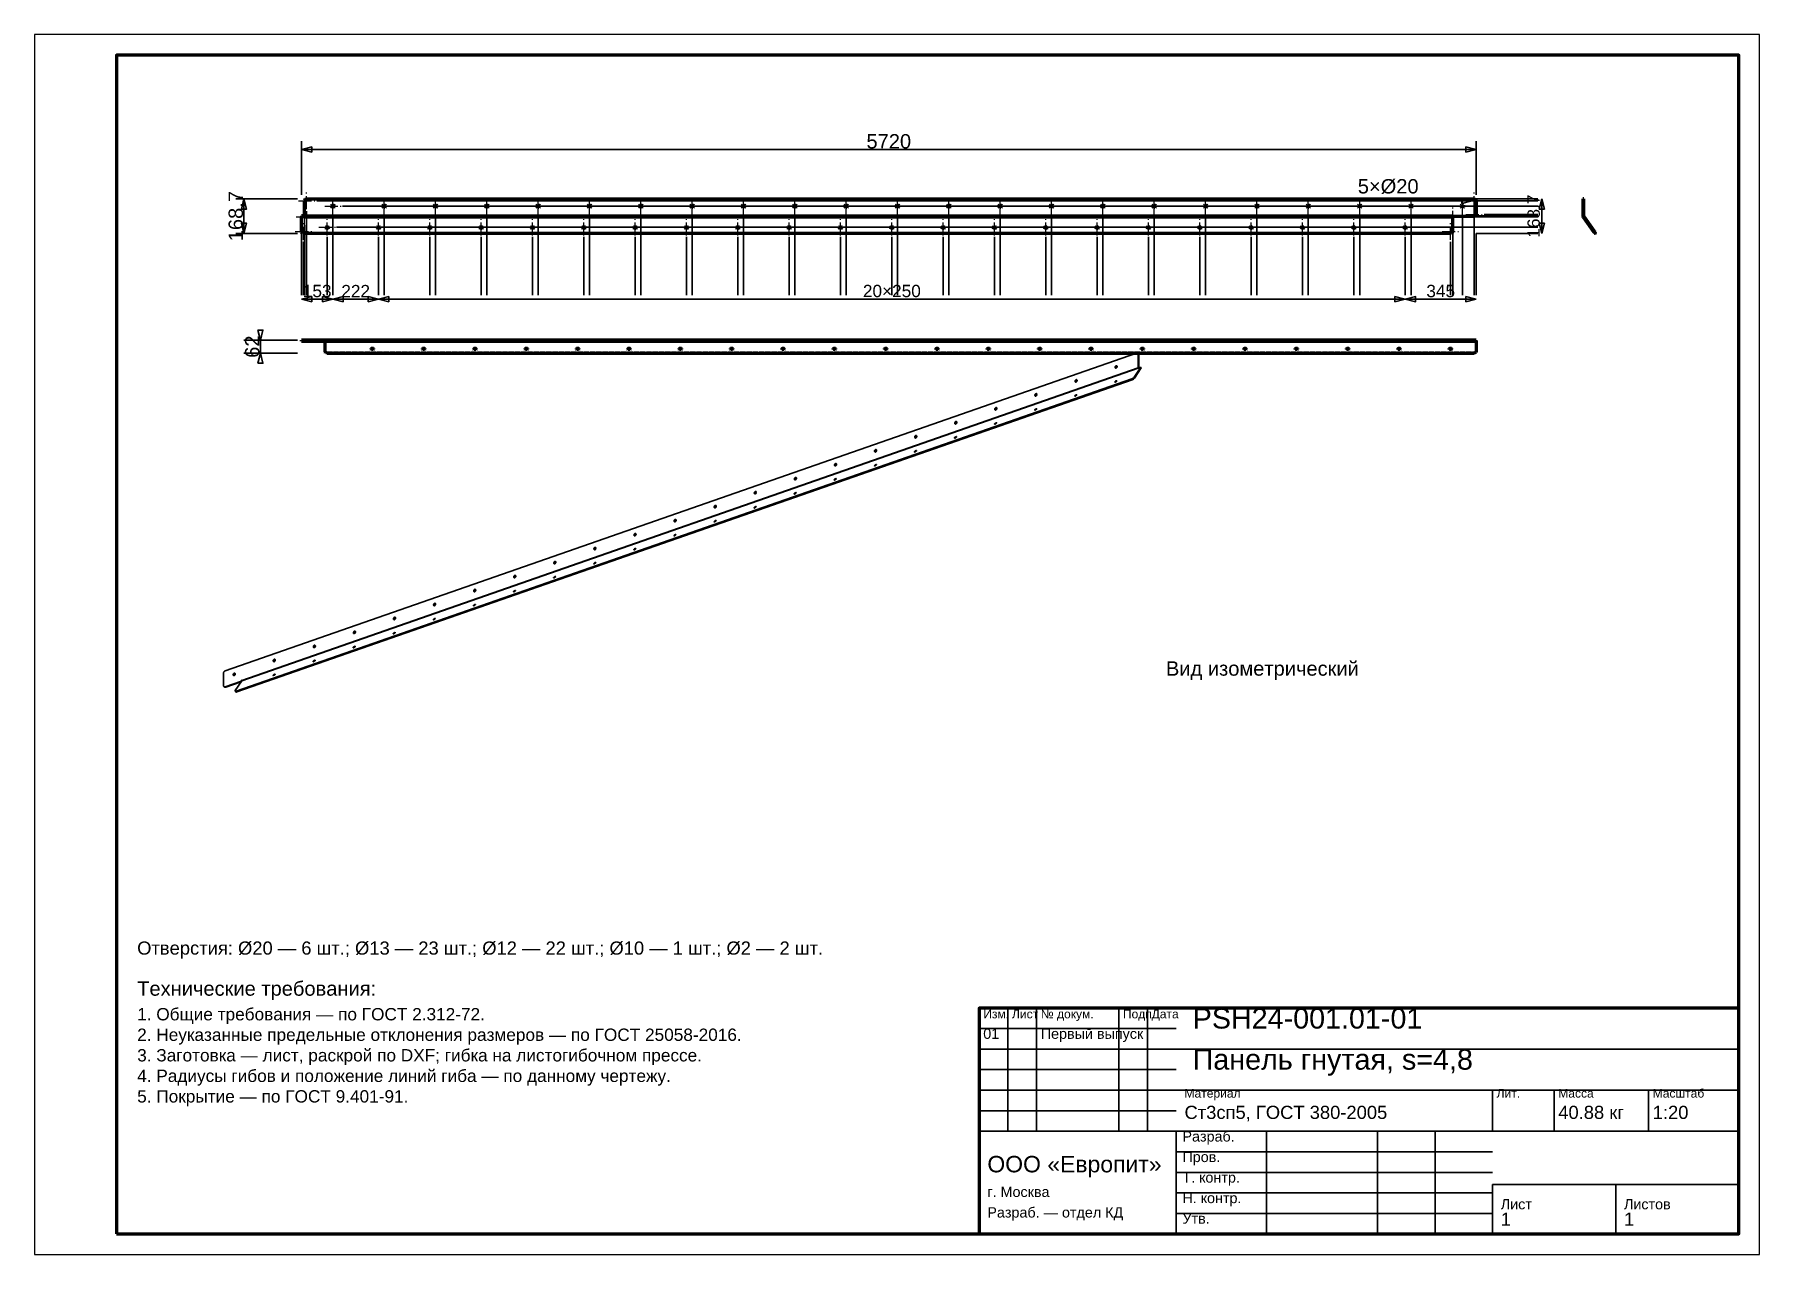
# Model space of a CAD drawing. Header units: millimetres. Extents: x 0 to 420, y 0 to 297.
import ezdxf
from ezdxf.enums import TextEntityAlignment as Align

# ---------------------------------------------------------------- set-up
doc = ezdxf.new("R2010")
doc.units = ezdxf.units.MM
doc.linetypes.add('CENTER', pattern=[5.08, 3.175, -0.635, 0.635, -0.635])
doc.linetypes.add('DASHED', pattern=[1.524, 1.27, -0.254])
doc.styles.add('GOST', font='Arial')

msp = doc.modelspace()

# ---------------------------------------------------------------- texts
at = {"color": 7, "style": 'GOST'}
for s, height, p in [('5720', 3.5, (208, 271)), ('153', 3, (68.83, 234.56)), ('222', 3, (78.2, 234.56)), ('20×250', 3, (208.75, 234.56)), ('345', 3, (342.38, 234.56))]:
    msp.add_text(s, height=height, dxfattribs=at).set_placement(p, align=Align.MIDDLE)
msp.add_text('5×Ø20', height=3.5, dxfattribs=at).set_placement((337, 258.3), align=Align.RIGHT)
for s, height, p in [('168.7', 3.5, (49, 252.78)), ('168.7', 3, (365, 252.78)), ('62', 3.5, (53, 221.01))]:
    msp.add_text(s, height=height, rotation=90, dxfattribs=at).set_placement(p, align=Align.MIDDLE)
at = {"color": 3, "style": 'GOST'}
for s, height, p in [('Вид изометрический', 3.5, (275.48, 140.91)), ('Технические требования:', 3.5, (25, 63)), ('1. Общие требования — по ГОСТ 2.312-72.', 3, (25, 57)), ('Изм.', 2.1, (231, 57.5)), ('Лист', 2.1, (238, 57.5)), ('№ докум.', 2.1, (245, 57.5)), ('Подп.', 2.1, (265, 57.5)), ('Дата', 2.1, (272, 57.5)), ('PSH24-001.01-01', 5, (282, 55)), ('2. Неуказанные предельные отклонения размеров — по ГОСТ 25058-2016.', 3, (25, 52)), ('01', 2.5, (231, 52.5)), ('Первый выпуск', 2.5, (245, 52.5)), ('3. Заготовка — лист, раскрой по DXF; гибка на листогибочном прессе.', 3, (25, 47)), ('Панель гнутая, s=4,8', 5, (282, 45)), ('4. Радиусы гибов и положение линий гиба — по данному чертежу.', 3, (25, 42)), ('5. Покрытие — по ГОСТ 9.401-91.', 3, (25, 37)), ('Материал', 2.1, (280, 38.2)), ('Лит.', 2.1, (356, 38.2)), ('Масса', 2.1, (371, 38.2)), ('Масштаб', 2.1, (394, 38.2)), ('Ст3сп5, ГОСТ 380-2005', 3.2, (280, 33)), ('40.88 кг', 3.2, (371, 33)), ('1:20', 3.2, (394, 33)), ('Разраб.', 2.5, (279.5, 27.5)), ('ООО «Европит»', 4, (232, 20)), ('Пров.', 2.5, (279.5, 22.5)), ('Т. контр.', 2.5, (279.5, 17.5)), ('г. Москва', 2.5, (232, 14)), ('Н. контр.', 2.5, (279.5, 12.5)), ('Лист', 2.5, (357, 11)), ('Листов', 2.5, (387, 11)), ('Разраб. — отдел КД', 2.5, (232, 9)), ('Утв.', 2.5, (279.5, 7.5)), ('1', 3.2, (357, 7)), ('1', 3.2, (387, 7))]:
    msp.add_text(s, height=height, dxfattribs=at).set_placement(p)
at = {"color": 6, "style": 'GOST'}
msp.add_text('Отверстия: Ø20 — 6 шт.; Ø13 — 23 шт.; Ø12 — 22 шт.; Ø10 — 1 шт.; Ø2 — 2 шт.', height=3.2, dxfattribs=at).set_placement((25, 73))

# ---------------------------------------------------------------- linework, layer by layer
at = {"color": 7, "lineweight": 35}
for p, q in [((65, 258), (65, 271)), ((65, 269), (351, 269)), ((351, 258), (351, 271)), ((64, 257), (49, 257)), ((51, 248.56), (51, 257)), ((68.75, 256.5), (366, 256.5)), ((338, 256.5), (333, 256.5)), ((350, 256.5), (338, 256.5)), ((351, 257), (366, 257)), ((353, 256.5), (366, 256.5)), ((366, 257), (365, 257)), ((367, 248.56), (367, 257)), ((66.25, 254), (66.25, 233.56)), ((67.75, 252.64), (366, 252.64)), ((72.65, 252.87), (72.65, 233.56)), ((74.98, 255.2), (366, 255.2)), ((85.15, 252.87), (85.15, 233.56)), ((87.48, 255.2), (366, 255.2)), ((97.65, 252.87), (97.65, 233.56)), ((99.98, 255.2), (366, 255.2)), ((110.15, 252.87), (110.15, 233.56)), ((112.48, 255.2), (366, 255.2)), ((122.65, 252.87), (122.65, 233.56)), ((124.98, 255.2), (366, 255.2)), ((135.15, 252.87), (135.15, 233.56)), ((137.48, 255.2), (366, 255.2)), ((147.65, 252.87), (147.65, 233.56)), ((149.97, 255.2), (366, 255.2)), ((160.15, 252.87), (160.15, 233.56)), ((162.48, 255.2), (366, 255.2)), ((172.65, 252.87), (172.65, 233.56)), ((174.98, 255.2), (366, 255.2)), ((185.15, 252.87), (185.15, 233.56)), ((187.48, 255.2), (366, 255.2)), ((197.65, 252.87), (197.65, 233.56)), ((199.98, 255.2), (366, 255.2)), ((210.15, 252.87), (210.15, 233.56)), ((212.48, 255.2), (366, 255.2)), ((222.65, 252.87), (222.65, 233.56)), ((224.98, 255.2), (366, 255.2)), ((235.15, 252.87), (235.15, 233.56)), ((237.48, 255.2), (366, 255.2)), ((247.65, 252.87), (247.65, 233.56)), ((249.98, 255.2), (366, 255.2)), ((260.15, 252.87), (260.15, 233.56)), ((262.48, 255.2), (366, 255.2)), ((272.65, 252.87), (272.65, 233.56)), ((274.98, 255.2), (366, 255.2)), ((285.15, 252.87), (285.15, 233.56)), ((287.48, 255.2), (366, 255.2)), ((297.65, 252.87), (297.65, 233.56)), ((299.98, 255.2), (366, 255.2)), ((310.15, 252.87), (310.15, 233.56)), ((312.48, 255.2), (366, 255.2)), ((322.65, 252.87), (322.65, 233.56)), ((324.98, 255.2), (366, 255.2)), ((335.15, 252.87), (335.15, 233.56)), ((337.48, 255.2), (366, 255.2)), ((347.35, 252.86), (366, 252.86)), ((347.65, 252.87), (347.65, 233.56)), ((349.98, 255.2), (366, 255.2)), ((350.5, 254), (350.5, 233.56)), ((353, 253.2), (366, 253.2)), ((64, 248.56), (49, 248.56)), ((65, 248.56), (65, 233.56)), ((65.7, 250.59), (65.7, 233.56)), ((73.55, 250.07), (366, 250.07)), ((86.05, 250.07), (366, 250.07)), ((98.55, 250.07), (366, 250.07)), ((111.05, 250.07), (366, 250.07)), ((123.55, 250.07), (366, 250.07)), ((136.05, 250.07), (366, 250.07)), ((148.55, 250.07), (366, 250.07)), ((161.05, 250.07), (366, 250.07)), ((173.55, 250.07), (366, 250.07)), ((186.05, 250.07), (366, 250.07)), ((198.55, 250.07), (366, 250.07)), ((211.05, 250.07), (366, 250.07)), ((223.55, 250.07), (366, 250.07)), ((236.05, 250.07), (366, 250.07)), ((248.55, 250.07), (366, 250.07)), ((261.05, 250.07), (366, 250.07)), ((273.55, 250.07), (366, 250.07)), ((286.05, 250.07), (366, 250.07)), ((298.55, 250.07), (366, 250.07)), ((311.05, 250.07), (366, 250.07)), ((323.55, 250.07), (366, 250.07)), ((336.05, 250.07), (366, 250.07)), ((345.3, 250.81), (345.3, 233.56)), ((350.5, 250.7), (350.5, 233.56)), ((351, 248.56), (351, 233.56)), ((351, 248.56), (366, 248.56)), ((366, 248.56), (365, 248.56)), ((65.5, 246.54), (65.5, 233.56)), ((71.25, 247.77), (71.25, 233.56)), ((83.75, 247.77), (83.75, 233.56)), ((96.25, 247.77), (96.25, 233.56)), ((108.75, 247.77), (108.75, 233.56)), ((121.25, 247.77), (121.25, 233.56)), ((133.75, 247.77), (133.75, 233.56)), ((146.25, 247.77), (146.25, 233.56)), ((158.75, 247.77), (158.75, 233.56)), ((171.25, 247.77), (171.25, 233.56)), ((183.75, 247.77), (183.75, 233.56)), ((196.25, 247.77), (196.25, 233.56)), ((208.75, 247.77), (208.75, 233.56)), ((221.25, 247.77), (221.25, 233.56)), ((233.75, 247.77), (233.75, 233.56)), ((246.25, 247.77), (246.25, 233.56)), ((258.75, 247.77), (258.75, 233.56)), ((271.25, 247.77), (271.25, 233.56)), ((283.75, 247.77), (283.75, 233.56)), ((296.25, 247.77), (296.25, 233.56)), ((308.75, 247.77), (308.75, 233.56)), ((321.25, 247.77), (321.25, 233.56)), ((333.75, 247.77), (333.75, 233.56)), ((344.75, 246.54), (344.75, 233.56)), ((65, 233.56), (65, 234.56)), ((65, 232.56), (72.65, 232.56)), ((72.65, 233.56), (72.65, 234.56)), ((72.65, 233.56), (72.65, 234.56)), ((72.65, 232.56), (83.75, 232.56)), ((83.75, 233.56), (83.75, 234.56)), ((83.75, 233.56), (83.75, 234.56)), ((83.75, 232.56), (333.75, 232.56)), ((333.75, 233.56), (333.75, 234.56)), ((333.75, 233.56), (333.75, 234.56)), ((333.75, 232.56), (351, 232.56)), ((351, 233.56), (351, 234.56)), ((64, 222.56), (51, 222.56)), ((64, 219.46), (51, 219.46)), ((55, 219.46), (55, 222.56)), ((237, 30), (237, 60)), ((244, 30), (244, 60)), ((264, 30), (264, 60)), ((271, 30), (271, 60)), ((230, 55), (278, 55)), ((230, 50), (278, 50)), ((278, 50), (415, 50)), ((230, 45), (278, 45)), ((230, 40), (278, 40)), ((278, 40), (415, 40)), ((355, 30), (355, 40)), ((370, 30), (370, 40)), ((393, 30), (393, 40)), ((230, 35), (278, 35)), ((230, 30), (278, 30)), ((278, 30), (415, 30)), ((300, 5), (300, 30)), ((327, 5), (327, 30)), ((341, 5), (341, 30)), ((278, 25), (355, 25)), ((278, 20), (355, 20)), ((355, 17), (415, 17)), ((278, 15), (355, 15)), ((278, 10), (355, 10))]:
    msp.add_line(p, q, dxfattribs=at)
at = {"color": 4, "linetype": 'CENTER', "lineweight": 25}
for p, q in [((64.25, 256.5), (68.25, 256.5)), ((66.25, 254.5), (66.25, 258.5)), ((72.65, 253.2), (72.65, 257.2)), ((85.15, 253.2), (85.15, 257.2)), ((97.65, 253.2), (97.65, 257.2)), ((110.15, 253.2), (110.15, 257.2)), ((122.65, 253.2), (122.65, 257.2)), ((135.15, 253.2), (135.15, 257.2)), ((147.65, 253.2), (147.65, 257.2)), ((160.15, 253.2), (160.15, 257.2)), ((172.65, 253.2), (172.65, 257.2)), ((185.15, 253.2), (185.15, 257.2)), ((197.65, 253.2), (197.65, 257.2)), ((210.15, 253.2), (210.15, 257.2)), ((222.65, 253.2), (222.65, 257.2)), ((235.15, 253.2), (235.15, 257.2)), ((247.65, 253.2), (247.65, 257.2)), ((260.15, 253.2), (260.15, 257.2)), ((272.65, 253.2), (272.65, 257.2)), ((285.15, 253.2), (285.15, 257.2)), ((297.65, 253.2), (297.65, 257.2)), ((310.15, 253.2), (310.15, 257.2)), ((322.65, 253.2), (322.65, 257.2)), ((335.15, 253.2), (335.15, 257.2)), ((347.65, 253.2), (347.65, 257.2)), ((348.5, 256.5), (352.5, 256.5)), ((350.5, 254.5), (350.5, 258.5)), ((63.7, 252.64), (67.7, 252.64)), ((65.7, 250.64), (65.7, 254.64)), ((70.65, 255.2), (74.65, 255.2)), ((71.25, 248.07), (71.25, 252.07)), ((83.15, 255.2), (87.15, 255.2)), ((83.75, 248.07), (83.75, 252.07)), ((95.65, 255.2), (99.65, 255.2)), ((96.25, 248.07), (96.25, 252.07)), ((108.15, 255.2), (112.15, 255.2)), ((108.75, 248.07), (108.75, 252.07)), ((120.65, 255.2), (124.65, 255.2)), ((121.25, 248.07), (121.25, 252.07)), ((133.15, 255.2), (137.15, 255.2)), ((133.75, 248.07), (133.75, 252.07)), ((145.65, 255.2), (149.65, 255.2)), ((146.25, 248.07), (146.25, 252.07)), ((158.15, 255.2), (162.15, 255.2)), ((158.75, 248.07), (158.75, 252.07)), ((170.65, 255.2), (174.65, 255.2)), ((171.25, 248.07), (171.25, 252.07)), ((183.15, 255.2), (187.15, 255.2)), ((183.75, 248.07), (183.75, 252.07)), ((195.65, 255.2), (199.65, 255.2)), ((196.25, 248.07), (196.25, 252.07)), ((208.15, 255.2), (212.15, 255.2)), ((208.75, 248.07), (208.75, 252.07)), ((220.65, 255.2), (224.65, 255.2)), ((221.25, 248.07), (221.25, 252.07)), ((233.15, 255.2), (237.15, 255.2)), ((233.75, 248.07), (233.75, 252.07)), ((245.65, 255.2), (249.65, 255.2)), ((246.25, 248.07), (246.25, 252.07)), ((258.15, 255.2), (262.15, 255.2)), ((258.75, 248.07), (258.75, 252.07)), ((270.65, 255.2), (274.65, 255.2)), ((271.25, 248.07), (271.25, 252.07)), ((283.15, 255.2), (287.15, 255.2)), ((283.75, 248.07), (283.75, 252.07)), ((295.65, 255.2), (299.65, 255.2)), ((296.25, 248.07), (296.25, 252.07)), ((308.15, 255.2), (312.15, 255.2)), ((308.75, 248.07), (308.75, 252.07)), ((320.65, 255.2), (324.65, 255.2)), ((321.25, 248.07), (321.25, 252.07)), ((333.15, 255.2), (337.15, 255.2)), ((333.75, 248.07), (333.75, 252.07)), ((343.3, 252.86), (347.3, 252.86)), ((345.3, 250.86), (345.3, 254.86)), ((345.65, 255.2), (349.65, 255.2)), ((348.5, 253.2), (352.5, 253.2)), ((350.5, 251.2), (350.5, 255.2)), ((63.5, 249.04), (67.5, 249.04)), ((65.5, 247.04), (65.5, 251.04)), ((69.25, 250.07), (73.25, 250.07)), ((81.75, 250.07), (85.75, 250.07)), ((94.25, 250.07), (98.25, 250.07)), ((106.75, 250.07), (110.75, 250.07)), ((119.25, 250.07), (123.25, 250.07)), ((131.75, 250.07), (135.75, 250.07)), ((144.25, 250.07), (148.25, 250.07)), ((156.75, 250.07), (160.75, 250.07)), ((169.25, 250.07), (173.25, 250.07)), ((181.75, 250.07), (185.75, 250.07)), ((194.25, 250.07), (198.25, 250.07)), ((206.75, 250.07), (210.75, 250.07)), ((219.25, 250.07), (223.25, 250.07)), ((231.75, 250.07), (235.75, 250.07)), ((244.25, 250.07), (248.25, 250.07)), ((256.75, 250.07), (260.75, 250.07)), ((269.25, 250.07), (273.25, 250.07)), ((281.75, 250.07), (285.75, 250.07)), ((294.25, 250.07), (298.25, 250.07)), ((306.75, 250.07), (310.75, 250.07)), ((319.25, 250.07), (323.25, 250.07)), ((331.75, 250.07), (335.75, 250.07)), ((342.75, 249.04), (346.75, 249.04)), ((344.75, 247.04), (344.75, 251.04))]:
    msp.add_line(p, q, dxfattribs=at)
at = {"color": 1, "lineweight": 70}
for p, q in [((65.75, 256.5), (65.76, 256.61)), ((65.75, 252.86), (65.75, 256.5)), ((65.76, 256.61), (65.8, 256.72)), ((65.8, 256.72), (65.86, 256.81)), ((65.86, 256.81), (65.94, 256.89)), ((65.94, 256.89), (66.03, 256.95)), ((66.03, 256.95), (66.14, 256.99)), ((66.14, 256.99), (66.25, 257)), ((66.25, 257), (350.5, 257)), ((350.5, 257), (350.61, 256.99)), ((350.61, 256.99), (350.72, 256.95)), ((350.72, 256.95), (350.81, 256.89)), ((350.81, 256.89), (350.89, 256.81)), ((350.89, 256.81), (350.95, 256.72)), ((350.95, 256.72), (350.99, 256.61)), ((350.99, 256.61), (351, 256.5)), ((351, 256.5), (351, 253.2)), ((377, 257), (377, 257)), ((377, 257), (377, 256.99)), ((377.25, 257), (377, 257)), ((377, 256.99), (377, 256.97)), ((377, 256.97), (377, 256.95)), ((377, 256.95), (377, 256.92)), ((377, 256.92), (377, 256.89)), ((377, 256.89), (377, 256.85)), ((377, 256.85), (377, 256.81)), ((377, 256.81), (377, 256.77)), ((377, 256.77), (377, 256.72)), ((377, 256.72), (377, 256.67)), ((377, 256.67), (377, 256.61)), ((377, 256.61), (377, 256.56)), ((377, 256.56), (377, 256.5)), ((377, 256.5), (377, 253.2)), ((377, 256.5), (377.25, 256.5)), ((377.25, 256.99), (377.25, 257)), ((377.25, 257), (377.25, 257)), ((377.25, 256.97), (377.25, 256.99)), ((377.25, 256.95), (377.25, 256.97)), ((377.25, 256.92), (377.25, 256.95)), ((377.25, 256.89), (377.25, 256.92)), ((377.25, 256.85), (377.25, 256.89)), ((377.25, 256.81), (377.25, 256.85)), ((377.25, 256.77), (377.25, 256.81)), ((377.25, 256.72), (377.25, 256.77)), ((377.25, 256.67), (377.25, 256.72)), ((377.25, 256.61), (377.25, 256.67)), ((377.25, 256.56), (377.25, 256.61)), ((377.25, 256.5), (377.25, 256.56)), ((377.25, 253.2), (377.25, 256.5)), ((65.65, 252.84), (65, 252.84)), ((65, 252.84), (65, 252.7)), ((65, 248.97), (65, 252.7)), ((65, 252.7), (65.65, 252.7)), ((65.65, 252.7), (65.65, 252.84)), ((65.65, 252.71), (65.66, 252.69)), ((65.65, 252.57), (65.65, 252.7)), ((65.66, 252.54), (65.65, 252.57)), ((65.66, 252.69), (65.7, 252.67)), ((65.7, 252.53), (65.66, 252.54)), ((65.7, 252.67), (65.74, 252.69)), ((65.74, 252.54), (65.7, 252.53)), ((65.74, 252.69), (65.75, 252.71)), ((65.75, 252.57), (65.74, 252.54)), ((65.75, 252.84), (65.75, 252.86)), ((65.75, 252.86), (345.25, 252.86)), ((65.75, 252.81), (65.75, 252.84)), ((65.75, 252.79), (65.75, 252.81)), ((65.75, 252.77), (65.75, 252.79)), ((65.75, 252.75), (65.75, 252.77)), ((65.75, 252.73), (65.75, 252.75)), ((65.75, 252.71), (65.75, 252.73)), ((65.75, 252.69), (65.75, 252.71)), ((65.75, 252.67), (65.75, 252.69)), ((65.75, 252.65), (65.75, 252.67)), ((65.75, 252.63), (65.75, 252.65)), ((65.75, 252.61), (65.75, 252.63)), ((65.75, 252.59), (65.75, 252.61)), ((65.75, 252.57), (65.75, 252.59)), ((345.25, 252.57), (65.75, 252.57)), ((72.33, 255.2), (72.34, 255.3)), ((72.34, 255.1), (72.33, 255.2)), ((72.34, 255.3), (72.38, 255.38)), ((72.38, 255.02), (72.34, 255.1)), ((72.38, 255.38), (72.45, 255.45)), ((72.45, 254.95), (72.38, 255.02)), ((72.45, 255.45), (72.53, 255.5)), ((72.53, 254.9), (72.45, 254.95)), ((72.53, 255.5), (72.63, 255.52)), ((72.63, 254.88), (72.53, 254.9)), ((72.63, 255.52), (72.72, 255.52)), ((72.72, 254.88), (72.63, 254.88)), ((72.72, 255.52), (72.81, 255.48)), ((72.81, 254.92), (72.72, 254.88)), ((72.81, 255.48), (72.89, 255.42)), ((72.89, 254.98), (72.81, 254.92)), ((72.89, 255.42), (72.94, 255.34)), ((72.94, 255.06), (72.89, 254.98)), ((72.94, 255.34), (72.97, 255.25)), ((72.97, 255.15), (72.94, 255.06)), ((72.97, 255.25), (72.97, 255.15)), ((84.83, 255.2), (84.84, 255.3)), ((84.84, 255.1), (84.83, 255.2)), ((84.84, 255.3), (84.88, 255.38)), ((84.88, 255.02), (84.84, 255.1)), ((84.88, 255.38), (84.95, 255.45)), ((84.95, 254.95), (84.88, 255.02)), ((84.95, 255.45), (85.03, 255.5)), ((85.03, 254.9), (84.95, 254.95)), ((85.03, 255.5), (85.13, 255.52)), ((85.13, 254.88), (85.03, 254.9)), ((85.13, 255.52), (85.22, 255.52)), ((85.22, 254.88), (85.13, 254.88)), ((85.22, 255.52), (85.31, 255.48)), ((85.31, 254.92), (85.22, 254.88)), ((85.31, 255.48), (85.39, 255.42)), ((85.39, 254.98), (85.31, 254.92)), ((85.39, 255.42), (85.44, 255.34)), ((85.44, 255.06), (85.39, 254.98)), ((85.44, 255.34), (85.47, 255.25)), ((85.47, 255.15), (85.44, 255.06)), ((85.47, 255.25), (85.47, 255.15)), ((97.33, 255.2), (97.34, 255.3)), ((97.34, 255.1), (97.33, 255.2)), ((97.34, 255.3), (97.38, 255.38)), ((97.38, 255.02), (97.34, 255.1)), ((97.38, 255.38), (97.45, 255.45)), ((97.45, 254.95), (97.38, 255.02)), ((97.45, 255.45), (97.53, 255.5)), ((97.53, 254.9), (97.45, 254.95)), ((97.53, 255.5), (97.63, 255.52)), ((97.63, 254.88), (97.53, 254.9)), ((97.63, 255.52), (97.72, 255.52)), ((97.72, 254.88), (97.63, 254.88)), ((97.72, 255.52), (97.81, 255.48)), ((97.81, 254.92), (97.72, 254.88)), ((97.81, 255.48), (97.89, 255.42)), ((97.89, 254.98), (97.81, 254.92)), ((97.89, 255.42), (97.94, 255.34)), ((97.94, 255.06), (97.89, 254.98)), ((97.94, 255.34), (97.97, 255.25)), ((97.97, 255.15), (97.94, 255.06)), ((97.97, 255.25), (97.97, 255.15)), ((109.83, 255.2), (109.84, 255.3)), ((109.84, 255.1), (109.83, 255.2)), ((109.84, 255.3), (109.88, 255.38)), ((109.88, 255.02), (109.84, 255.1)), ((109.88, 255.38), (109.95, 255.45)), ((109.95, 254.95), (109.88, 255.02)), ((109.95, 255.45), (110.03, 255.5)), ((110.03, 254.9), (109.95, 254.95)), ((110.03, 255.5), (110.13, 255.52)), ((110.13, 254.88), (110.03, 254.9)), ((110.13, 255.52), (110.22, 255.52)), ((110.22, 254.88), (110.13, 254.88)), ((110.22, 255.52), (110.31, 255.48)), ((110.31, 254.92), (110.22, 254.88)), ((110.31, 255.48), (110.39, 255.42)), ((110.39, 254.98), (110.31, 254.92)), ((110.39, 255.42), (110.44, 255.34)), ((110.44, 255.06), (110.39, 254.98)), ((110.44, 255.34), (110.47, 255.25)), ((110.47, 255.15), (110.44, 255.06)), ((110.47, 255.25), (110.47, 255.15)), ((122.33, 255.2), (122.34, 255.3)), ((122.34, 255.1), (122.33, 255.2)), ((122.34, 255.3), (122.38, 255.38)), ((122.38, 255.02), (122.34, 255.1)), ((122.38, 255.38), (122.45, 255.45)), ((122.45, 254.95), (122.38, 255.02)), ((122.45, 255.45), (122.53, 255.5)), ((122.53, 254.9), (122.45, 254.95)), ((122.53, 255.5), (122.63, 255.52)), ((122.63, 254.88), (122.53, 254.9)), ((122.63, 255.52), (122.72, 255.52)), ((122.72, 254.88), (122.63, 254.88)), ((122.72, 255.52), (122.81, 255.48)), ((122.81, 254.92), (122.72, 254.88)), ((122.81, 255.48), (122.89, 255.42)), ((122.89, 254.98), (122.81, 254.92)), ((122.89, 255.42), (122.94, 255.34)), ((122.94, 255.06), (122.89, 254.98)), ((122.94, 255.34), (122.97, 255.25)), ((122.97, 255.15), (122.94, 255.06)), ((122.97, 255.25), (122.97, 255.15)), ((134.83, 255.2), (134.84, 255.3)), ((134.84, 255.1), (134.83, 255.2)), ((134.84, 255.3), (134.88, 255.38)), ((134.88, 255.02), (134.84, 255.1)), ((134.88, 255.38), (134.95, 255.45)), ((134.95, 254.95), (134.88, 255.02)), ((134.95, 255.45), (135.03, 255.5)), ((135.03, 254.9), (134.95, 254.95)), ((135.03, 255.5), (135.13, 255.52)), ((135.13, 254.88), (135.03, 254.9)), ((135.13, 255.52), (135.22, 255.52)), ((135.22, 254.88), (135.13, 254.88)), ((135.22, 255.52), (135.31, 255.48)), ((135.31, 254.92), (135.22, 254.88)), ((135.31, 255.48), (135.39, 255.42)), ((135.39, 254.98), (135.31, 254.92)), ((135.39, 255.42), (135.44, 255.34)), ((135.44, 255.06), (135.39, 254.98)), ((135.44, 255.34), (135.47, 255.25)), ((135.47, 255.15), (135.44, 255.06)), ((135.47, 255.25), (135.47, 255.15)), ((147.33, 255.2), (147.34, 255.3)), ((147.34, 255.1), (147.33, 255.2)), ((147.34, 255.3), (147.38, 255.38)), ((147.38, 255.02), (147.34, 255.1)), ((147.38, 255.38), (147.45, 255.45)), ((147.45, 254.95), (147.38, 255.02)), ((147.45, 255.45), (147.53, 255.5)), ((147.53, 254.9), (147.45, 254.95)), ((147.53, 255.5), (147.63, 255.52)), ((147.63, 254.88), (147.53, 254.9)), ((147.63, 255.52), (147.72, 255.52)), ((147.72, 254.88), (147.63, 254.88)), ((147.72, 255.52), (147.81, 255.48)), ((147.81, 254.92), (147.72, 254.88)), ((147.81, 255.48), (147.89, 255.42)), ((147.89, 254.98), (147.81, 254.92)), ((147.89, 255.42), (147.94, 255.34)), ((147.94, 255.06), (147.89, 254.98)), ((147.94, 255.34), (147.97, 255.25)), ((147.97, 255.15), (147.94, 255.06)), ((147.97, 255.25), (147.97, 255.15)), ((159.83, 255.2), (159.84, 255.3)), ((159.84, 255.1), (159.83, 255.2)), ((159.84, 255.3), (159.88, 255.38)), ((159.88, 255.02), (159.84, 255.1)), ((159.88, 255.38), (159.95, 255.45)), ((159.95, 254.95), (159.88, 255.02)), ((159.95, 255.45), (160.03, 255.5)), ((160.03, 254.9), (159.95, 254.95)), ((160.03, 255.5), (160.13, 255.52)), ((160.13, 254.88), (160.03, 254.9)), ((160.13, 255.52), (160.22, 255.52)), ((160.22, 254.88), (160.13, 254.88)), ((160.22, 255.52), (160.31, 255.48)), ((160.31, 254.92), (160.22, 254.88)), ((160.31, 255.48), (160.39, 255.42)), ((160.39, 254.98), (160.31, 254.92)), ((160.39, 255.42), (160.44, 255.34)), ((160.44, 255.06), (160.39, 254.98)), ((160.44, 255.34), (160.47, 255.25)), ((160.47, 255.15), (160.44, 255.06)), ((160.47, 255.25), (160.47, 255.15)), ((172.33, 255.2), (172.34, 255.3)), ((172.34, 255.1), (172.33, 255.2)), ((172.34, 255.3), (172.38, 255.38)), ((172.38, 255.02), (172.34, 255.1)), ((172.38, 255.38), (172.45, 255.45)), ((172.45, 254.95), (172.38, 255.02)), ((172.45, 255.45), (172.53, 255.5)), ((172.53, 254.9), (172.45, 254.95)), ((172.53, 255.5), (172.63, 255.52)), ((172.63, 254.88), (172.53, 254.9)), ((172.63, 255.52), (172.72, 255.52)), ((172.72, 254.88), (172.63, 254.88)), ((172.72, 255.52), (172.81, 255.48)), ((172.81, 254.92), (172.72, 254.88)), ((172.81, 255.48), (172.89, 255.42)), ((172.89, 254.98), (172.81, 254.92)), ((172.89, 255.42), (172.94, 255.34)), ((172.94, 255.06), (172.89, 254.98)), ((172.94, 255.34), (172.97, 255.25)), ((172.97, 255.15), (172.94, 255.06)), ((172.97, 255.25), (172.97, 255.15)), ((184.83, 255.2), (184.84, 255.3)), ((184.84, 255.1), (184.83, 255.2)), ((184.84, 255.3), (184.88, 255.38)), ((184.88, 255.02), (184.84, 255.1)), ((184.88, 255.38), (184.95, 255.45)), ((184.95, 254.95), (184.88, 255.02)), ((184.95, 255.45), (185.03, 255.5)), ((185.03, 254.9), (184.95, 254.95)), ((185.03, 255.5), (185.13, 255.52)), ((185.13, 254.88), (185.03, 254.9)), ((185.13, 255.52), (185.22, 255.52)), ((185.22, 254.88), (185.13, 254.88)), ((185.22, 255.52), (185.31, 255.48)), ((185.31, 254.92), (185.22, 254.88)), ((185.31, 255.48), (185.39, 255.42)), ((185.39, 254.98), (185.31, 254.92)), ((185.39, 255.42), (185.44, 255.34)), ((185.44, 255.06), (185.39, 254.98)), ((185.44, 255.34), (185.47, 255.25)), ((185.47, 255.15), (185.44, 255.06)), ((185.47, 255.25), (185.47, 255.15)), ((197.33, 255.2), (197.34, 255.3)), ((197.34, 255.1), (197.33, 255.2)), ((197.34, 255.3), (197.38, 255.38)), ((197.38, 255.02), (197.34, 255.1)), ((197.38, 255.38), (197.45, 255.45)), ((197.45, 254.95), (197.38, 255.02)), ((197.45, 255.45), (197.53, 255.5)), ((197.53, 254.9), (197.45, 254.95)), ((197.53, 255.5), (197.63, 255.52)), ((197.63, 254.88), (197.53, 254.9)), ((197.63, 255.52), (197.72, 255.52)), ((197.72, 254.88), (197.63, 254.88)), ((197.72, 255.52), (197.81, 255.48)), ((197.81, 254.92), (197.72, 254.88)), ((197.81, 255.48), (197.89, 255.42)), ((197.89, 254.98), (197.81, 254.92)), ((197.89, 255.42), (197.94, 255.34)), ((197.94, 255.06), (197.89, 254.98)), ((197.94, 255.34), (197.97, 255.25)), ((197.97, 255.15), (197.94, 255.06)), ((197.97, 255.25), (197.97, 255.15)), ((209.83, 255.2), (209.84, 255.3)), ((209.84, 255.1), (209.83, 255.2)), ((209.84, 255.3), (209.88, 255.38)), ((209.88, 255.02), (209.84, 255.1)), ((209.88, 255.38), (209.95, 255.45)), ((209.95, 254.95), (209.88, 255.02)), ((209.95, 255.45), (210.03, 255.5)), ((210.03, 254.9), (209.95, 254.95)), ((210.03, 255.5), (210.13, 255.52)), ((210.13, 254.88), (210.03, 254.9)), ((210.13, 255.52), (210.22, 255.52)), ((210.22, 254.88), (210.13, 254.88)), ((210.22, 255.52), (210.31, 255.48)), ((210.31, 254.92), (210.22, 254.88)), ((210.31, 255.48), (210.39, 255.42)), ((210.39, 254.98), (210.31, 254.92)), ((210.39, 255.42), (210.44, 255.34)), ((210.44, 255.06), (210.39, 254.98)), ((210.44, 255.34), (210.47, 255.25)), ((210.47, 255.15), (210.44, 255.06)), ((210.47, 255.25), (210.47, 255.15)), ((222.33, 255.2), (222.34, 255.3)), ((222.34, 255.1), (222.33, 255.2)), ((222.34, 255.3), (222.38, 255.38)), ((222.38, 255.02), (222.34, 255.1)), ((222.38, 255.38), (222.45, 255.45)), ((222.45, 254.95), (222.38, 255.02)), ((222.45, 255.45), (222.53, 255.5)), ((222.53, 254.9), (222.45, 254.95)), ((222.53, 255.5), (222.63, 255.52)), ((222.63, 254.88), (222.53, 254.9)), ((222.63, 255.52), (222.72, 255.52)), ((222.72, 254.88), (222.63, 254.88)), ((222.72, 255.52), (222.81, 255.48)), ((222.81, 254.92), (222.72, 254.88)), ((222.81, 255.48), (222.89, 255.42)), ((222.89, 254.98), (222.81, 254.92)), ((222.89, 255.42), (222.94, 255.34)), ((222.94, 255.06), (222.89, 254.98)), ((222.94, 255.34), (222.97, 255.25)), ((222.97, 255.15), (222.94, 255.06)), ((222.97, 255.25), (222.97, 255.15)), ((234.83, 255.2), (234.84, 255.3)), ((234.84, 255.1), (234.83, 255.2)), ((234.84, 255.3), (234.88, 255.38)), ((234.88, 255.02), (234.84, 255.1)), ((234.88, 255.38), (234.95, 255.45)), ((234.95, 254.95), (234.88, 255.02)), ((234.95, 255.45), (235.03, 255.5)), ((235.03, 254.9), (234.95, 254.95)), ((235.03, 255.5), (235.13, 255.52)), ((235.13, 254.88), (235.03, 254.9)), ((235.13, 255.52), (235.22, 255.52)), ((235.22, 254.88), (235.13, 254.88)), ((235.22, 255.52), (235.31, 255.48)), ((235.31, 254.92), (235.22, 254.88)), ((235.31, 255.48), (235.39, 255.42)), ((235.39, 254.98), (235.31, 254.92)), ((235.39, 255.42), (235.44, 255.34)), ((235.44, 255.06), (235.39, 254.98)), ((235.44, 255.34), (235.47, 255.25)), ((235.47, 255.15), (235.44, 255.06)), ((235.47, 255.25), (235.47, 255.15)), ((247.33, 255.2), (247.34, 255.3)), ((247.34, 255.1), (247.33, 255.2)), ((247.34, 255.3), (247.38, 255.38)), ((247.38, 255.02), (247.34, 255.1)), ((247.38, 255.38), (247.45, 255.45)), ((247.45, 254.95), (247.38, 255.02)), ((247.45, 255.45), (247.53, 255.5)), ((247.53, 254.9), (247.45, 254.95)), ((247.53, 255.5), (247.63, 255.52)), ((247.63, 254.88), (247.53, 254.9)), ((247.63, 255.52), (247.72, 255.52)), ((247.72, 254.88), (247.63, 254.88)), ((247.72, 255.52), (247.81, 255.48)), ((247.81, 254.92), (247.72, 254.88)), ((247.81, 255.48), (247.89, 255.42)), ((247.89, 254.98), (247.81, 254.92)), ((247.89, 255.42), (247.94, 255.34)), ((247.94, 255.06), (247.89, 254.98)), ((247.94, 255.34), (247.97, 255.25)), ((247.97, 255.15), (247.94, 255.06)), ((247.97, 255.25), (247.97, 255.15)), ((259.83, 255.2), (259.84, 255.3)), ((259.84, 255.1), (259.83, 255.2)), ((259.84, 255.3), (259.88, 255.38)), ((259.88, 255.02), (259.84, 255.1)), ((259.88, 255.38), (259.95, 255.45)), ((259.95, 254.95), (259.88, 255.02)), ((259.95, 255.45), (260.03, 255.5)), ((260.03, 254.9), (259.95, 254.95)), ((260.03, 255.5), (260.13, 255.52)), ((260.13, 254.88), (260.03, 254.9)), ((260.13, 255.52), (260.22, 255.52)), ((260.22, 254.88), (260.13, 254.88)), ((260.22, 255.52), (260.31, 255.48)), ((260.31, 254.92), (260.22, 254.88)), ((260.31, 255.48), (260.39, 255.42)), ((260.39, 254.98), (260.31, 254.92)), ((260.39, 255.42), (260.44, 255.34)), ((260.44, 255.06), (260.39, 254.98)), ((260.44, 255.34), (260.47, 255.25)), ((260.47, 255.15), (260.44, 255.06)), ((260.47, 255.25), (260.47, 255.15)), ((272.33, 255.2), (272.34, 255.3)), ((272.34, 255.1), (272.33, 255.2)), ((272.34, 255.3), (272.38, 255.38)), ((272.38, 255.02), (272.34, 255.1)), ((272.38, 255.38), (272.45, 255.45)), ((272.45, 254.95), (272.38, 255.02)), ((272.45, 255.45), (272.53, 255.5)), ((272.53, 254.9), (272.45, 254.95)), ((272.53, 255.5), (272.63, 255.52)), ((272.63, 254.88), (272.53, 254.9)), ((272.63, 255.52), (272.72, 255.52)), ((272.72, 254.88), (272.63, 254.88)), ((272.72, 255.52), (272.81, 255.48)), ((272.81, 254.92), (272.72, 254.88)), ((272.81, 255.48), (272.89, 255.42)), ((272.89, 254.98), (272.81, 254.92)), ((272.89, 255.42), (272.94, 255.34)), ((272.94, 255.06), (272.89, 254.98)), ((272.94, 255.34), (272.97, 255.25)), ((272.97, 255.15), (272.94, 255.06)), ((272.97, 255.25), (272.97, 255.15)), ((284.83, 255.2), (284.84, 255.3)), ((284.84, 255.1), (284.83, 255.2)), ((284.84, 255.3), (284.88, 255.38)), ((284.88, 255.02), (284.84, 255.1)), ((284.88, 255.38), (284.95, 255.45)), ((284.95, 254.95), (284.88, 255.02)), ((284.95, 255.45), (285.03, 255.5)), ((285.03, 254.9), (284.95, 254.95)), ((285.03, 255.5), (285.13, 255.52)), ((285.13, 254.88), (285.03, 254.9)), ((285.13, 255.52), (285.22, 255.52)), ((285.22, 254.88), (285.13, 254.88)), ((285.22, 255.52), (285.31, 255.48)), ((285.31, 254.92), (285.22, 254.88)), ((285.31, 255.48), (285.39, 255.42)), ((285.39, 254.98), (285.31, 254.92)), ((285.39, 255.42), (285.44, 255.34)), ((285.44, 255.06), (285.39, 254.98)), ((285.44, 255.34), (285.47, 255.25)), ((285.47, 255.15), (285.44, 255.06)), ((285.47, 255.25), (285.47, 255.15)), ((297.33, 255.2), (297.34, 255.3)), ((297.34, 255.1), (297.33, 255.2)), ((297.34, 255.3), (297.38, 255.38)), ((297.38, 255.02), (297.34, 255.1)), ((297.38, 255.38), (297.45, 255.45)), ((297.45, 254.95), (297.38, 255.02)), ((297.45, 255.45), (297.53, 255.5)), ((297.53, 254.9), (297.45, 254.95)), ((297.53, 255.5), (297.63, 255.52)), ((297.63, 254.88), (297.53, 254.9)), ((297.63, 255.52), (297.72, 255.52)), ((297.72, 254.88), (297.63, 254.88)), ((297.72, 255.52), (297.81, 255.48)), ((297.81, 254.92), (297.72, 254.88)), ((297.81, 255.48), (297.89, 255.42)), ((297.89, 254.98), (297.81, 254.92)), ((297.89, 255.42), (297.94, 255.34)), ((297.94, 255.06), (297.89, 254.98)), ((297.94, 255.34), (297.97, 255.25)), ((297.97, 255.15), (297.94, 255.06)), ((297.97, 255.25), (297.97, 255.15)), ((309.83, 255.2), (309.84, 255.3)), ((309.84, 255.1), (309.83, 255.2)), ((309.84, 255.3), (309.88, 255.38)), ((309.88, 255.02), (309.84, 255.1)), ((309.88, 255.38), (309.95, 255.45)), ((309.95, 254.95), (309.88, 255.02)), ((309.95, 255.45), (310.03, 255.5)), ((310.03, 254.9), (309.95, 254.95)), ((310.03, 255.5), (310.13, 255.52)), ((310.13, 254.88), (310.03, 254.9)), ((310.13, 255.52), (310.22, 255.52)), ((310.22, 254.88), (310.13, 254.88)), ((310.22, 255.52), (310.31, 255.48)), ((310.31, 254.92), (310.22, 254.88)), ((310.31, 255.48), (310.39, 255.42)), ((310.39, 254.98), (310.31, 254.92)), ((310.39, 255.42), (310.44, 255.34)), ((310.44, 255.06), (310.39, 254.98)), ((310.44, 255.34), (310.47, 255.25)), ((310.47, 255.15), (310.44, 255.06)), ((310.47, 255.25), (310.47, 255.15)), ((322.33, 255.2), (322.34, 255.3)), ((322.34, 255.1), (322.33, 255.2)), ((322.34, 255.3), (322.38, 255.38)), ((322.38, 255.02), (322.34, 255.1)), ((322.38, 255.38), (322.45, 255.45)), ((322.45, 254.95), (322.38, 255.02)), ((322.45, 255.45), (322.53, 255.5)), ((322.53, 254.9), (322.45, 254.95)), ((322.53, 255.5), (322.63, 255.52)), ((322.63, 254.88), (322.53, 254.9)), ((322.63, 255.52), (322.72, 255.52)), ((322.72, 254.88), (322.63, 254.88)), ((322.72, 255.52), (322.81, 255.48)), ((322.81, 254.92), (322.72, 254.88)), ((322.81, 255.48), (322.89, 255.42)), ((322.89, 254.98), (322.81, 254.92)), ((322.89, 255.42), (322.94, 255.34)), ((322.94, 255.06), (322.89, 254.98)), ((322.94, 255.34), (322.97, 255.25)), ((322.97, 255.15), (322.94, 255.06)), ((322.97, 255.25), (322.97, 255.15)), ((334.83, 255.2), (334.84, 255.3)), ((334.84, 255.1), (334.83, 255.2)), ((334.84, 255.3), (334.88, 255.38)), ((334.88, 255.02), (334.84, 255.1)), ((334.88, 255.38), (334.95, 255.45)), ((334.95, 254.95), (334.88, 255.02)), ((334.95, 255.45), (335.03, 255.5)), ((335.03, 254.9), (334.95, 254.95)), ((335.03, 255.5), (335.13, 255.52)), ((335.13, 254.88), (335.03, 254.9)), ((335.13, 255.52), (335.22, 255.52)), ((335.22, 254.88), (335.13, 254.88)), ((335.22, 255.52), (335.31, 255.48)), ((335.31, 254.92), (335.22, 254.88)), ((335.31, 255.48), (335.39, 255.42)), ((335.39, 254.98), (335.31, 254.92)), ((335.39, 255.42), (335.44, 255.34)), ((335.44, 255.06), (335.39, 254.98)), ((335.44, 255.34), (335.47, 255.25)), ((335.47, 255.15), (335.44, 255.06)), ((335.47, 255.25), (335.47, 255.15)), ((345.25, 252.86), (345.26, 252.89)), ((345.25, 252.86), (345.25, 252.84)), ((345.25, 252.84), (345.25, 252.81)), ((345.25, 252.81), (345.25, 252.79)), ((345.25, 252.79), (345.25, 252.77)), ((345.25, 252.77), (345.25, 252.75)), ((345.25, 252.75), (345.25, 252.73)), ((345.25, 252.73), (345.25, 252.71)), ((345.25, 252.71), (345.25, 252.69)), ((345.25, 252.69), (345.25, 252.67)), ((345.25, 252.67), (345.25, 252.65)), ((345.25, 252.65), (345.25, 252.63)), ((345.25, 252.63), (345.25, 252.61)), ((345.25, 252.61), (345.25, 252.59)), ((345.25, 252.59), (345.25, 252.57)), ((345.25, 252.57), (345.25, 248.97)), ((345.26, 252.89), (345.3, 252.91)), ((345.3, 252.91), (345.34, 252.89)), ((345.34, 252.89), (345.35, 252.86)), ((345.35, 252.86), (345.35, 252.7)), ((350.5, 252.7), (345.35, 252.7)), ((347.33, 255.2), (347.34, 255.3)), ((347.34, 255.1), (347.33, 255.2)), ((347.34, 255.3), (347.38, 255.38)), ((347.38, 255.02), (347.34, 255.1)), ((347.38, 255.38), (347.45, 255.45)), ((347.45, 254.95), (347.38, 255.02)), ((347.45, 255.45), (347.53, 255.5)), ((347.53, 254.9), (347.45, 254.95)), ((347.53, 255.5), (347.63, 255.52)), ((347.63, 254.88), (347.53, 254.9)), ((347.63, 255.52), (347.72, 255.52)), ((347.72, 254.88), (347.63, 254.88)), ((347.72, 255.52), (347.81, 255.48)), ((347.81, 254.92), (347.72, 254.88)), ((347.81, 255.48), (347.89, 255.42)), ((347.89, 254.98), (347.81, 254.92)), ((347.89, 255.42), (347.94, 255.34)), ((347.94, 255.06), (347.89, 254.98)), ((347.94, 255.34), (347.97, 255.25)), ((347.97, 255.15), (347.94, 255.06)), ((347.97, 255.25), (347.97, 255.15)), ((350.61, 252.71), (350.5, 252.7)), ((350.72, 252.75), (350.61, 252.71)), ((350.81, 252.81), (350.72, 252.75)), ((350.89, 252.89), (350.81, 252.81)), ((350.95, 252.98), (350.89, 252.89)), ((350.99, 253.09), (350.95, 252.98)), ((351, 253.2), (350.99, 253.09)), ((377, 253.2), (377, 253.14)), ((377.25, 253.2), (377, 253.2)), ((377, 253.14), (377, 253.09)), ((377, 253.09), (377, 253.03)), ((377, 253.03), (377, 252.98)), ((377, 252.98), (377, 252.93)), ((377, 252.93), (377, 252.89)), ((377, 252.89), (377, 252.85)), ((377, 252.85), (377, 252.81)), ((377, 252.81), (377, 252.78)), ((377, 252.78), (377, 252.75)), ((377, 252.75), (377, 252.73)), ((377, 252.73), (377, 252.71)), ((377, 252.71), (377, 252.7)), ((377, 252.7), (377, 252.7)), ((377, 252.7), (377.25, 252.7)), ((377.09, 252.57), (377, 252.7)), ((377.03, 252.7), (377.05, 252.63)), ((377.05, 252.63), (377.09, 252.57)), ((377.3, 252.71), (377.09, 252.57)), ((377.09, 252.57), (379.61, 248.97)), ((377.25, 253.14), (377.25, 253.2)), ((377.25, 253.09), (377.25, 253.14)), ((377.25, 253.03), (377.25, 253.09)), ((377.25, 252.98), (377.25, 253.03)), ((377.25, 252.93), (377.25, 252.98)), ((377.25, 252.89), (377.25, 252.93)), ((377.25, 252.85), (377.25, 252.89)), ((377.26, 252.78), (377.25, 252.86)), ((377.25, 252.81), (377.25, 252.85)), ((377.25, 252.78), (377.25, 252.81)), ((377.25, 252.75), (377.25, 252.78)), ((377.25, 252.73), (377.25, 252.75)), ((377.25, 252.71), (377.25, 252.73)), ((377.25, 252.7), (377.25, 252.71)), ((377.25, 252.7), (377.25, 252.7)), ((377.3, 252.71), (377.26, 252.78)), ((379.81, 249.12), (377.3, 252.71)), ((65.01, 248.89), (65, 248.97)), ((65.04, 248.82), (65.01, 248.89)), ((65.08, 248.75), (65.04, 248.82)), ((65.15, 248.68), (65.08, 248.75)), ((65.22, 248.63), (65.15, 248.68)), ((65.31, 248.59), (65.22, 248.63)), ((65.4, 248.57), (65.31, 248.59)), ((65.5, 248.56), (65.4, 248.57)), ((344.75, 248.56), (65.5, 248.56)), ((70.95, 250), (70.96, 250.04)), ((70.96, 249.95), (70.95, 250)), ((70.96, 250.04), (70.97, 250.09)), ((70.96, 250.07), (71, 250)), ((70.97, 249.9), (70.96, 249.95)), ((70.97, 250.09), (71, 250.13)), ((71, 249.86), (70.97, 249.9)), ((71, 250.13), (71.04, 250.17)), ((71, 250), (71.07, 249.94)), ((71.04, 249.82), (71, 249.86)), ((71.04, 250.17), (71.08, 250.2)), ((71.08, 249.79), (71.04, 249.82)), ((71.07, 249.94), (71.16, 249.91)), ((71.08, 250.2), (71.14, 250.22)), ((71.14, 249.77), (71.08, 249.79)), ((71.14, 250.22), (71.19, 250.24)), ((71.19, 249.76), (71.14, 249.77)), ((71.16, 249.91), (71.25, 249.89)), ((71.19, 250.24), (71.25, 250.24)), ((71.25, 249.75), (71.19, 249.76)), ((71.25, 250.24), (71.31, 250.24)), ((71.25, 249.89), (71.34, 249.91)), ((71.31, 249.76), (71.25, 249.75)), ((71.31, 250.24), (71.36, 250.22)), ((71.36, 249.77), (71.31, 249.76)), ((71.34, 249.91), (71.43, 249.94)), ((71.36, 250.22), (71.42, 250.2)), ((71.42, 249.79), (71.36, 249.77)), ((71.42, 250.2), (71.46, 250.17)), ((71.46, 249.82), (71.42, 249.79)), ((71.43, 249.94), (71.5, 250)), ((71.46, 250.17), (71.5, 250.13)), ((71.5, 249.86), (71.46, 249.82)), ((71.5, 250.13), (71.53, 250.09)), ((71.5, 250), (71.54, 250.07)), ((71.53, 249.9), (71.5, 249.86)), ((71.53, 250.09), (71.54, 250.04)), ((71.54, 249.95), (71.53, 249.9)), ((71.54, 250.04), (71.55, 250)), ((71.55, 250), (71.54, 249.95)), ((83.45, 250), (83.46, 250.04)), ((83.46, 249.95), (83.45, 250)), ((83.46, 250.04), (83.47, 250.09)), ((83.46, 250.07), (83.5, 250)), ((83.47, 249.9), (83.46, 249.95)), ((83.47, 250.09), (83.5, 250.13)), ((83.5, 249.86), (83.47, 249.9)), ((83.5, 250.13), (83.54, 250.17)), ((83.5, 250), (83.57, 249.94)), ((83.54, 249.82), (83.5, 249.86)), ((83.54, 250.17), (83.58, 250.2)), ((83.58, 249.79), (83.54, 249.82)), ((83.57, 249.94), (83.66, 249.91)), ((83.58, 250.2), (83.64, 250.22)), ((83.64, 249.77), (83.58, 249.79)), ((83.64, 250.22), (83.69, 250.24)), ((83.69, 249.76), (83.64, 249.77)), ((83.66, 249.91), (83.75, 249.89)), ((83.69, 250.24), (83.75, 250.24)), ((83.75, 249.75), (83.69, 249.76)), ((83.75, 250.24), (83.81, 250.24)), ((83.75, 249.89), (83.84, 249.91)), ((83.81, 249.76), (83.75, 249.75)), ((83.81, 250.24), (83.86, 250.22)), ((83.86, 249.77), (83.81, 249.76)), ((83.84, 249.91), (83.93, 249.94)), ((83.86, 250.22), (83.92, 250.2)), ((83.92, 249.79), (83.86, 249.77)), ((83.92, 250.2), (83.96, 250.17)), ((83.96, 249.82), (83.92, 249.79)), ((83.93, 249.94), (84, 250)), ((83.96, 250.17), (84, 250.13)), ((84, 249.86), (83.96, 249.82)), ((84, 250.13), (84.03, 250.09)), ((84, 250), (84.04, 250.07)), ((84.03, 249.9), (84, 249.86)), ((84.03, 250.09), (84.04, 250.04)), ((84.04, 249.95), (84.03, 249.9)), ((84.04, 250.04), (84.05, 250)), ((84.05, 250), (84.04, 249.95)), ((95.95, 250), (95.96, 250.04)), ((95.96, 249.95), (95.95, 250)), ((95.96, 250.04), (95.97, 250.09)), ((95.96, 250.07), (96, 250)), ((95.97, 249.9), (95.96, 249.95)), ((95.97, 250.09), (96, 250.13)), ((96, 249.86), (95.97, 249.9)), ((96, 250.13), (96.04, 250.17)), ((96, 250), (96.07, 249.94)), ((96.04, 249.82), (96, 249.86)), ((96.04, 250.17), (96.08, 250.2)), ((96.08, 249.79), (96.04, 249.82)), ((96.07, 249.94), (96.16, 249.91)), ((96.08, 250.2), (96.14, 250.22)), ((96.14, 249.77), (96.08, 249.79)), ((96.14, 250.22), (96.19, 250.24)), ((96.19, 249.76), (96.14, 249.77)), ((96.16, 249.91), (96.25, 249.89)), ((96.19, 250.24), (96.25, 250.24)), ((96.25, 249.75), (96.19, 249.76)), ((96.25, 250.24), (96.31, 250.24)), ((96.25, 249.89), (96.34, 249.91)), ((96.31, 249.76), (96.25, 249.75)), ((96.31, 250.24), (96.36, 250.22)), ((96.36, 249.77), (96.31, 249.76)), ((96.34, 249.91), (96.43, 249.94)), ((96.36, 250.22), (96.42, 250.2)), ((96.42, 249.79), (96.36, 249.77)), ((96.42, 250.2), (96.46, 250.17)), ((96.46, 249.82), (96.42, 249.79)), ((96.43, 249.94), (96.5, 250)), ((96.46, 250.17), (96.5, 250.13)), ((96.5, 249.86), (96.46, 249.82)), ((96.5, 250.13), (96.53, 250.09)), ((96.5, 250), (96.54, 250.07)), ((96.53, 249.9), (96.5, 249.86)), ((96.53, 250.09), (96.54, 250.04)), ((96.54, 249.95), (96.53, 249.9)), ((96.54, 250.04), (96.55, 250)), ((96.55, 250), (96.54, 249.95)), ((108.45, 250), (108.46, 250.04)), ((108.46, 249.95), (108.45, 250)), ((108.46, 250.04), (108.47, 250.09)), ((108.46, 250.07), (108.5, 250)), ((108.47, 249.9), (108.46, 249.95)), ((108.47, 250.09), (108.5, 250.13)), ((108.5, 249.86), (108.47, 249.9)), ((108.5, 250.13), (108.54, 250.17)), ((108.5, 250), (108.57, 249.94)), ((108.54, 249.82), (108.5, 249.86)), ((108.54, 250.17), (108.58, 250.2)), ((108.58, 249.79), (108.54, 249.82)), ((108.57, 249.94), (108.66, 249.91)), ((108.58, 250.2), (108.64, 250.22)), ((108.64, 249.77), (108.58, 249.79)), ((108.64, 250.22), (108.69, 250.24)), ((108.69, 249.76), (108.64, 249.77)), ((108.66, 249.91), (108.75, 249.89)), ((108.69, 250.24), (108.75, 250.24)), ((108.75, 249.75), (108.69, 249.76)), ((108.75, 250.24), (108.81, 250.24)), ((108.75, 249.89), (108.84, 249.91)), ((108.81, 249.76), (108.75, 249.75)), ((108.81, 250.24), (108.86, 250.22)), ((108.86, 249.77), (108.81, 249.76)), ((108.84, 249.91), (108.93, 249.94)), ((108.86, 250.22), (108.92, 250.2)), ((108.92, 249.79), (108.86, 249.77)), ((108.92, 250.2), (108.96, 250.17)), ((108.96, 249.82), (108.92, 249.79)), ((108.93, 249.94), (109, 250)), ((108.96, 250.17), (109, 250.13)), ((109, 249.86), (108.96, 249.82)), ((109, 250.13), (109.03, 250.09)), ((109, 250), (109.04, 250.07)), ((109.03, 249.9), (109, 249.86)), ((109.03, 250.09), (109.04, 250.04)), ((109.04, 249.95), (109.03, 249.9)), ((109.04, 250.04), (109.05, 250)), ((109.05, 250), (109.04, 249.95)), ((120.95, 250), (120.96, 250.04)), ((120.96, 249.95), (120.95, 250)), ((120.96, 250.04), (120.97, 250.09)), ((120.96, 250.07), (121, 250)), ((120.97, 249.9), (120.96, 249.95)), ((120.97, 250.09), (121, 250.13)), ((121, 249.86), (120.97, 249.9)), ((121, 250.13), (121.04, 250.17)), ((121, 250), (121.07, 249.94)), ((121.04, 249.82), (121, 249.86)), ((121.04, 250.17), (121.08, 250.2)), ((121.08, 249.79), (121.04, 249.82)), ((121.07, 249.94), (121.16, 249.91)), ((121.08, 250.2), (121.14, 250.22)), ((121.14, 249.77), (121.08, 249.79)), ((121.14, 250.22), (121.19, 250.24)), ((121.19, 249.76), (121.14, 249.77)), ((121.16, 249.91), (121.25, 249.89)), ((121.19, 250.24), (121.25, 250.24)), ((121.25, 249.75), (121.19, 249.76)), ((121.25, 250.24), (121.31, 250.24)), ((121.25, 249.89), (121.34, 249.91)), ((121.31, 249.76), (121.25, 249.75)), ((121.31, 250.24), (121.36, 250.22)), ((121.36, 249.77), (121.31, 249.76)), ((121.34, 249.91), (121.43, 249.94)), ((121.36, 250.22), (121.42, 250.2)), ((121.42, 249.79), (121.36, 249.77)), ((121.42, 250.2), (121.46, 250.17)), ((121.46, 249.82), (121.42, 249.79)), ((121.43, 249.94), (121.5, 250)), ((121.46, 250.17), (121.5, 250.13)), ((121.5, 249.86), (121.46, 249.82)), ((121.5, 250.13), (121.53, 250.09)), ((121.5, 250), (121.54, 250.07)), ((121.53, 249.9), (121.5, 249.86)), ((121.53, 250.09), (121.54, 250.04)), ((121.54, 249.95), (121.53, 249.9)), ((121.54, 250.04), (121.55, 250)), ((121.55, 250), (121.54, 249.95)), ((133.45, 250), (133.46, 250.04)), ((133.46, 249.95), (133.45, 250)), ((133.46, 250.04), (133.47, 250.09)), ((133.46, 250.07), (133.5, 250)), ((133.47, 249.9), (133.46, 249.95)), ((133.47, 250.09), (133.5, 250.13)), ((133.5, 249.86), (133.47, 249.9)), ((133.5, 250.13), (133.54, 250.17)), ((133.5, 250), (133.57, 249.94)), ((133.54, 249.82), (133.5, 249.86)), ((133.54, 250.17), (133.58, 250.2)), ((133.58, 249.79), (133.54, 249.82)), ((133.57, 249.94), (133.66, 249.91)), ((133.58, 250.2), (133.64, 250.22)), ((133.64, 249.77), (133.58, 249.79)), ((133.64, 250.22), (133.69, 250.24)), ((133.69, 249.76), (133.64, 249.77)), ((133.66, 249.91), (133.75, 249.89)), ((133.69, 250.24), (133.75, 250.24)), ((133.75, 249.75), (133.69, 249.76)), ((133.75, 250.24), (133.81, 250.24)), ((133.75, 249.89), (133.84, 249.91)), ((133.81, 249.76), (133.75, 249.75)), ((133.81, 250.24), (133.86, 250.22)), ((133.86, 249.77), (133.81, 249.76)), ((133.84, 249.91), (133.93, 249.94)), ((133.86, 250.22), (133.92, 250.2)), ((133.92, 249.79), (133.86, 249.77)), ((133.92, 250.2), (133.96, 250.17)), ((133.96, 249.82), (133.92, 249.79)), ((133.93, 249.94), (134, 250)), ((133.96, 250.17), (134, 250.13)), ((134, 249.86), (133.96, 249.82)), ((134, 250.13), (134.03, 250.09)), ((134, 250), (134.04, 250.07)), ((134.03, 249.9), (134, 249.86)), ((134.03, 250.09), (134.04, 250.04)), ((134.04, 249.95), (134.03, 249.9)), ((134.04, 250.04), (134.05, 250)), ((134.05, 250), (134.04, 249.95)), ((145.95, 250), (145.96, 250.04)), ((145.96, 249.95), (145.95, 250)), ((145.96, 250.04), (145.97, 250.09)), ((145.96, 250.07), (146, 250)), ((145.97, 249.9), (145.96, 249.95)), ((145.97, 250.09), (146, 250.13)), ((146, 249.86), (145.97, 249.9)), ((146, 250.13), (146.04, 250.17)), ((146, 250), (146.07, 249.94)), ((146.04, 249.82), (146, 249.86)), ((146.04, 250.17), (146.08, 250.2)), ((146.08, 249.79), (146.04, 249.82)), ((146.07, 249.94), (146.16, 249.91)), ((146.08, 250.2), (146.14, 250.22)), ((146.14, 249.77), (146.08, 249.79)), ((146.14, 250.22), (146.19, 250.24)), ((146.19, 249.76), (146.14, 249.77)), ((146.16, 249.91), (146.25, 249.89)), ((146.19, 250.24), (146.25, 250.24)), ((146.25, 249.75), (146.19, 249.76)), ((146.25, 250.24), (146.31, 250.24)), ((146.25, 249.89), (146.34, 249.91)), ((146.31, 249.76), (146.25, 249.75)), ((146.31, 250.24), (146.36, 250.22)), ((146.36, 249.77), (146.31, 249.76)), ((146.34, 249.91), (146.43, 249.94)), ((146.36, 250.22), (146.42, 250.2)), ((146.42, 249.79), (146.36, 249.77)), ((146.42, 250.2), (146.46, 250.17)), ((146.46, 249.82), (146.42, 249.79)), ((146.43, 249.94), (146.5, 250)), ((146.46, 250.17), (146.5, 250.13)), ((146.5, 249.86), (146.46, 249.82)), ((146.5, 250.13), (146.53, 250.09)), ((146.5, 250), (146.54, 250.07)), ((146.53, 249.9), (146.5, 249.86)), ((146.53, 250.09), (146.54, 250.04)), ((146.54, 249.95), (146.53, 249.9)), ((146.54, 250.04), (146.55, 250)), ((146.55, 250), (146.54, 249.95)), ((158.45, 250), (158.46, 250.04)), ((158.46, 249.95), (158.45, 250)), ((158.46, 250.04), (158.47, 250.09)), ((158.46, 250.07), (158.5, 250)), ((158.47, 249.9), (158.46, 249.95)), ((158.47, 250.09), (158.5, 250.13)), ((158.5, 249.86), (158.47, 249.9)), ((158.5, 250.13), (158.54, 250.17)), ((158.5, 250), (158.57, 249.94)), ((158.54, 249.82), (158.5, 249.86)), ((158.54, 250.17), (158.58, 250.2)), ((158.58, 249.79), (158.54, 249.82)), ((158.57, 249.94), (158.66, 249.91)), ((158.58, 250.2), (158.64, 250.22)), ((158.64, 249.77), (158.58, 249.79)), ((158.64, 250.22), (158.69, 250.24)), ((158.69, 249.76), (158.64, 249.77)), ((158.66, 249.91), (158.75, 249.89)), ((158.69, 250.24), (158.75, 250.24)), ((158.75, 249.75), (158.69, 249.76)), ((158.75, 250.24), (158.81, 250.24)), ((158.75, 249.89), (158.84, 249.91)), ((158.81, 249.76), (158.75, 249.75)), ((158.81, 250.24), (158.86, 250.22)), ((158.86, 249.77), (158.81, 249.76)), ((158.84, 249.91), (158.93, 249.94)), ((158.86, 250.22), (158.92, 250.2)), ((158.92, 249.79), (158.86, 249.77)), ((158.92, 250.2), (158.96, 250.17)), ((158.96, 249.82), (158.92, 249.79)), ((158.93, 249.94), (159, 250)), ((158.96, 250.17), (159, 250.13)), ((159, 249.86), (158.96, 249.82)), ((159, 250.13), (159.03, 250.09)), ((159, 250), (159.04, 250.07)), ((159.03, 249.9), (159, 249.86)), ((159.03, 250.09), (159.04, 250.04)), ((159.04, 249.95), (159.03, 249.9)), ((159.04, 250.04), (159.05, 250)), ((159.05, 250), (159.04, 249.95)), ((170.95, 250), (170.96, 250.04)), ((170.96, 249.95), (170.95, 250)), ((170.96, 250.04), (170.97, 250.09)), ((170.96, 250.07), (171, 250)), ((170.97, 249.9), (170.96, 249.95)), ((170.97, 250.09), (171, 250.13)), ((171, 249.86), (170.97, 249.9)), ((171, 250.13), (171.04, 250.17)), ((171, 250), (171.07, 249.94)), ((171.04, 249.82), (171, 249.86)), ((171.04, 250.17), (171.08, 250.2)), ((171.08, 249.79), (171.04, 249.82)), ((171.07, 249.94), (171.16, 249.91)), ((171.08, 250.2), (171.14, 250.22)), ((171.14, 249.77), (171.08, 249.79)), ((171.14, 250.22), (171.19, 250.24)), ((171.19, 249.76), (171.14, 249.77)), ((171.16, 249.91), (171.25, 249.89)), ((171.19, 250.24), (171.25, 250.24)), ((171.25, 249.75), (171.19, 249.76)), ((171.25, 250.24), (171.31, 250.24)), ((171.25, 249.89), (171.34, 249.91)), ((171.31, 249.76), (171.25, 249.75)), ((171.31, 250.24), (171.36, 250.22)), ((171.36, 249.77), (171.31, 249.76)), ((171.34, 249.91), (171.43, 249.94)), ((171.36, 250.22), (171.42, 250.2)), ((171.42, 249.79), (171.36, 249.77)), ((171.42, 250.2), (171.46, 250.17)), ((171.46, 249.82), (171.42, 249.79)), ((171.43, 249.94), (171.5, 250)), ((171.46, 250.17), (171.5, 250.13)), ((171.5, 249.86), (171.46, 249.82)), ((171.5, 250.13), (171.53, 250.09)), ((171.5, 250), (171.54, 250.07)), ((171.53, 249.9), (171.5, 249.86)), ((171.53, 250.09), (171.54, 250.04)), ((171.54, 249.95), (171.53, 249.9)), ((171.54, 250.04), (171.55, 250)), ((171.55, 250), (171.54, 249.95)), ((183.45, 250), (183.46, 250.04)), ((183.46, 249.95), (183.45, 250)), ((183.46, 250.04), (183.47, 250.09)), ((183.46, 250.07), (183.5, 250)), ((183.47, 249.9), (183.46, 249.95)), ((183.47, 250.09), (183.5, 250.13)), ((183.5, 249.86), (183.47, 249.9)), ((183.5, 250.13), (183.54, 250.17)), ((183.5, 250), (183.57, 249.94)), ((183.54, 249.82), (183.5, 249.86)), ((183.54, 250.17), (183.58, 250.2)), ((183.58, 249.79), (183.54, 249.82)), ((183.57, 249.94), (183.66, 249.91)), ((183.58, 250.2), (183.64, 250.22)), ((183.64, 249.77), (183.58, 249.79)), ((183.64, 250.22), (183.69, 250.24)), ((183.69, 249.76), (183.64, 249.77)), ((183.66, 249.91), (183.75, 249.89)), ((183.69, 250.24), (183.75, 250.24)), ((183.75, 249.75), (183.69, 249.76)), ((183.75, 250.24), (183.81, 250.24)), ((183.75, 249.89), (183.84, 249.91)), ((183.81, 249.76), (183.75, 249.75)), ((183.81, 250.24), (183.86, 250.22)), ((183.86, 249.77), (183.81, 249.76)), ((183.84, 249.91), (183.93, 249.94)), ((183.86, 250.22), (183.92, 250.2)), ((183.92, 249.79), (183.86, 249.77)), ((183.92, 250.2), (183.96, 250.17)), ((183.96, 249.82), (183.92, 249.79)), ((183.93, 249.94), (184, 250)), ((183.96, 250.17), (184, 250.13)), ((184, 249.86), (183.96, 249.82)), ((184, 250.13), (184.03, 250.09)), ((184, 250), (184.04, 250.07)), ((184.03, 249.9), (184, 249.86)), ((184.03, 250.09), (184.04, 250.04)), ((184.04, 249.95), (184.03, 249.9)), ((184.04, 250.04), (184.05, 250)), ((184.05, 250), (184.04, 249.95)), ((195.95, 250), (195.96, 250.04)), ((195.96, 249.95), (195.95, 250)), ((195.96, 250.04), (195.97, 250.09)), ((195.96, 250.07), (196, 250)), ((195.97, 249.9), (195.96, 249.95)), ((195.97, 250.09), (196, 250.13)), ((196, 249.86), (195.97, 249.9)), ((196, 250.13), (196.04, 250.17)), ((196, 250), (196.07, 249.94)), ((196.04, 249.82), (196, 249.86)), ((196.04, 250.17), (196.08, 250.2)), ((196.08, 249.79), (196.04, 249.82)), ((196.07, 249.94), (196.16, 249.91)), ((196.08, 250.2), (196.14, 250.22)), ((196.14, 249.77), (196.08, 249.79)), ((196.14, 250.22), (196.19, 250.24)), ((196.19, 249.76), (196.14, 249.77)), ((196.16, 249.91), (196.25, 249.89)), ((196.19, 250.24), (196.25, 250.24)), ((196.25, 249.75), (196.19, 249.76)), ((196.25, 250.24), (196.31, 250.24)), ((196.25, 249.89), (196.34, 249.91)), ((196.31, 249.76), (196.25, 249.75)), ((196.31, 250.24), (196.36, 250.22)), ((196.36, 249.77), (196.31, 249.76)), ((196.34, 249.91), (196.43, 249.94)), ((196.36, 250.22), (196.42, 250.2)), ((196.42, 249.79), (196.36, 249.77)), ((196.42, 250.2), (196.46, 250.17)), ((196.46, 249.82), (196.42, 249.79)), ((196.43, 249.94), (196.5, 250)), ((196.46, 250.17), (196.5, 250.13)), ((196.5, 249.86), (196.46, 249.82)), ((196.5, 250.13), (196.53, 250.09)), ((196.5, 250), (196.54, 250.07)), ((196.53, 249.9), (196.5, 249.86)), ((196.53, 250.09), (196.54, 250.04)), ((196.54, 249.95), (196.53, 249.9)), ((196.54, 250.04), (196.55, 250)), ((196.55, 250), (196.54, 249.95)), ((208.45, 250), (208.46, 250.04)), ((208.46, 249.95), (208.45, 250)), ((208.46, 250.04), (208.47, 250.09)), ((208.46, 250.07), (208.5, 250)), ((208.47, 249.9), (208.46, 249.95)), ((208.47, 250.09), (208.5, 250.13)), ((208.5, 249.86), (208.47, 249.9)), ((208.5, 250.13), (208.54, 250.17)), ((208.5, 250), (208.57, 249.94)), ((208.54, 249.82), (208.5, 249.86)), ((208.54, 250.17), (208.58, 250.2)), ((208.58, 249.79), (208.54, 249.82)), ((208.57, 249.94), (208.66, 249.91)), ((208.58, 250.2), (208.64, 250.22)), ((208.64, 249.77), (208.58, 249.79)), ((208.64, 250.22), (208.69, 250.24)), ((208.69, 249.76), (208.64, 249.77)), ((208.66, 249.91), (208.75, 249.89)), ((208.69, 250.24), (208.75, 250.24)), ((208.75, 249.75), (208.69, 249.76)), ((208.75, 250.24), (208.81, 250.24)), ((208.75, 249.89), (208.84, 249.91)), ((208.81, 249.76), (208.75, 249.75)), ((208.81, 250.24), (208.86, 250.22)), ((208.86, 249.77), (208.81, 249.76)), ((208.84, 249.91), (208.93, 249.94)), ((208.86, 250.22), (208.92, 250.2)), ((208.92, 249.79), (208.86, 249.77)), ((208.92, 250.2), (208.96, 250.17)), ((208.96, 249.82), (208.92, 249.79)), ((208.93, 249.94), (209, 250)), ((208.96, 250.17), (209, 250.13)), ((209, 249.86), (208.96, 249.82)), ((209, 250.13), (209.03, 250.09)), ((209, 250), (209.04, 250.07)), ((209.03, 249.9), (209, 249.86)), ((209.03, 250.09), (209.04, 250.04)), ((209.04, 249.95), (209.03, 249.9)), ((209.04, 250.04), (209.05, 250)), ((209.05, 250), (209.04, 249.95)), ((220.95, 250), (220.96, 250.04)), ((220.96, 249.95), (220.95, 250)), ((220.96, 250.04), (220.97, 250.09)), ((220.96, 250.07), (221, 250)), ((220.97, 249.9), (220.96, 249.95)), ((220.97, 250.09), (221, 250.13)), ((221, 249.86), (220.97, 249.9)), ((221, 250.13), (221.04, 250.17)), ((221, 250), (221.07, 249.94)), ((221.04, 249.82), (221, 249.86)), ((221.04, 250.17), (221.08, 250.2)), ((221.08, 249.79), (221.04, 249.82)), ((221.07, 249.94), (221.16, 249.91)), ((221.08, 250.2), (221.14, 250.22)), ((221.14, 249.77), (221.08, 249.79)), ((221.14, 250.22), (221.19, 250.24)), ((221.19, 249.76), (221.14, 249.77)), ((221.16, 249.91), (221.25, 249.89)), ((221.19, 250.24), (221.25, 250.24)), ((221.25, 249.75), (221.19, 249.76)), ((221.25, 250.24), (221.31, 250.24)), ((221.25, 249.89), (221.34, 249.91)), ((221.31, 249.76), (221.25, 249.75)), ((221.31, 250.24), (221.36, 250.22)), ((221.36, 249.77), (221.31, 249.76)), ((221.34, 249.91), (221.43, 249.94)), ((221.36, 250.22), (221.42, 250.2)), ((221.42, 249.79), (221.36, 249.77)), ((221.42, 250.2), (221.46, 250.17)), ((221.46, 249.82), (221.42, 249.79)), ((221.43, 249.94), (221.5, 250)), ((221.46, 250.17), (221.5, 250.13)), ((221.5, 249.86), (221.46, 249.82)), ((221.5, 250.13), (221.53, 250.09)), ((221.5, 250), (221.54, 250.07)), ((221.53, 249.9), (221.5, 249.86)), ((221.53, 250.09), (221.54, 250.04)), ((221.54, 249.95), (221.53, 249.9)), ((221.54, 250.04), (221.55, 250)), ((221.55, 250), (221.54, 249.95)), ((233.45, 250), (233.46, 250.04)), ((233.46, 249.95), (233.45, 250)), ((233.46, 250.04), (233.47, 250.09)), ((233.46, 250.07), (233.5, 250)), ((233.47, 249.9), (233.46, 249.95)), ((233.47, 250.09), (233.5, 250.13)), ((233.5, 249.86), (233.47, 249.9)), ((233.5, 250.13), (233.54, 250.17)), ((233.5, 250), (233.57, 249.94)), ((233.54, 249.82), (233.5, 249.86)), ((233.54, 250.17), (233.58, 250.2)), ((233.58, 249.79), (233.54, 249.82)), ((233.57, 249.94), (233.66, 249.91)), ((233.58, 250.2), (233.64, 250.22)), ((233.64, 249.77), (233.58, 249.79)), ((233.64, 250.22), (233.69, 250.24)), ((233.69, 249.76), (233.64, 249.77)), ((233.66, 249.91), (233.75, 249.89)), ((233.69, 250.24), (233.75, 250.24)), ((233.75, 249.75), (233.69, 249.76)), ((233.75, 250.24), (233.81, 250.24)), ((233.75, 249.89), (233.84, 249.91)), ((233.81, 249.76), (233.75, 249.75)), ((233.81, 250.24), (233.86, 250.22)), ((233.86, 249.77), (233.81, 249.76)), ((233.84, 249.91), (233.93, 249.94)), ((233.86, 250.22), (233.92, 250.2)), ((233.92, 249.79), (233.86, 249.77)), ((233.92, 250.2), (233.96, 250.17)), ((233.96, 249.82), (233.92, 249.79)), ((233.93, 249.94), (234, 250)), ((233.96, 250.17), (234, 250.13)), ((234, 249.86), (233.96, 249.82)), ((234, 250.13), (234.03, 250.09)), ((234, 250), (234.04, 250.07)), ((234.03, 249.9), (234, 249.86)), ((234.03, 250.09), (234.04, 250.04)), ((234.04, 249.95), (234.03, 249.9)), ((234.04, 250.04), (234.05, 250)), ((234.05, 250), (234.04, 249.95)), ((245.95, 250), (245.96, 250.04)), ((245.96, 249.95), (245.95, 250)), ((245.96, 250.04), (245.97, 250.09)), ((245.96, 250.07), (246, 250)), ((245.97, 249.9), (245.96, 249.95)), ((245.97, 250.09), (246, 250.13)), ((246, 249.86), (245.97, 249.9)), ((246, 250.13), (246.04, 250.17)), ((246, 250), (246.07, 249.94)), ((246.04, 249.82), (246, 249.86)), ((246.04, 250.17), (246.08, 250.2)), ((246.08, 249.79), (246.04, 249.82)), ((246.07, 249.94), (246.16, 249.91)), ((246.08, 250.2), (246.14, 250.22)), ((246.14, 249.77), (246.08, 249.79)), ((246.14, 250.22), (246.19, 250.24)), ((246.19, 249.76), (246.14, 249.77)), ((246.16, 249.91), (246.25, 249.89)), ((246.19, 250.24), (246.25, 250.24)), ((246.25, 249.75), (246.19, 249.76)), ((246.25, 250.24), (246.31, 250.24)), ((246.25, 249.89), (246.34, 249.91)), ((246.31, 249.76), (246.25, 249.75)), ((246.31, 250.24), (246.36, 250.22)), ((246.36, 249.77), (246.31, 249.76)), ((246.34, 249.91), (246.43, 249.94)), ((246.36, 250.22), (246.42, 250.2)), ((246.42, 249.79), (246.36, 249.77)), ((246.42, 250.2), (246.46, 250.17)), ((246.46, 249.82), (246.42, 249.79)), ((246.43, 249.94), (246.5, 250)), ((246.46, 250.17), (246.5, 250.13)), ((246.5, 249.86), (246.46, 249.82)), ((246.5, 250.13), (246.53, 250.09)), ((246.5, 250), (246.54, 250.07)), ((246.53, 249.9), (246.5, 249.86)), ((246.53, 250.09), (246.54, 250.04)), ((246.54, 249.95), (246.53, 249.9)), ((246.54, 250.04), (246.55, 250)), ((246.55, 250), (246.54, 249.95)), ((258.45, 250), (258.46, 250.04)), ((258.46, 249.95), (258.45, 250)), ((258.46, 250.04), (258.47, 250.09)), ((258.46, 250.07), (258.5, 250)), ((258.47, 249.9), (258.46, 249.95)), ((258.47, 250.09), (258.5, 250.13)), ((258.5, 249.86), (258.47, 249.9)), ((258.5, 250.13), (258.54, 250.17)), ((258.5, 250), (258.57, 249.94)), ((258.54, 249.82), (258.5, 249.86)), ((258.54, 250.17), (258.58, 250.2)), ((258.58, 249.79), (258.54, 249.82)), ((258.57, 249.94), (258.66, 249.91)), ((258.58, 250.2), (258.64, 250.22)), ((258.64, 249.77), (258.58, 249.79)), ((258.64, 250.22), (258.69, 250.24)), ((258.69, 249.76), (258.64, 249.77)), ((258.66, 249.91), (258.75, 249.89)), ((258.69, 250.24), (258.75, 250.24)), ((258.75, 249.75), (258.69, 249.76)), ((258.75, 250.24), (258.81, 250.24)), ((258.75, 249.89), (258.84, 249.91)), ((258.81, 249.76), (258.75, 249.75)), ((258.81, 250.24), (258.86, 250.22)), ((258.86, 249.77), (258.81, 249.76)), ((258.84, 249.91), (258.93, 249.94)), ((258.86, 250.22), (258.92, 250.2)), ((258.92, 249.79), (258.86, 249.77)), ((258.92, 250.2), (258.96, 250.17)), ((258.96, 249.82), (258.92, 249.79)), ((258.93, 249.94), (259, 250)), ((258.96, 250.17), (259, 250.13)), ((259, 249.86), (258.96, 249.82)), ((259, 250.13), (259.03, 250.09)), ((259, 250), (259.04, 250.07)), ((259.03, 249.9), (259, 249.86)), ((259.03, 250.09), (259.04, 250.04)), ((259.04, 249.95), (259.03, 249.9)), ((259.04, 250.04), (259.05, 250)), ((259.05, 250), (259.04, 249.95)), ((270.95, 250), (270.96, 250.04)), ((270.96, 249.95), (270.95, 250)), ((270.96, 250.04), (270.97, 250.09)), ((270.96, 250.07), (271, 250)), ((270.97, 249.9), (270.96, 249.95)), ((270.97, 250.09), (271, 250.13)), ((271, 249.86), (270.97, 249.9)), ((271, 250.13), (271.04, 250.17)), ((271, 250), (271.07, 249.94)), ((271.04, 249.82), (271, 249.86)), ((271.04, 250.17), (271.08, 250.2)), ((271.08, 249.79), (271.04, 249.82)), ((271.07, 249.94), (271.16, 249.91)), ((271.08, 250.2), (271.14, 250.22)), ((271.14, 249.77), (271.08, 249.79)), ((271.14, 250.22), (271.19, 250.24)), ((271.19, 249.76), (271.14, 249.77)), ((271.16, 249.91), (271.25, 249.89)), ((271.19, 250.24), (271.25, 250.24)), ((271.25, 249.75), (271.19, 249.76)), ((271.25, 250.24), (271.31, 250.24)), ((271.25, 249.89), (271.34, 249.91)), ((271.31, 249.76), (271.25, 249.75)), ((271.31, 250.24), (271.36, 250.22)), ((271.36, 249.77), (271.31, 249.76)), ((271.34, 249.91), (271.43, 249.94)), ((271.36, 250.22), (271.42, 250.2)), ((271.42, 249.79), (271.36, 249.77)), ((271.42, 250.2), (271.46, 250.17)), ((271.46, 249.82), (271.42, 249.79)), ((271.43, 249.94), (271.5, 250)), ((271.46, 250.17), (271.5, 250.13)), ((271.5, 249.86), (271.46, 249.82)), ((271.5, 250.13), (271.53, 250.09)), ((271.5, 250), (271.54, 250.07)), ((271.53, 249.9), (271.5, 249.86)), ((271.53, 250.09), (271.54, 250.04)), ((271.54, 249.95), (271.53, 249.9)), ((271.54, 250.04), (271.55, 250)), ((271.55, 250), (271.54, 249.95)), ((283.45, 250), (283.46, 250.04)), ((283.46, 249.95), (283.45, 250)), ((283.46, 250.04), (283.47, 250.09)), ((283.46, 250.07), (283.5, 250)), ((283.47, 249.9), (283.46, 249.95)), ((283.47, 250.09), (283.5, 250.13)), ((283.5, 249.86), (283.47, 249.9)), ((283.5, 250.13), (283.54, 250.17)), ((283.5, 250), (283.57, 249.94)), ((283.54, 249.82), (283.5, 249.86)), ((283.54, 250.17), (283.58, 250.2)), ((283.58, 249.79), (283.54, 249.82)), ((283.57, 249.94), (283.66, 249.91)), ((283.58, 250.2), (283.64, 250.22)), ((283.64, 249.77), (283.58, 249.79)), ((283.64, 250.22), (283.69, 250.24)), ((283.69, 249.76), (283.64, 249.77)), ((283.66, 249.91), (283.75, 249.89)), ((283.69, 250.24), (283.75, 250.24)), ((283.75, 249.75), (283.69, 249.76)), ((283.75, 250.24), (283.81, 250.24)), ((283.75, 249.89), (283.84, 249.91)), ((283.81, 249.76), (283.75, 249.75)), ((283.81, 250.24), (283.86, 250.22)), ((283.86, 249.77), (283.81, 249.76)), ((283.84, 249.91), (283.93, 249.94)), ((283.86, 250.22), (283.92, 250.2)), ((283.92, 249.79), (283.86, 249.77)), ((283.92, 250.2), (283.96, 250.17)), ((283.96, 249.82), (283.92, 249.79)), ((283.93, 249.94), (284, 250)), ((283.96, 250.17), (284, 250.13)), ((284, 249.86), (283.96, 249.82)), ((284, 250.13), (284.03, 250.09)), ((284, 250), (284.04, 250.07)), ((284.03, 249.9), (284, 249.86)), ((284.03, 250.09), (284.04, 250.04)), ((284.04, 249.95), (284.03, 249.9)), ((284.04, 250.04), (284.05, 250)), ((284.05, 250), (284.04, 249.95)), ((295.95, 250), (295.96, 250.04)), ((295.96, 249.95), (295.95, 250)), ((295.96, 250.04), (295.97, 250.09)), ((295.96, 250.07), (296, 250)), ((295.97, 249.9), (295.96, 249.95)), ((295.97, 250.09), (296, 250.13)), ((296, 249.86), (295.97, 249.9)), ((296, 250.13), (296.04, 250.17)), ((296, 250), (296.07, 249.94)), ((296.04, 249.82), (296, 249.86)), ((296.04, 250.17), (296.08, 250.2)), ((296.08, 249.79), (296.04, 249.82)), ((296.07, 249.94), (296.16, 249.91)), ((296.08, 250.2), (296.14, 250.22)), ((296.14, 249.77), (296.08, 249.79)), ((296.14, 250.22), (296.19, 250.24)), ((296.19, 249.76), (296.14, 249.77)), ((296.16, 249.91), (296.25, 249.89)), ((296.19, 250.24), (296.25, 250.24)), ((296.25, 249.75), (296.19, 249.76)), ((296.25, 250.24), (296.31, 250.24)), ((296.25, 249.89), (296.34, 249.91)), ((296.31, 249.76), (296.25, 249.75)), ((296.31, 250.24), (296.36, 250.22)), ((296.36, 249.77), (296.31, 249.76)), ((296.34, 249.91), (296.43, 249.94)), ((296.36, 250.22), (296.42, 250.2)), ((296.42, 249.79), (296.36, 249.77)), ((296.42, 250.2), (296.46, 250.17)), ((296.46, 249.82), (296.42, 249.79)), ((296.43, 249.94), (296.5, 250)), ((296.46, 250.17), (296.5, 250.13)), ((296.5, 249.86), (296.46, 249.82)), ((296.5, 250.13), (296.53, 250.09)), ((296.5, 250), (296.54, 250.07)), ((296.53, 249.9), (296.5, 249.86)), ((296.53, 250.09), (296.54, 250.04)), ((296.54, 249.95), (296.53, 249.9)), ((296.54, 250.04), (296.55, 250)), ((296.55, 250), (296.54, 249.95)), ((308.45, 250), (308.46, 250.04)), ((308.46, 249.95), (308.45, 250)), ((308.46, 250.04), (308.47, 250.09)), ((308.46, 250.07), (308.5, 250)), ((308.47, 249.9), (308.46, 249.95)), ((308.47, 250.09), (308.5, 250.13)), ((308.5, 249.86), (308.47, 249.9)), ((308.5, 250.13), (308.54, 250.17)), ((308.5, 250), (308.57, 249.94)), ((308.54, 249.82), (308.5, 249.86)), ((308.54, 250.17), (308.58, 250.2)), ((308.58, 249.79), (308.54, 249.82)), ((308.57, 249.94), (308.66, 249.91)), ((308.58, 250.2), (308.64, 250.22)), ((308.64, 249.77), (308.58, 249.79)), ((308.64, 250.22), (308.69, 250.24)), ((308.69, 249.76), (308.64, 249.77)), ((308.66, 249.91), (308.75, 249.89)), ((308.69, 250.24), (308.75, 250.24)), ((308.75, 249.75), (308.69, 249.76)), ((308.75, 250.24), (308.81, 250.24)), ((308.75, 249.89), (308.84, 249.91)), ((308.81, 249.76), (308.75, 249.75)), ((308.81, 250.24), (308.86, 250.22)), ((308.86, 249.77), (308.81, 249.76)), ((308.84, 249.91), (308.93, 249.94)), ((308.86, 250.22), (308.92, 250.2)), ((308.92, 249.79), (308.86, 249.77)), ((308.92, 250.2), (308.96, 250.17)), ((308.96, 249.82), (308.92, 249.79)), ((308.93, 249.94), (309, 250)), ((308.96, 250.17), (309, 250.13)), ((309, 249.86), (308.96, 249.82)), ((309, 250.13), (309.03, 250.09)), ((309, 250), (309.04, 250.07)), ((309.03, 249.9), (309, 249.86)), ((309.03, 250.09), (309.04, 250.04)), ((309.04, 249.95), (309.03, 249.9)), ((309.04, 250.04), (309.05, 250)), ((309.05, 250), (309.04, 249.95)), ((320.95, 250), (320.96, 250.04)), ((320.96, 249.95), (320.95, 250)), ((320.96, 250.04), (320.97, 250.09)), ((320.96, 250.07), (321, 250)), ((320.97, 249.9), (320.96, 249.95)), ((320.97, 250.09), (321, 250.13)), ((321, 249.86), (320.97, 249.9)), ((321, 250.13), (321.04, 250.17)), ((321, 250), (321.07, 249.94)), ((321.04, 249.82), (321, 249.86)), ((321.04, 250.17), (321.08, 250.2)), ((321.08, 249.79), (321.04, 249.82)), ((321.07, 249.94), (321.16, 249.91)), ((321.08, 250.2), (321.14, 250.22)), ((321.14, 249.77), (321.08, 249.79)), ((321.14, 250.22), (321.19, 250.24)), ((321.19, 249.76), (321.14, 249.77)), ((321.16, 249.91), (321.25, 249.89)), ((321.19, 250.24), (321.25, 250.24)), ((321.25, 249.75), (321.19, 249.76)), ((321.25, 250.24), (321.31, 250.24)), ((321.25, 249.89), (321.34, 249.91)), ((321.31, 249.76), (321.25, 249.75)), ((321.31, 250.24), (321.36, 250.22)), ((321.36, 249.77), (321.31, 249.76)), ((321.34, 249.91), (321.43, 249.94)), ((321.36, 250.22), (321.42, 250.2)), ((321.42, 249.79), (321.36, 249.77)), ((321.42, 250.2), (321.46, 250.17)), ((321.46, 249.82), (321.42, 249.79)), ((321.43, 249.94), (321.5, 250)), ((321.46, 250.17), (321.5, 250.13)), ((321.5, 249.86), (321.46, 249.82)), ((321.5, 250.13), (321.53, 250.09)), ((321.5, 250), (321.54, 250.07)), ((321.53, 249.9), (321.5, 249.86)), ((321.53, 250.09), (321.54, 250.04)), ((321.54, 249.95), (321.53, 249.9)), ((321.54, 250.04), (321.55, 250)), ((321.55, 250), (321.54, 249.95)), ((333.45, 250), (333.46, 250.04)), ((333.46, 249.95), (333.45, 250)), ((333.46, 250.04), (333.47, 250.09)), ((333.46, 250.07), (333.5, 250)), ((333.47, 249.9), (333.46, 249.95)), ((333.47, 250.09), (333.5, 250.13)), ((333.5, 249.86), (333.47, 249.9)), ((333.5, 250.13), (333.54, 250.17)), ((333.5, 250), (333.57, 249.94)), ((333.54, 249.82), (333.5, 249.86)), ((333.54, 250.17), (333.58, 250.2)), ((333.58, 249.79), (333.54, 249.82)), ((333.57, 249.94), (333.66, 249.91)), ((333.58, 250.2), (333.64, 250.22)), ((333.64, 249.77), (333.58, 249.79)), ((333.64, 250.22), (333.69, 250.24)), ((333.69, 249.76), (333.64, 249.77)), ((333.66, 249.91), (333.75, 249.89)), ((333.69, 250.24), (333.75, 250.24)), ((333.75, 249.75), (333.69, 249.76)), ((333.75, 250.24), (333.81, 250.24)), ((333.75, 249.89), (333.84, 249.91)), ((333.81, 249.76), (333.75, 249.75)), ((333.81, 250.24), (333.86, 250.22)), ((333.86, 249.77), (333.81, 249.76)), ((333.84, 249.91), (333.93, 249.94)), ((333.86, 250.22), (333.92, 250.2)), ((333.92, 249.79), (333.86, 249.77)), ((333.92, 250.2), (333.96, 250.17)), ((333.96, 249.82), (333.92, 249.79)), ((333.93, 249.94), (334, 250)), ((333.96, 250.17), (334, 250.13)), ((334, 249.86), (333.96, 249.82)), ((334, 250.13), (334.03, 250.09)), ((334, 250), (334.04, 250.07)), ((334.03, 249.9), (334, 249.86)), ((334.03, 250.09), (334.04, 250.04)), ((334.04, 249.95), (334.03, 249.9)), ((334.04, 250.04), (334.05, 250)), ((334.05, 250), (334.04, 249.95)), ((344.85, 248.57), (344.75, 248.56)), ((344.94, 248.59), (344.85, 248.57)), ((345.03, 248.63), (344.94, 248.59)), ((345.1, 248.68), (345.03, 248.63)), ((345.17, 248.75), (345.1, 248.68)), ((345.21, 248.82), (345.17, 248.75)), ((345.24, 248.89), (345.21, 248.82)), ((345.25, 248.97), (345.24, 248.89)), ((379.81, 249.12), (379.61, 248.97)), ((379.61, 248.97), (379.64, 248.93)), ((379.64, 248.93), (379.67, 248.88)), ((379.67, 248.88), (379.7, 248.84)), ((379.7, 248.84), (379.73, 248.8)), ((379.73, 248.8), (379.76, 248.75)), ((379.76, 248.75), (379.79, 248.72)), ((379.79, 248.72), (379.81, 248.68)), ((379.85, 249.07), (379.81, 249.12)), ((379.81, 248.68), (379.83, 248.65)), ((379.83, 248.65), (379.85, 248.63)), ((379.88, 249.03), (379.85, 249.07)), ((379.85, 248.63), (379.87, 248.6)), ((379.87, 248.6), (379.88, 248.59)), ((379.91, 248.98), (379.88, 249.03)), ((379.88, 248.59), (379.89, 248.57)), ((379.89, 248.57), (379.89, 248.57)), ((379.89, 248.57), (379.9, 248.56)), ((379.9, 248.56), (380.1, 248.71)), ((380.1, 248.71), (379.9, 248.56)), ((379.94, 248.94), (379.91, 248.98)), ((379.97, 248.9), (379.94, 248.94)), ((379.99, 248.86), (379.97, 248.9)), ((380.02, 248.83), (379.99, 248.86)), ((380.04, 248.8), (380.02, 248.83)), ((380.06, 248.77), (380.04, 248.8)), ((380.07, 248.75), (380.06, 248.77)), ((380.09, 248.73), (380.07, 248.75)), ((380.09, 248.72), (380.09, 248.73)), ((380.1, 248.71), (380.09, 248.72)), ((380.1, 248.71), (380.1, 248.71)), ((65.01, 222.56), (65, 222.56)), ((65, 222.56), (65, 222.56)), ((65, 222.56), (65, 222.31)), ((65, 222.31), (65, 222.56)), ((65, 222.31), (65, 222.31)), ((65, 222.31), (65.01, 222.31)), ((65.03, 222.56), (65.01, 222.56)), ((65.01, 222.31), (65.03, 222.31)), ((65.05, 222.56), (65.03, 222.56)), ((65.03, 222.31), (65.05, 222.31)), ((65.08, 222.56), (65.05, 222.56)), ((65.05, 222.31), (65.08, 222.31)), ((65.11, 222.56), (65.08, 222.56)), ((65.08, 222.31), (65.11, 222.31)), ((65.15, 222.56), (65.11, 222.56)), ((65.11, 222.31), (65.15, 222.31)), ((65.19, 222.56), (65.15, 222.56)), ((65.15, 222.31), (65.19, 222.31)), ((65.23, 222.56), (65.19, 222.56)), ((65.19, 222.31), (65.23, 222.31)), ((65.28, 222.56), (65.23, 222.56)), ((65.23, 222.31), (65.28, 222.31)), ((65.33, 222.56), (65.28, 222.56)), ((65.28, 222.31), (65.33, 222.31)), ((65.39, 222.56), (65.33, 222.56)), ((65.33, 222.31), (65.39, 222.31)), ((65.44, 222.56), (65.39, 222.56)), ((65.39, 222.31), (65.44, 222.31)), ((65.5, 222.56), (65.44, 222.56)), ((65.44, 222.31), (65.5, 222.31)), ((349.75, 222.56), (65.5, 222.56)), ((65.5, 222.31), (65.5, 222.56)), ((65.5, 222.31), (349.75, 222.31)), ((70.75, 222.3), (70.75, 222.31)), ((70.75, 222.31), (70.75, 222.31)), ((70.75, 222.31), (70.75, 222.31)), ((70.75, 222.31), (70.75, 222.31)), ((70.75, 222.31), (70.75, 222.31)), ((70.75, 222.31), (70.75, 222.31)), ((70.75, 222.29), (70.75, 222.3)), ((70.75, 222.3), (70.75, 222.3)), ((70.75, 222.3), (70.75, 222.3)), ((70.75, 222.28), (70.75, 222.29)), ((70.75, 222.29), (70.75, 222.29)), ((70.75, 222.29), (70.75, 222.29)), ((70.75, 222.27), (70.75, 222.28)), ((70.75, 219.75), (70.75, 222.27)), ((70.75, 222.27), (70.75, 222.27)), ((350.25, 222.27), (70.75, 222.27)), ((70.76, 219.69), (70.75, 219.75)), ((70.79, 219.64), (70.76, 219.69)), ((70.83, 219.59), (70.79, 219.64)), ((70.9, 219.55), (70.83, 219.59)), ((70.97, 219.51), (70.9, 219.55)), ((71.06, 219.48), (70.97, 219.51)), ((71.15, 219.47), (71.06, 219.48)), ((71.25, 219.46), (71.15, 219.47)), ((71.25, 219.46), (350.5, 219.46)), ((81.95, 220.47), (81.96, 220.5)), ((81.96, 220.43), (81.95, 220.47)), ((81.96, 220.5), (81.97, 220.53)), ((81.97, 220.4), (81.96, 220.43)), ((81.97, 220.53), (82, 220.56)), ((82, 220.37), (81.97, 220.4)), ((82, 220.56), (82.04, 220.59)), ((82.04, 220.34), (82, 220.37)), ((82.01, 220.57), (82.06, 220.54)), ((82.04, 220.59), (82.14, 220.62)), ((82.14, 220.31), (82.04, 220.34)), ((82.06, 220.54), (82.12, 220.52)), ((82.12, 220.52), (82.18, 220.5)), ((82.14, 220.62), (82.25, 220.64)), ((82.25, 220.29), (82.14, 220.31)), ((82.18, 220.5), (82.25, 220.5)), ((82.25, 220.64), (82.36, 220.62)), ((82.25, 220.5), (82.32, 220.5)), ((82.36, 220.31), (82.25, 220.29)), ((82.32, 220.5), (82.38, 220.52)), ((82.36, 220.62), (82.46, 220.59)), ((82.46, 220.34), (82.36, 220.31)), ((82.38, 220.52), (82.44, 220.54)), ((82.44, 220.54), (82.49, 220.57)), ((82.46, 220.59), (82.5, 220.56)), ((82.5, 220.37), (82.46, 220.34)), ((82.5, 220.56), (82.53, 220.53)), ((82.53, 220.4), (82.5, 220.37)), ((82.53, 220.53), (82.54, 220.5)), ((82.54, 220.43), (82.53, 220.4)), ((82.54, 220.5), (82.55, 220.47)), ((82.55, 220.47), (82.54, 220.43)), ((94.45, 220.47), (94.46, 220.5)), ((94.46, 220.43), (94.45, 220.47)), ((94.46, 220.5), (94.47, 220.53)), ((94.47, 220.4), (94.46, 220.43)), ((94.47, 220.53), (94.5, 220.56)), ((94.5, 220.37), (94.47, 220.4)), ((94.5, 220.56), (94.54, 220.59)), ((94.54, 220.34), (94.5, 220.37)), ((94.51, 220.57), (94.56, 220.54)), ((94.54, 220.59), (94.64, 220.62)), ((94.64, 220.31), (94.54, 220.34)), ((94.56, 220.54), (94.62, 220.52)), ((94.62, 220.52), (94.68, 220.5)), ((94.64, 220.62), (94.75, 220.64)), ((94.75, 220.29), (94.64, 220.31)), ((94.68, 220.5), (94.75, 220.5)), ((94.75, 220.64), (94.86, 220.62)), ((94.75, 220.5), (94.82, 220.5)), ((94.86, 220.31), (94.75, 220.29)), ((94.82, 220.5), (94.88, 220.52)), ((94.86, 220.62), (94.96, 220.59)), ((94.96, 220.34), (94.86, 220.31)), ((94.88, 220.52), (94.94, 220.54)), ((94.94, 220.54), (94.99, 220.57)), ((94.96, 220.59), (95, 220.56)), ((95, 220.37), (94.96, 220.34)), ((95, 220.56), (95.03, 220.53)), ((95.03, 220.4), (95, 220.37)), ((95.03, 220.53), (95.04, 220.5)), ((95.04, 220.43), (95.03, 220.4)), ((95.04, 220.5), (95.05, 220.47)), ((95.05, 220.47), (95.04, 220.43)), ((106.95, 220.47), (106.96, 220.5)), ((106.96, 220.43), (106.95, 220.47)), ((106.96, 220.5), (106.97, 220.53)), ((106.97, 220.4), (106.96, 220.43)), ((106.97, 220.53), (107, 220.56)), ((107, 220.37), (106.97, 220.4)), ((107, 220.56), (107.04, 220.59)), ((107.04, 220.34), (107, 220.37)), ((107.01, 220.57), (107.06, 220.54)), ((107.04, 220.59), (107.14, 220.62)), ((107.14, 220.31), (107.04, 220.34)), ((107.06, 220.54), (107.12, 220.52)), ((107.12, 220.52), (107.18, 220.5)), ((107.14, 220.62), (107.25, 220.64)), ((107.25, 220.29), (107.14, 220.31)), ((107.18, 220.5), (107.25, 220.5)), ((107.25, 220.64), (107.36, 220.62)), ((107.25, 220.5), (107.32, 220.5)), ((107.36, 220.31), (107.25, 220.29)), ((107.32, 220.5), (107.38, 220.52)), ((107.36, 220.62), (107.46, 220.59)), ((107.46, 220.34), (107.36, 220.31)), ((107.38, 220.52), (107.44, 220.54)), ((107.44, 220.54), (107.49, 220.57)), ((107.46, 220.59), (107.5, 220.56)), ((107.5, 220.37), (107.46, 220.34)), ((107.5, 220.56), (107.53, 220.53)), ((107.53, 220.4), (107.5, 220.37)), ((107.53, 220.53), (107.54, 220.5)), ((107.54, 220.43), (107.53, 220.4)), ((107.54, 220.5), (107.55, 220.47)), ((107.55, 220.47), (107.54, 220.43)), ((119.45, 220.47), (119.46, 220.5)), ((119.46, 220.43), (119.45, 220.47)), ((119.46, 220.5), (119.47, 220.53)), ((119.47, 220.4), (119.46, 220.43)), ((119.47, 220.53), (119.5, 220.56)), ((119.5, 220.37), (119.47, 220.4)), ((119.5, 220.56), (119.54, 220.59)), ((119.54, 220.34), (119.5, 220.37)), ((119.51, 220.57), (119.56, 220.54)), ((119.54, 220.59), (119.64, 220.62)), ((119.64, 220.31), (119.54, 220.34)), ((119.56, 220.54), (119.62, 220.52)), ((119.62, 220.52), (119.68, 220.5)), ((119.64, 220.62), (119.75, 220.64)), ((119.75, 220.29), (119.64, 220.31)), ((119.68, 220.5), (119.75, 220.5)), ((119.75, 220.64), (119.86, 220.62)), ((119.75, 220.5), (119.82, 220.5)), ((119.86, 220.31), (119.75, 220.29)), ((119.82, 220.5), (119.88, 220.52)), ((119.86, 220.62), (119.96, 220.59)), ((119.96, 220.34), (119.86, 220.31)), ((119.88, 220.52), (119.94, 220.54)), ((119.94, 220.54), (119.99, 220.57)), ((119.96, 220.59), (120, 220.56)), ((120, 220.37), (119.96, 220.34)), ((120, 220.56), (120.03, 220.53)), ((120.03, 220.4), (120, 220.37)), ((120.03, 220.53), (120.04, 220.5)), ((120.04, 220.43), (120.03, 220.4)), ((120.04, 220.5), (120.05, 220.47)), ((120.05, 220.47), (120.04, 220.43)), ((131.95, 220.47), (131.96, 220.5)), ((131.96, 220.43), (131.95, 220.47)), ((131.96, 220.5), (131.97, 220.53)), ((131.97, 220.4), (131.96, 220.43)), ((131.97, 220.53), (132, 220.56)), ((132, 220.37), (131.97, 220.4)), ((132, 220.56), (132.04, 220.59)), ((132.04, 220.34), (132, 220.37)), ((132.01, 220.57), (132.06, 220.54)), ((132.04, 220.59), (132.14, 220.62)), ((132.14, 220.31), (132.04, 220.34)), ((132.06, 220.54), (132.12, 220.52)), ((132.12, 220.52), (132.18, 220.5)), ((132.14, 220.62), (132.25, 220.64)), ((132.25, 220.29), (132.14, 220.31)), ((132.18, 220.5), (132.25, 220.5)), ((132.25, 220.64), (132.36, 220.62)), ((132.25, 220.5), (132.32, 220.5)), ((132.36, 220.31), (132.25, 220.29)), ((132.32, 220.5), (132.38, 220.52)), ((132.36, 220.62), (132.46, 220.59)), ((132.46, 220.34), (132.36, 220.31)), ((132.38, 220.52), (132.44, 220.54)), ((132.44, 220.54), (132.49, 220.57)), ((132.46, 220.59), (132.5, 220.56)), ((132.5, 220.37), (132.46, 220.34)), ((132.5, 220.56), (132.53, 220.53)), ((132.53, 220.4), (132.5, 220.37)), ((132.53, 220.53), (132.54, 220.5)), ((132.54, 220.43), (132.53, 220.4)), ((132.54, 220.5), (132.55, 220.47)), ((132.55, 220.47), (132.54, 220.43)), ((144.45, 220.47), (144.46, 220.5)), ((144.46, 220.43), (144.45, 220.47)), ((144.46, 220.5), (144.47, 220.53)), ((144.47, 220.4), (144.46, 220.43)), ((144.47, 220.53), (144.5, 220.56)), ((144.5, 220.37), (144.47, 220.4)), ((144.5, 220.56), (144.54, 220.59)), ((144.54, 220.34), (144.5, 220.37)), ((144.51, 220.57), (144.56, 220.54)), ((144.54, 220.59), (144.64, 220.62)), ((144.64, 220.31), (144.54, 220.34)), ((144.56, 220.54), (144.62, 220.52)), ((144.62, 220.52), (144.68, 220.5)), ((144.64, 220.62), (144.75, 220.64)), ((144.75, 220.29), (144.64, 220.31)), ((144.68, 220.5), (144.75, 220.5)), ((144.75, 220.64), (144.86, 220.62)), ((144.75, 220.5), (144.82, 220.5)), ((144.86, 220.31), (144.75, 220.29)), ((144.82, 220.5), (144.88, 220.52)), ((144.86, 220.62), (144.96, 220.59)), ((144.96, 220.34), (144.86, 220.31)), ((144.88, 220.52), (144.94, 220.54)), ((144.94, 220.54), (144.99, 220.57)), ((144.96, 220.59), (145, 220.56)), ((145, 220.37), (144.96, 220.34)), ((145, 220.56), (145.03, 220.53)), ((145.03, 220.4), (145, 220.37)), ((145.03, 220.53), (145.04, 220.5)), ((145.04, 220.43), (145.03, 220.4)), ((145.04, 220.5), (145.05, 220.47)), ((145.05, 220.47), (145.04, 220.43)), ((156.95, 220.47), (156.96, 220.5)), ((156.96, 220.43), (156.95, 220.47)), ((156.96, 220.5), (156.97, 220.53)), ((156.97, 220.4), (156.96, 220.43)), ((156.97, 220.53), (157, 220.56)), ((157, 220.37), (156.97, 220.4)), ((157, 220.56), (157.04, 220.59)), ((157.04, 220.34), (157, 220.37)), ((157.01, 220.57), (157.06, 220.54)), ((157.04, 220.59), (157.14, 220.62)), ((157.14, 220.31), (157.04, 220.34)), ((157.06, 220.54), (157.12, 220.52)), ((157.12, 220.52), (157.18, 220.5)), ((157.14, 220.62), (157.25, 220.64)), ((157.25, 220.29), (157.14, 220.31)), ((157.18, 220.5), (157.25, 220.5)), ((157.25, 220.64), (157.36, 220.62)), ((157.25, 220.5), (157.32, 220.5)), ((157.36, 220.31), (157.25, 220.29)), ((157.32, 220.5), (157.38, 220.52)), ((157.36, 220.62), (157.46, 220.59)), ((157.46, 220.34), (157.36, 220.31)), ((157.38, 220.52), (157.44, 220.54)), ((157.44, 220.54), (157.49, 220.57)), ((157.46, 220.59), (157.5, 220.56)), ((157.5, 220.37), (157.46, 220.34)), ((157.5, 220.56), (157.53, 220.53)), ((157.53, 220.4), (157.5, 220.37)), ((157.53, 220.53), (157.54, 220.5)), ((157.54, 220.43), (157.53, 220.4)), ((157.54, 220.5), (157.55, 220.47)), ((157.55, 220.47), (157.54, 220.43)), ((169.45, 220.47), (169.46, 220.5)), ((169.46, 220.43), (169.45, 220.47)), ((169.46, 220.5), (169.47, 220.53)), ((169.47, 220.4), (169.46, 220.43)), ((169.47, 220.53), (169.5, 220.56)), ((169.5, 220.37), (169.47, 220.4)), ((169.5, 220.56), (169.54, 220.59)), ((169.54, 220.34), (169.5, 220.37)), ((169.51, 220.57), (169.56, 220.54)), ((169.54, 220.59), (169.64, 220.62)), ((169.64, 220.31), (169.54, 220.34)), ((169.56, 220.54), (169.62, 220.52)), ((169.62, 220.52), (169.68, 220.5)), ((169.64, 220.62), (169.75, 220.64)), ((169.75, 220.29), (169.64, 220.31)), ((169.68, 220.5), (169.75, 220.5)), ((169.75, 220.64), (169.86, 220.62)), ((169.75, 220.5), (169.82, 220.5)), ((169.86, 220.31), (169.75, 220.29)), ((169.82, 220.5), (169.88, 220.52)), ((169.86, 220.62), (169.96, 220.59)), ((169.96, 220.34), (169.86, 220.31)), ((169.88, 220.52), (169.94, 220.54)), ((169.94, 220.54), (169.99, 220.57)), ((169.96, 220.59), (170, 220.56)), ((170, 220.37), (169.96, 220.34)), ((170, 220.56), (170.03, 220.53)), ((170.03, 220.4), (170, 220.37)), ((170.03, 220.53), (170.04, 220.5)), ((170.04, 220.43), (170.03, 220.4)), ((170.04, 220.5), (170.05, 220.47)), ((170.05, 220.47), (170.04, 220.43)), ((181.95, 220.47), (181.96, 220.5)), ((181.96, 220.43), (181.95, 220.47)), ((181.96, 220.5), (181.97, 220.53)), ((181.97, 220.4), (181.96, 220.43)), ((181.97, 220.53), (182, 220.56)), ((182, 220.37), (181.97, 220.4)), ((182, 220.56), (182.04, 220.59)), ((182.04, 220.34), (182, 220.37)), ((182.01, 220.57), (182.06, 220.54)), ((182.04, 220.59), (182.14, 220.62)), ((182.14, 220.31), (182.04, 220.34)), ((182.06, 220.54), (182.12, 220.52)), ((182.12, 220.52), (182.18, 220.5)), ((182.14, 220.62), (182.25, 220.64)), ((182.25, 220.29), (182.14, 220.31)), ((182.18, 220.5), (182.25, 220.5)), ((182.25, 220.64), (182.36, 220.62)), ((182.25, 220.5), (182.32, 220.5)), ((182.36, 220.31), (182.25, 220.29)), ((182.32, 220.5), (182.38, 220.52)), ((182.36, 220.62), (182.46, 220.59)), ((182.46, 220.34), (182.36, 220.31)), ((182.38, 220.52), (182.44, 220.54)), ((182.44, 220.54), (182.49, 220.57)), ((182.46, 220.59), (182.5, 220.56)), ((182.5, 220.37), (182.46, 220.34)), ((182.5, 220.56), (182.53, 220.53)), ((182.53, 220.4), (182.5, 220.37)), ((182.53, 220.53), (182.54, 220.5)), ((182.54, 220.43), (182.53, 220.4)), ((182.54, 220.5), (182.55, 220.47)), ((182.55, 220.47), (182.54, 220.43)), ((194.45, 220.47), (194.46, 220.5)), ((194.46, 220.43), (194.45, 220.47)), ((194.46, 220.5), (194.47, 220.53)), ((194.47, 220.4), (194.46, 220.43)), ((194.47, 220.53), (194.5, 220.56)), ((194.5, 220.37), (194.47, 220.4)), ((194.5, 220.56), (194.54, 220.59)), ((194.54, 220.34), (194.5, 220.37)), ((194.51, 220.57), (194.56, 220.54)), ((194.54, 220.59), (194.64, 220.62)), ((194.64, 220.31), (194.54, 220.34)), ((194.56, 220.54), (194.62, 220.52)), ((194.62, 220.52), (194.68, 220.5)), ((194.64, 220.62), (194.75, 220.64)), ((194.75, 220.29), (194.64, 220.31)), ((194.68, 220.5), (194.75, 220.5)), ((194.75, 220.64), (194.86, 220.62)), ((194.75, 220.5), (194.82, 220.5)), ((194.86, 220.31), (194.75, 220.29)), ((194.82, 220.5), (194.88, 220.52)), ((194.86, 220.62), (194.96, 220.59)), ((194.96, 220.34), (194.86, 220.31)), ((194.88, 220.52), (194.94, 220.54)), ((194.94, 220.54), (194.99, 220.57)), ((194.96, 220.59), (195, 220.56)), ((195, 220.37), (194.96, 220.34)), ((195, 220.56), (195.03, 220.53)), ((195.03, 220.4), (195, 220.37)), ((195.03, 220.53), (195.04, 220.5)), ((195.04, 220.43), (195.03, 220.4)), ((195.04, 220.5), (195.05, 220.47)), ((195.05, 220.47), (195.04, 220.43)), ((206.95, 220.47), (206.96, 220.5)), ((206.96, 220.43), (206.95, 220.47)), ((206.96, 220.5), (206.97, 220.53)), ((206.97, 220.4), (206.96, 220.43)), ((206.97, 220.53), (207, 220.56)), ((207, 220.37), (206.97, 220.4)), ((207, 220.56), (207.04, 220.59)), ((207.04, 220.34), (207, 220.37)), ((207.01, 220.57), (207.06, 220.54)), ((207.04, 220.59), (207.14, 220.62)), ((207.14, 220.31), (207.04, 220.34)), ((207.06, 220.54), (207.12, 220.52)), ((207.12, 220.52), (207.18, 220.5)), ((207.14, 220.62), (207.25, 220.64)), ((207.25, 220.29), (207.14, 220.31)), ((207.18, 220.5), (207.25, 220.5)), ((207.25, 220.64), (207.36, 220.62)), ((207.25, 220.5), (207.32, 220.5)), ((207.36, 220.31), (207.25, 220.29)), ((207.32, 220.5), (207.38, 220.52)), ((207.36, 220.62), (207.46, 220.59)), ((207.46, 220.34), (207.36, 220.31)), ((207.38, 220.52), (207.44, 220.54)), ((207.44, 220.54), (207.49, 220.57)), ((207.46, 220.59), (207.5, 220.56)), ((207.5, 220.37), (207.46, 220.34)), ((207.5, 220.56), (207.53, 220.53)), ((207.53, 220.4), (207.5, 220.37)), ((207.53, 220.53), (207.54, 220.5)), ((207.54, 220.43), (207.53, 220.4)), ((207.54, 220.5), (207.55, 220.47)), ((207.55, 220.47), (207.54, 220.43)), ((219.45, 220.47), (219.46, 220.5)), ((219.46, 220.43), (219.45, 220.47)), ((219.46, 220.5), (219.47, 220.53)), ((219.47, 220.4), (219.46, 220.43)), ((219.47, 220.53), (219.5, 220.56)), ((219.5, 220.37), (219.47, 220.4)), ((219.5, 220.56), (219.54, 220.59)), ((219.54, 220.34), (219.5, 220.37)), ((219.51, 220.57), (219.56, 220.54)), ((219.54, 220.59), (219.64, 220.62)), ((219.64, 220.31), (219.54, 220.34)), ((219.56, 220.54), (219.62, 220.52)), ((219.62, 220.52), (219.68, 220.5)), ((219.64, 220.62), (219.75, 220.64)), ((219.75, 220.29), (219.64, 220.31)), ((219.68, 220.5), (219.75, 220.5)), ((219.75, 220.64), (219.86, 220.62)), ((219.75, 220.5), (219.82, 220.5)), ((219.86, 220.31), (219.75, 220.29)), ((219.82, 220.5), (219.88, 220.52)), ((219.86, 220.62), (219.96, 220.59)), ((219.96, 220.34), (219.86, 220.31)), ((219.88, 220.52), (219.94, 220.54)), ((219.94, 220.54), (219.99, 220.57)), ((219.96, 220.59), (220, 220.56)), ((220, 220.37), (219.96, 220.34)), ((220, 220.56), (220.03, 220.53)), ((220.03, 220.4), (220, 220.37)), ((220.03, 220.53), (220.04, 220.5)), ((220.04, 220.43), (220.03, 220.4)), ((220.04, 220.5), (220.05, 220.47)), ((220.05, 220.47), (220.04, 220.43)), ((231.95, 220.47), (231.96, 220.5)), ((231.96, 220.43), (231.95, 220.47)), ((231.96, 220.5), (231.97, 220.53)), ((231.97, 220.4), (231.96, 220.43)), ((231.97, 220.53), (232, 220.56)), ((232, 220.37), (231.97, 220.4)), ((232, 220.56), (232.04, 220.59)), ((232.04, 220.34), (232, 220.37)), ((232.01, 220.57), (232.06, 220.54)), ((232.04, 220.59), (232.14, 220.62)), ((232.14, 220.31), (232.04, 220.34)), ((232.06, 220.54), (232.12, 220.52)), ((232.12, 220.52), (232.18, 220.5)), ((232.14, 220.62), (232.25, 220.64)), ((232.25, 220.29), (232.14, 220.31)), ((232.18, 220.5), (232.25, 220.5)), ((232.25, 220.64), (232.36, 220.62)), ((232.25, 220.5), (232.32, 220.5)), ((232.36, 220.31), (232.25, 220.29)), ((232.32, 220.5), (232.38, 220.52)), ((232.36, 220.62), (232.46, 220.59)), ((232.46, 220.34), (232.36, 220.31)), ((232.38, 220.52), (232.44, 220.54)), ((232.44, 220.54), (232.49, 220.57)), ((232.46, 220.59), (232.5, 220.56)), ((232.5, 220.37), (232.46, 220.34)), ((232.5, 220.56), (232.53, 220.53)), ((232.53, 220.4), (232.5, 220.37)), ((232.53, 220.53), (232.54, 220.5)), ((232.54, 220.43), (232.53, 220.4)), ((232.54, 220.5), (232.55, 220.47)), ((232.55, 220.47), (232.54, 220.43)), ((244.45, 220.47), (244.46, 220.5)), ((244.46, 220.43), (244.45, 220.47)), ((244.46, 220.5), (244.47, 220.53)), ((244.47, 220.4), (244.46, 220.43)), ((244.47, 220.53), (244.5, 220.56)), ((244.5, 220.37), (244.47, 220.4)), ((244.5, 220.56), (244.54, 220.59)), ((244.54, 220.34), (244.5, 220.37)), ((244.51, 220.57), (244.56, 220.54)), ((244.54, 220.59), (244.64, 220.62)), ((244.64, 220.31), (244.54, 220.34)), ((244.56, 220.54), (244.62, 220.52)), ((244.62, 220.52), (244.68, 220.5)), ((244.64, 220.62), (244.75, 220.64)), ((244.75, 220.29), (244.64, 220.31)), ((244.68, 220.5), (244.75, 220.5)), ((244.75, 220.64), (244.86, 220.62)), ((244.75, 220.5), (244.82, 220.5)), ((244.86, 220.31), (244.75, 220.29)), ((244.82, 220.5), (244.88, 220.52)), ((244.86, 220.62), (244.96, 220.59)), ((244.96, 220.34), (244.86, 220.31)), ((244.88, 220.52), (244.94, 220.54)), ((244.94, 220.54), (244.99, 220.57)), ((244.96, 220.59), (245, 220.56)), ((245, 220.37), (244.96, 220.34)), ((245, 220.56), (245.03, 220.53)), ((245.03, 220.4), (245, 220.37)), ((245.03, 220.53), (245.04, 220.5)), ((245.04, 220.43), (245.03, 220.4)), ((245.04, 220.5), (245.05, 220.47)), ((245.05, 220.47), (245.04, 220.43)), ((256.95, 220.47), (256.96, 220.5)), ((256.96, 220.43), (256.95, 220.47)), ((256.96, 220.5), (256.97, 220.53)), ((256.97, 220.4), (256.96, 220.43)), ((256.97, 220.53), (257, 220.56)), ((257, 220.37), (256.97, 220.4)), ((257, 220.56), (257.04, 220.59)), ((257.04, 220.34), (257, 220.37)), ((257.01, 220.57), (257.06, 220.54)), ((257.04, 220.59), (257.14, 220.62)), ((257.14, 220.31), (257.04, 220.34)), ((257.06, 220.54), (257.12, 220.52)), ((257.12, 220.52), (257.18, 220.5)), ((257.14, 220.62), (257.25, 220.64)), ((257.25, 220.29), (257.14, 220.31)), ((257.18, 220.5), (257.25, 220.5)), ((257.25, 220.64), (257.36, 220.62)), ((257.25, 220.5), (257.32, 220.5)), ((257.36, 220.31), (257.25, 220.29)), ((257.32, 220.5), (257.38, 220.52)), ((257.36, 220.62), (257.46, 220.59)), ((257.46, 220.34), (257.36, 220.31)), ((257.38, 220.52), (257.44, 220.54)), ((257.44, 220.54), (257.49, 220.57)), ((257.46, 220.59), (257.5, 220.56)), ((257.5, 220.37), (257.46, 220.34)), ((257.5, 220.56), (257.53, 220.53)), ((257.53, 220.4), (257.5, 220.37)), ((257.53, 220.53), (257.54, 220.5)), ((257.54, 220.43), (257.53, 220.4)), ((257.54, 220.5), (257.55, 220.47)), ((257.55, 220.47), (257.54, 220.43)), ((269.45, 220.47), (269.46, 220.5)), ((269.46, 220.43), (269.45, 220.47)), ((269.46, 220.5), (269.47, 220.53)), ((269.47, 220.4), (269.46, 220.43)), ((269.47, 220.53), (269.5, 220.56)), ((269.5, 220.37), (269.47, 220.4)), ((269.5, 220.56), (269.54, 220.59)), ((269.54, 220.34), (269.5, 220.37)), ((269.51, 220.57), (269.56, 220.54)), ((269.54, 220.59), (269.64, 220.62)), ((269.64, 220.31), (269.54, 220.34)), ((269.56, 220.54), (269.62, 220.52)), ((269.62, 220.52), (269.68, 220.5)), ((269.64, 220.62), (269.75, 220.64)), ((269.75, 220.29), (269.64, 220.31)), ((269.68, 220.5), (269.75, 220.5)), ((269.75, 220.64), (269.86, 220.62)), ((269.75, 220.5), (269.82, 220.5)), ((269.86, 220.31), (269.75, 220.29)), ((269.82, 220.5), (269.88, 220.52)), ((269.86, 220.62), (269.96, 220.59)), ((269.96, 220.34), (269.86, 220.31)), ((269.88, 220.52), (269.94, 220.54)), ((269.94, 220.54), (269.99, 220.57)), ((269.96, 220.59), (270, 220.56)), ((270, 220.37), (269.96, 220.34)), ((270, 220.56), (270.03, 220.53)), ((270.03, 220.4), (270, 220.37)), ((270.03, 220.53), (270.04, 220.5)), ((270.04, 220.43), (270.03, 220.4)), ((270.04, 220.5), (270.05, 220.47)), ((270.05, 220.47), (270.04, 220.43)), ((281.95, 220.47), (281.96, 220.5)), ((281.96, 220.43), (281.95, 220.47)), ((281.96, 220.5), (281.97, 220.53)), ((281.97, 220.4), (281.96, 220.43)), ((281.97, 220.53), (282, 220.56)), ((282, 220.37), (281.97, 220.4)), ((282, 220.56), (282.04, 220.59)), ((282.04, 220.34), (282, 220.37)), ((282.01, 220.57), (282.06, 220.54)), ((282.04, 220.59), (282.14, 220.62)), ((282.14, 220.31), (282.04, 220.34)), ((282.06, 220.54), (282.12, 220.52)), ((282.12, 220.52), (282.18, 220.5)), ((282.14, 220.62), (282.25, 220.64)), ((282.25, 220.29), (282.14, 220.31)), ((282.18, 220.5), (282.25, 220.5)), ((282.25, 220.64), (282.36, 220.62)), ((282.25, 220.5), (282.32, 220.5)), ((282.36, 220.31), (282.25, 220.29)), ((282.32, 220.5), (282.38, 220.52)), ((282.36, 220.62), (282.46, 220.59)), ((282.46, 220.34), (282.36, 220.31)), ((282.38, 220.52), (282.44, 220.54)), ((282.44, 220.54), (282.49, 220.57)), ((282.46, 220.59), (282.5, 220.56)), ((282.5, 220.37), (282.46, 220.34)), ((282.5, 220.56), (282.53, 220.53)), ((282.53, 220.4), (282.5, 220.37)), ((282.53, 220.53), (282.54, 220.5)), ((282.54, 220.43), (282.53, 220.4)), ((282.54, 220.5), (282.55, 220.47)), ((282.55, 220.47), (282.54, 220.43)), ((294.45, 220.47), (294.46, 220.5)), ((294.46, 220.43), (294.45, 220.47)), ((294.46, 220.5), (294.47, 220.53)), ((294.47, 220.4), (294.46, 220.43)), ((294.47, 220.53), (294.5, 220.56)), ((294.5, 220.37), (294.47, 220.4)), ((294.5, 220.56), (294.54, 220.59)), ((294.54, 220.34), (294.5, 220.37)), ((294.51, 220.57), (294.56, 220.54)), ((294.54, 220.59), (294.64, 220.62)), ((294.64, 220.31), (294.54, 220.34)), ((294.56, 220.54), (294.62, 220.52)), ((294.62, 220.52), (294.68, 220.5)), ((294.64, 220.62), (294.75, 220.64)), ((294.75, 220.29), (294.64, 220.31)), ((294.68, 220.5), (294.75, 220.5)), ((294.75, 220.64), (294.86, 220.62)), ((294.75, 220.5), (294.82, 220.5)), ((294.86, 220.31), (294.75, 220.29)), ((294.82, 220.5), (294.88, 220.52)), ((294.86, 220.62), (294.96, 220.59)), ((294.96, 220.34), (294.86, 220.31)), ((294.88, 220.52), (294.94, 220.54)), ((294.94, 220.54), (294.99, 220.57)), ((294.96, 220.59), (295, 220.56)), ((295, 220.37), (294.96, 220.34)), ((295, 220.56), (295.03, 220.53)), ((295.03, 220.4), (295, 220.37)), ((295.03, 220.53), (295.04, 220.5)), ((295.04, 220.43), (295.03, 220.4)), ((295.04, 220.5), (295.05, 220.47)), ((295.05, 220.47), (295.04, 220.43)), ((306.95, 220.47), (306.96, 220.5)), ((306.96, 220.43), (306.95, 220.47)), ((306.96, 220.5), (306.97, 220.53)), ((306.97, 220.4), (306.96, 220.43)), ((306.97, 220.53), (307, 220.56)), ((307, 220.37), (306.97, 220.4)), ((307, 220.56), (307.04, 220.59)), ((307.04, 220.34), (307, 220.37)), ((307.01, 220.57), (307.06, 220.54)), ((307.04, 220.59), (307.14, 220.62)), ((307.14, 220.31), (307.04, 220.34)), ((307.06, 220.54), (307.12, 220.52)), ((307.12, 220.52), (307.18, 220.5)), ((307.14, 220.62), (307.25, 220.64)), ((307.25, 220.29), (307.14, 220.31)), ((307.18, 220.5), (307.25, 220.5)), ((307.25, 220.64), (307.36, 220.62)), ((307.25, 220.5), (307.32, 220.5)), ((307.36, 220.31), (307.25, 220.29)), ((307.32, 220.5), (307.38, 220.52)), ((307.36, 220.62), (307.46, 220.59)), ((307.46, 220.34), (307.36, 220.31)), ((307.38, 220.52), (307.44, 220.54)), ((307.44, 220.54), (307.49, 220.57)), ((307.46, 220.59), (307.5, 220.56)), ((307.5, 220.37), (307.46, 220.34)), ((307.5, 220.56), (307.53, 220.53)), ((307.53, 220.4), (307.5, 220.37)), ((307.53, 220.53), (307.54, 220.5)), ((307.54, 220.43), (307.53, 220.4)), ((307.54, 220.5), (307.55, 220.47)), ((307.55, 220.47), (307.54, 220.43)), ((319.45, 220.47), (319.46, 220.5)), ((319.46, 220.43), (319.45, 220.47)), ((319.46, 220.5), (319.47, 220.53)), ((319.47, 220.4), (319.46, 220.43)), ((319.47, 220.53), (319.5, 220.56)), ((319.5, 220.37), (319.47, 220.4)), ((319.5, 220.56), (319.54, 220.59)), ((319.54, 220.34), (319.5, 220.37)), ((319.51, 220.57), (319.56, 220.54)), ((319.54, 220.59), (319.64, 220.62)), ((319.64, 220.31), (319.54, 220.34)), ((319.56, 220.54), (319.62, 220.52)), ((319.62, 220.52), (319.68, 220.5)), ((319.64, 220.62), (319.75, 220.64)), ((319.75, 220.29), (319.64, 220.31)), ((319.68, 220.5), (319.75, 220.5)), ((319.75, 220.64), (319.86, 220.62)), ((319.75, 220.5), (319.82, 220.5)), ((319.86, 220.31), (319.75, 220.29)), ((319.82, 220.5), (319.88, 220.52)), ((319.86, 220.62), (319.96, 220.59)), ((319.96, 220.34), (319.86, 220.31)), ((319.88, 220.52), (319.94, 220.54)), ((319.94, 220.54), (319.99, 220.57)), ((319.96, 220.59), (320, 220.56)), ((320, 220.37), (319.96, 220.34)), ((320, 220.56), (320.03, 220.53)), ((320.03, 220.4), (320, 220.37)), ((320.03, 220.53), (320.04, 220.5)), ((320.04, 220.43), (320.03, 220.4)), ((320.04, 220.5), (320.05, 220.47)), ((320.05, 220.47), (320.04, 220.43)), ((331.95, 220.47), (331.96, 220.5)), ((331.96, 220.43), (331.95, 220.47)), ((331.96, 220.5), (331.97, 220.53)), ((331.97, 220.4), (331.96, 220.43)), ((331.97, 220.53), (332, 220.56)), ((332, 220.37), (331.97, 220.4)), ((332, 220.56), (332.04, 220.59)), ((332.04, 220.34), (332, 220.37)), ((332.01, 220.57), (332.06, 220.54)), ((332.04, 220.59), (332.14, 220.62)), ((332.14, 220.31), (332.04, 220.34)), ((332.06, 220.54), (332.12, 220.52)), ((332.12, 220.52), (332.18, 220.5)), ((332.14, 220.62), (332.25, 220.64)), ((332.25, 220.29), (332.14, 220.31)), ((332.18, 220.5), (332.25, 220.5)), ((332.25, 220.64), (332.36, 220.62)), ((332.25, 220.5), (332.32, 220.5)), ((332.36, 220.31), (332.25, 220.29)), ((332.32, 220.5), (332.38, 220.52)), ((332.36, 220.62), (332.46, 220.59)), ((332.46, 220.34), (332.36, 220.31)), ((332.38, 220.52), (332.44, 220.54)), ((332.44, 220.54), (332.49, 220.57)), ((332.46, 220.59), (332.5, 220.56)), ((332.5, 220.37), (332.46, 220.34)), ((332.5, 220.56), (332.53, 220.53)), ((332.53, 220.4), (332.5, 220.37)), ((332.53, 220.53), (332.54, 220.5)), ((332.54, 220.43), (332.53, 220.4)), ((332.54, 220.5), (332.55, 220.47)), ((332.55, 220.47), (332.54, 220.43)), ((344.45, 220.47), (344.46, 220.5)), ((344.46, 220.43), (344.45, 220.47)), ((344.46, 220.5), (344.47, 220.53)), ((344.47, 220.4), (344.46, 220.43)), ((344.47, 220.53), (344.5, 220.56)), ((344.5, 220.37), (344.47, 220.4)), ((344.5, 220.56), (344.54, 220.59)), ((344.54, 220.34), (344.5, 220.37)), ((344.51, 220.57), (344.56, 220.54)), ((344.54, 220.59), (344.64, 220.62)), ((344.64, 220.31), (344.54, 220.34)), ((344.56, 220.54), (344.62, 220.52)), ((344.62, 220.52), (344.68, 220.5)), ((344.64, 220.62), (344.75, 220.64)), ((344.75, 220.29), (344.64, 220.31)), ((344.68, 220.5), (344.75, 220.5)), ((344.75, 220.64), (344.86, 220.62)), ((344.75, 220.5), (344.82, 220.5)), ((344.86, 220.31), (344.75, 220.29)), ((344.82, 220.5), (344.88, 220.52)), ((344.86, 220.62), (344.96, 220.59)), ((344.96, 220.34), (344.86, 220.31)), ((344.88, 220.52), (344.94, 220.54)), ((344.94, 220.54), (344.99, 220.57)), ((344.96, 220.59), (345, 220.56)), ((345, 220.37), (344.96, 220.34)), ((345, 220.56), (345.03, 220.53)), ((345.03, 220.4), (345, 220.37)), ((345.03, 220.53), (345.04, 220.5)), ((345.04, 220.43), (345.03, 220.4)), ((345.04, 220.5), (345.05, 220.47)), ((345.05, 220.47), (345.04, 220.43)), ((349.81, 222.56), (349.75, 222.56)), ((349.75, 222.56), (349.75, 222.31)), ((349.75, 222.31), (349.81, 222.31)), ((349.86, 222.56), (349.81, 222.56)), ((349.81, 222.31), (349.86, 222.31)), ((349.92, 222.56), (349.86, 222.56)), ((349.86, 222.31), (349.92, 222.31)), ((349.97, 222.56), (349.92, 222.56)), ((349.92, 222.31), (349.97, 222.31)), ((350.02, 222.56), (349.97, 222.56)), ((349.97, 222.31), (350.02, 222.31)), ((350.06, 222.56), (350.02, 222.56)), ((350.02, 222.31), (350.06, 222.31)), ((350.1, 222.56), (350.06, 222.56)), ((350.06, 222.31), (350.1, 222.31)), ((350.14, 222.56), (350.1, 222.56)), ((350.1, 222.31), (350.14, 222.31)), ((350.17, 222.56), (350.14, 222.56)), ((350.14, 222.31), (350.17, 222.31)), ((350.2, 222.56), (350.17, 222.56)), ((350.17, 222.31), (350.2, 222.31)), ((350.22, 222.56), (350.2, 222.56)), ((350.2, 222.31), (350.22, 222.31)), ((350.24, 222.56), (350.22, 222.56)), ((350.22, 222.31), (350.24, 222.31)), ((350.25, 222.56), (350.24, 222.56)), ((350.24, 222.31), (350.25, 222.31)), ((350.25, 222.56), (350.25, 222.56)), ((350.25, 222.31), (350.25, 222.56)), ((350.25, 222.55), (350.25, 222.56)), ((350.25, 222.56), (350.25, 222.56)), ((350.25, 222.56), (350.25, 222.56)), ((350.25, 222.56), (350.25, 222.56)), ((350.25, 222.56), (350.25, 222.56)), ((350.25, 222.54), (350.25, 222.55)), ((350.25, 222.55), (350.25, 222.55)), ((350.25, 222.53), (350.25, 222.54)), ((350.25, 222.52), (350.25, 222.53)), ((350.25, 222.53), (350.25, 222.53)), ((350.25, 222.51), (350.25, 222.52)), ((350.25, 222.5), (350.25, 222.51)), ((350.25, 222.48), (350.25, 222.5)), ((350.25, 222.47), (350.25, 222.48)), ((350.25, 222.31), (350.25, 222.47)), ((350.25, 222.47), (350.26, 222.45)), ((350.25, 222.31), (350.25, 222.31)), ((350.25, 222.31), (350.25, 222.31)), ((350.25, 222.31), (350.25, 222.31)), ((350.25, 222.31), (350.25, 222.31)), ((350.25, 222.31), (350.25, 222.31)), ((350.25, 222.31), (350.25, 222.31)), ((350.25, 222.31), (350.25, 222.3)), ((350.25, 222.3), (350.25, 222.3)), ((350.25, 222.3), (350.25, 222.3)), ((350.25, 222.3), (350.25, 222.29)), ((350.25, 222.29), (350.25, 222.29)), ((350.25, 222.29), (350.25, 222.29)), ((350.25, 222.29), (350.25, 222.28)), ((350.25, 222.28), (350.25, 222.27)), ((350.26, 222.25), (350.25, 222.27)), ((350.25, 222.27), (350.25, 222.27)), ((350.26, 222.45), (350.3, 222.44)), ((350.3, 222.24), (350.26, 222.25)), ((350.3, 222.44), (350.34, 222.45)), ((350.34, 222.25), (350.3, 222.24)), ((350.34, 222.45), (350.35, 222.47)), ((350.35, 222.27), (350.34, 222.25)), ((350.35, 222.56), (350.35, 222.36)), ((351, 222.56), (350.35, 222.56)), ((350.35, 222.36), (350.35, 222.27)), ((350.35, 222.36), (351, 222.36)), ((350.6, 219.47), (350.5, 219.46)), ((350.69, 219.48), (350.6, 219.47)), ((350.78, 219.51), (350.69, 219.48)), ((350.85, 219.55), (350.78, 219.51)), ((350.92, 219.59), (350.85, 219.55)), ((350.96, 219.64), (350.92, 219.59)), ((350.99, 219.69), (350.96, 219.64)), ((351, 219.75), (350.99, 219.69)), ((351, 222.36), (351, 222.56)), ((351, 222.36), (351, 219.75))]:
    msp.add_line(p, q, dxfattribs=at)
at = {"color": 5, "linetype": 'DASHED', "lineweight": 35}
for p, q in [((65.76, 256.61), (65.75, 256.5)), ((65.75, 256.5), (65.75, 252.86)), ((65.8, 256.72), (65.76, 256.61)), ((65.86, 256.81), (65.8, 256.72)), ((65.94, 256.89), (65.86, 256.81)), ((66.03, 256.95), (65.94, 256.89)), ((66.14, 256.99), (66.03, 256.95)), ((66.25, 257), (66.14, 256.99)), ((350.5, 257), (66.25, 257)), ((350.61, 256.99), (350.5, 257)), ((350.72, 256.95), (350.61, 256.99)), ((350.81, 256.89), (350.72, 256.95)), ((350.89, 256.81), (350.81, 256.89)), ((350.95, 256.72), (350.89, 256.81)), ((350.99, 256.61), (350.95, 256.72)), ((351, 256.5), (350.99, 256.61)), ((351, 253.2), (351, 256.5)), ((377, 256.99), (377, 257)), ((377, 257), (377, 257)), ((377, 257), (377.25, 257)), ((377, 256.97), (377, 256.99)), ((377, 256.95), (377, 256.97)), ((377, 256.92), (377, 256.95)), ((377, 256.89), (377, 256.92)), ((377, 256.85), (377, 256.89)), ((377, 256.81), (377, 256.85)), ((377, 256.77), (377, 256.81)), ((377, 256.72), (377, 256.77)), ((377, 256.67), (377, 256.72)), ((377, 256.61), (377, 256.67)), ((377, 256.56), (377, 256.61)), ((377, 256.5), (377, 256.56)), ((377, 252.86), (377, 256.5)), ((377.25, 257), (377.25, 257)), ((377.25, 257), (377.25, 256.99)), ((377.25, 256.99), (377.25, 256.97)), ((377.25, 256.97), (377.25, 256.95)), ((377.25, 256.95), (377.25, 256.92)), ((377.25, 256.92), (377.25, 256.89)), ((377.25, 256.89), (377.25, 256.85)), ((377.25, 256.85), (377.25, 256.81)), ((377.25, 256.81), (377.25, 256.77)), ((377.25, 256.77), (377.25, 256.72)), ((377.25, 256.72), (377.25, 256.67)), ((377.25, 256.67), (377.25, 256.61)), ((377.25, 256.61), (377.25, 256.56)), ((377.25, 256.56), (377.25, 256.5)), ((377.25, 256.5), (377.25, 252.86)), ((65, 252.84), (65, 249.12)), ((65.65, 252.84), (65.65, 252.71)), ((65.65, 252.71), (65.65, 252.57)), ((65.75, 252.86), (65.75, 252.85)), ((65.75, 252.85), (65.75, 252.84)), ((65.75, 252.84), (65.75, 252.83)), ((65.75, 252.83), (65.75, 252.81)), ((65.75, 252.81), (65.75, 252.8)), ((65.75, 252.8), (65.75, 252.79)), ((65.75, 252.79), (65.75, 252.78)), ((65.75, 252.78), (65.75, 252.77)), ((65.75, 252.77), (65.75, 252.76)), ((65.75, 252.76), (65.75, 252.75)), ((65.75, 252.75), (65.75, 252.74)), ((65.75, 252.74), (65.75, 252.73)), ((65.75, 252.73), (65.75, 252.72)), ((65.75, 252.72), (65.75, 252.71)), ((65.75, 252.71), (65.75, 252.57)), ((72.34, 255.3), (72.33, 255.2)), ((72.33, 255.2), (72.34, 255.1)), ((72.38, 255.38), (72.34, 255.3)), ((72.34, 255.1), (72.38, 255.02)), ((72.45, 255.45), (72.38, 255.38)), ((72.38, 255.02), (72.45, 254.95)), ((72.53, 255.5), (72.45, 255.45)), ((72.45, 254.95), (72.53, 254.9)), ((72.63, 255.52), (72.53, 255.5)), ((72.53, 254.9), (72.63, 254.88)), ((72.72, 255.52), (72.63, 255.52)), ((72.63, 254.88), (72.72, 254.88)), ((72.81, 255.48), (72.72, 255.52)), ((72.72, 254.88), (72.81, 254.92)), ((72.89, 255.42), (72.81, 255.48)), ((72.81, 254.92), (72.89, 254.98)), ((72.94, 255.34), (72.89, 255.42)), ((72.89, 254.98), (72.94, 255.06)), ((72.97, 255.25), (72.94, 255.34)), ((72.94, 255.06), (72.97, 255.15)), ((72.97, 255.15), (72.97, 255.25)), ((84.84, 255.3), (84.83, 255.2)), ((84.83, 255.2), (84.84, 255.1)), ((84.88, 255.38), (84.84, 255.3)), ((84.84, 255.1), (84.88, 255.02)), ((84.95, 255.45), (84.88, 255.38)), ((84.88, 255.02), (84.95, 254.95)), ((85.03, 255.5), (84.95, 255.45)), ((84.95, 254.95), (85.03, 254.9)), ((85.13, 255.52), (85.03, 255.5)), ((85.03, 254.9), (85.13, 254.88)), ((85.22, 255.52), (85.13, 255.52)), ((85.13, 254.88), (85.22, 254.88)), ((85.31, 255.48), (85.22, 255.52)), ((85.22, 254.88), (85.31, 254.92)), ((85.39, 255.42), (85.31, 255.48)), ((85.31, 254.92), (85.39, 254.98)), ((85.44, 255.34), (85.39, 255.42)), ((85.39, 254.98), (85.44, 255.06)), ((85.47, 255.25), (85.44, 255.34)), ((85.44, 255.06), (85.47, 255.15)), ((85.47, 255.15), (85.47, 255.25)), ((97.34, 255.3), (97.33, 255.2)), ((97.33, 255.2), (97.34, 255.1)), ((97.38, 255.38), (97.34, 255.3)), ((97.34, 255.1), (97.38, 255.02)), ((97.45, 255.45), (97.38, 255.38)), ((97.38, 255.02), (97.45, 254.95)), ((97.53, 255.5), (97.45, 255.45)), ((97.45, 254.95), (97.53, 254.9)), ((97.63, 255.52), (97.53, 255.5)), ((97.53, 254.9), (97.63, 254.88)), ((97.72, 255.52), (97.63, 255.52)), ((97.63, 254.88), (97.72, 254.88)), ((97.81, 255.48), (97.72, 255.52)), ((97.72, 254.88), (97.81, 254.92)), ((97.89, 255.42), (97.81, 255.48)), ((97.81, 254.92), (97.89, 254.98)), ((97.94, 255.34), (97.89, 255.42)), ((97.89, 254.98), (97.94, 255.06)), ((97.97, 255.25), (97.94, 255.34)), ((97.94, 255.06), (97.97, 255.15)), ((97.97, 255.15), (97.97, 255.25)), ((109.84, 255.3), (109.83, 255.2)), ((109.83, 255.2), (109.84, 255.1)), ((109.88, 255.38), (109.84, 255.3)), ((109.84, 255.1), (109.88, 255.02)), ((109.95, 255.45), (109.88, 255.38)), ((109.88, 255.02), (109.95, 254.95)), ((110.03, 255.5), (109.95, 255.45)), ((109.95, 254.95), (110.03, 254.9)), ((110.13, 255.52), (110.03, 255.5)), ((110.03, 254.9), (110.13, 254.88)), ((110.22, 255.52), (110.13, 255.52)), ((110.13, 254.88), (110.22, 254.88)), ((110.31, 255.48), (110.22, 255.52)), ((110.22, 254.88), (110.31, 254.92)), ((110.39, 255.42), (110.31, 255.48)), ((110.31, 254.92), (110.39, 254.98)), ((110.44, 255.34), (110.39, 255.42)), ((110.39, 254.98), (110.44, 255.06)), ((110.47, 255.25), (110.44, 255.34)), ((110.44, 255.06), (110.47, 255.15)), ((110.47, 255.15), (110.47, 255.25)), ((122.34, 255.3), (122.33, 255.2)), ((122.33, 255.2), (122.34, 255.1)), ((122.38, 255.38), (122.34, 255.3)), ((122.34, 255.1), (122.38, 255.02)), ((122.45, 255.45), (122.38, 255.38)), ((122.38, 255.02), (122.45, 254.95)), ((122.53, 255.5), (122.45, 255.45)), ((122.45, 254.95), (122.53, 254.9)), ((122.63, 255.52), (122.53, 255.5)), ((122.53, 254.9), (122.63, 254.88)), ((122.72, 255.52), (122.63, 255.52)), ((122.63, 254.88), (122.72, 254.88)), ((122.81, 255.48), (122.72, 255.52)), ((122.72, 254.88), (122.81, 254.92)), ((122.89, 255.42), (122.81, 255.48)), ((122.81, 254.92), (122.89, 254.98)), ((122.94, 255.34), (122.89, 255.42)), ((122.89, 254.98), (122.94, 255.06)), ((122.97, 255.25), (122.94, 255.34)), ((122.94, 255.06), (122.97, 255.15)), ((122.97, 255.15), (122.97, 255.25)), ((134.84, 255.3), (134.83, 255.2)), ((134.83, 255.2), (134.84, 255.1)), ((134.88, 255.38), (134.84, 255.3)), ((134.84, 255.1), (134.88, 255.02)), ((134.95, 255.45), (134.88, 255.38)), ((134.88, 255.02), (134.95, 254.95)), ((135.03, 255.5), (134.95, 255.45)), ((134.95, 254.95), (135.03, 254.9)), ((135.13, 255.52), (135.03, 255.5)), ((135.03, 254.9), (135.13, 254.88)), ((135.22, 255.52), (135.13, 255.52)), ((135.13, 254.88), (135.22, 254.88)), ((135.31, 255.48), (135.22, 255.52)), ((135.22, 254.88), (135.31, 254.92)), ((135.39, 255.42), (135.31, 255.48)), ((135.31, 254.92), (135.39, 254.98)), ((135.44, 255.34), (135.39, 255.42)), ((135.39, 254.98), (135.44, 255.06)), ((135.47, 255.25), (135.44, 255.34)), ((135.44, 255.06), (135.47, 255.15)), ((135.47, 255.15), (135.47, 255.25)), ((147.34, 255.3), (147.33, 255.2)), ((147.33, 255.2), (147.34, 255.1)), ((147.38, 255.38), (147.34, 255.3)), ((147.34, 255.1), (147.38, 255.02)), ((147.45, 255.45), (147.38, 255.38)), ((147.38, 255.02), (147.45, 254.95)), ((147.53, 255.5), (147.45, 255.45)), ((147.45, 254.95), (147.53, 254.9)), ((147.63, 255.52), (147.53, 255.5)), ((147.53, 254.9), (147.63, 254.88)), ((147.72, 255.52), (147.63, 255.52)), ((147.63, 254.88), (147.72, 254.88)), ((147.81, 255.48), (147.72, 255.52)), ((147.72, 254.88), (147.81, 254.92)), ((147.89, 255.42), (147.81, 255.48)), ((147.81, 254.92), (147.89, 254.98)), ((147.94, 255.34), (147.89, 255.42)), ((147.89, 254.98), (147.94, 255.06)), ((147.97, 255.25), (147.94, 255.34)), ((147.94, 255.06), (147.97, 255.15)), ((147.97, 255.15), (147.97, 255.25)), ((159.84, 255.3), (159.83, 255.2)), ((159.83, 255.2), (159.84, 255.1)), ((159.88, 255.38), (159.84, 255.3)), ((159.84, 255.1), (159.88, 255.02)), ((159.95, 255.45), (159.88, 255.38)), ((159.88, 255.02), (159.95, 254.95)), ((160.03, 255.5), (159.95, 255.45)), ((159.95, 254.95), (160.03, 254.9)), ((160.13, 255.52), (160.03, 255.5)), ((160.03, 254.9), (160.13, 254.88)), ((160.22, 255.52), (160.13, 255.52)), ((160.13, 254.88), (160.22, 254.88)), ((160.31, 255.48), (160.22, 255.52)), ((160.22, 254.88), (160.31, 254.92)), ((160.39, 255.42), (160.31, 255.48)), ((160.31, 254.92), (160.39, 254.98)), ((160.44, 255.34), (160.39, 255.42)), ((160.39, 254.98), (160.44, 255.06)), ((160.47, 255.25), (160.44, 255.34)), ((160.44, 255.06), (160.47, 255.15)), ((160.47, 255.15), (160.47, 255.25)), ((172.34, 255.3), (172.33, 255.2)), ((172.33, 255.2), (172.34, 255.1)), ((172.38, 255.38), (172.34, 255.3)), ((172.34, 255.1), (172.38, 255.02)), ((172.45, 255.45), (172.38, 255.38)), ((172.38, 255.02), (172.45, 254.95)), ((172.53, 255.5), (172.45, 255.45)), ((172.45, 254.95), (172.53, 254.9)), ((172.63, 255.52), (172.53, 255.5)), ((172.53, 254.9), (172.63, 254.88)), ((172.72, 255.52), (172.63, 255.52)), ((172.63, 254.88), (172.72, 254.88)), ((172.81, 255.48), (172.72, 255.52)), ((172.72, 254.88), (172.81, 254.92)), ((172.89, 255.42), (172.81, 255.48)), ((172.81, 254.92), (172.89, 254.98)), ((172.94, 255.34), (172.89, 255.42)), ((172.89, 254.98), (172.94, 255.06)), ((172.97, 255.25), (172.94, 255.34)), ((172.94, 255.06), (172.97, 255.15)), ((172.97, 255.15), (172.97, 255.25)), ((184.84, 255.3), (184.83, 255.2)), ((184.83, 255.2), (184.84, 255.1)), ((184.88, 255.38), (184.84, 255.3)), ((184.84, 255.1), (184.88, 255.02)), ((184.95, 255.45), (184.88, 255.38)), ((184.88, 255.02), (184.95, 254.95)), ((185.03, 255.5), (184.95, 255.45)), ((184.95, 254.95), (185.03, 254.9)), ((185.13, 255.52), (185.03, 255.5)), ((185.03, 254.9), (185.13, 254.88)), ((185.22, 255.52), (185.13, 255.52)), ((185.13, 254.88), (185.22, 254.88)), ((185.31, 255.48), (185.22, 255.52)), ((185.22, 254.88), (185.31, 254.92)), ((185.39, 255.42), (185.31, 255.48)), ((185.31, 254.92), (185.39, 254.98)), ((185.44, 255.34), (185.39, 255.42)), ((185.39, 254.98), (185.44, 255.06)), ((185.47, 255.25), (185.44, 255.34)), ((185.44, 255.06), (185.47, 255.15)), ((185.47, 255.15), (185.47, 255.25)), ((197.34, 255.3), (197.33, 255.2)), ((197.33, 255.2), (197.34, 255.1)), ((197.38, 255.38), (197.34, 255.3)), ((197.34, 255.1), (197.38, 255.02)), ((197.45, 255.45), (197.38, 255.38)), ((197.38, 255.02), (197.45, 254.95)), ((197.53, 255.5), (197.45, 255.45)), ((197.45, 254.95), (197.53, 254.9)), ((197.63, 255.52), (197.53, 255.5)), ((197.53, 254.9), (197.63, 254.88)), ((197.72, 255.52), (197.63, 255.52)), ((197.63, 254.88), (197.72, 254.88)), ((197.81, 255.48), (197.72, 255.52)), ((197.72, 254.88), (197.81, 254.92)), ((197.89, 255.42), (197.81, 255.48)), ((197.81, 254.92), (197.89, 254.98)), ((197.94, 255.34), (197.89, 255.42)), ((197.89, 254.98), (197.94, 255.06)), ((197.97, 255.25), (197.94, 255.34)), ((197.94, 255.06), (197.97, 255.15)), ((197.97, 255.15), (197.97, 255.25)), ((209.84, 255.3), (209.83, 255.2)), ((209.83, 255.2), (209.84, 255.1)), ((209.88, 255.38), (209.84, 255.3)), ((209.84, 255.1), (209.88, 255.02)), ((209.95, 255.45), (209.88, 255.38)), ((209.88, 255.02), (209.95, 254.95)), ((210.03, 255.5), (209.95, 255.45)), ((209.95, 254.95), (210.03, 254.9)), ((210.13, 255.52), (210.03, 255.5)), ((210.03, 254.9), (210.13, 254.88)), ((210.22, 255.52), (210.13, 255.52)), ((210.13, 254.88), (210.22, 254.88)), ((210.31, 255.48), (210.22, 255.52)), ((210.22, 254.88), (210.31, 254.92)), ((210.39, 255.42), (210.31, 255.48)), ((210.31, 254.92), (210.39, 254.98)), ((210.44, 255.34), (210.39, 255.42)), ((210.39, 254.98), (210.44, 255.06)), ((210.47, 255.25), (210.44, 255.34)), ((210.44, 255.06), (210.47, 255.15)), ((210.47, 255.15), (210.47, 255.25)), ((222.34, 255.3), (222.33, 255.2)), ((222.33, 255.2), (222.34, 255.1)), ((222.38, 255.38), (222.34, 255.3)), ((222.34, 255.1), (222.38, 255.02)), ((222.45, 255.45), (222.38, 255.38)), ((222.38, 255.02), (222.45, 254.95)), ((222.53, 255.5), (222.45, 255.45)), ((222.45, 254.95), (222.53, 254.9)), ((222.63, 255.52), (222.53, 255.5)), ((222.53, 254.9), (222.63, 254.88)), ((222.72, 255.52), (222.63, 255.52)), ((222.63, 254.88), (222.72, 254.88)), ((222.81, 255.48), (222.72, 255.52)), ((222.72, 254.88), (222.81, 254.92)), ((222.89, 255.42), (222.81, 255.48)), ((222.81, 254.92), (222.89, 254.98)), ((222.94, 255.34), (222.89, 255.42)), ((222.89, 254.98), (222.94, 255.06)), ((222.97, 255.25), (222.94, 255.34)), ((222.94, 255.06), (222.97, 255.15)), ((222.97, 255.15), (222.97, 255.25)), ((234.84, 255.3), (234.83, 255.2)), ((234.83, 255.2), (234.84, 255.1)), ((234.88, 255.38), (234.84, 255.3)), ((234.84, 255.1), (234.88, 255.02)), ((234.95, 255.45), (234.88, 255.38)), ((234.88, 255.02), (234.95, 254.95)), ((235.03, 255.5), (234.95, 255.45)), ((234.95, 254.95), (235.03, 254.9)), ((235.13, 255.52), (235.03, 255.5)), ((235.03, 254.9), (235.13, 254.88)), ((235.22, 255.52), (235.13, 255.52)), ((235.13, 254.88), (235.22, 254.88)), ((235.31, 255.48), (235.22, 255.52)), ((235.22, 254.88), (235.31, 254.92)), ((235.39, 255.42), (235.31, 255.48)), ((235.31, 254.92), (235.39, 254.98)), ((235.44, 255.34), (235.39, 255.42)), ((235.39, 254.98), (235.44, 255.06)), ((235.47, 255.25), (235.44, 255.34)), ((235.44, 255.06), (235.47, 255.15)), ((235.47, 255.15), (235.47, 255.25)), ((247.34, 255.3), (247.33, 255.2)), ((247.33, 255.2), (247.34, 255.1)), ((247.38, 255.38), (247.34, 255.3)), ((247.34, 255.1), (247.38, 255.02)), ((247.45, 255.45), (247.38, 255.38)), ((247.38, 255.02), (247.45, 254.95)), ((247.53, 255.5), (247.45, 255.45)), ((247.45, 254.95), (247.53, 254.9)), ((247.63, 255.52), (247.53, 255.5)), ((247.53, 254.9), (247.63, 254.88)), ((247.72, 255.52), (247.63, 255.52)), ((247.63, 254.88), (247.72, 254.88)), ((247.81, 255.48), (247.72, 255.52)), ((247.72, 254.88), (247.81, 254.92)), ((247.89, 255.42), (247.81, 255.48)), ((247.81, 254.92), (247.89, 254.98)), ((247.94, 255.34), (247.89, 255.42)), ((247.89, 254.98), (247.94, 255.06)), ((247.97, 255.25), (247.94, 255.34)), ((247.94, 255.06), (247.97, 255.15)), ((247.97, 255.15), (247.97, 255.25)), ((259.84, 255.3), (259.83, 255.2)), ((259.83, 255.2), (259.84, 255.1)), ((259.88, 255.38), (259.84, 255.3)), ((259.84, 255.1), (259.88, 255.02)), ((259.95, 255.45), (259.88, 255.38)), ((259.88, 255.02), (259.95, 254.95)), ((260.03, 255.5), (259.95, 255.45)), ((259.95, 254.95), (260.03, 254.9)), ((260.13, 255.52), (260.03, 255.5)), ((260.03, 254.9), (260.13, 254.88)), ((260.22, 255.52), (260.13, 255.52)), ((260.13, 254.88), (260.22, 254.88)), ((260.31, 255.48), (260.22, 255.52)), ((260.22, 254.88), (260.31, 254.92)), ((260.39, 255.42), (260.31, 255.48)), ((260.31, 254.92), (260.39, 254.98)), ((260.44, 255.34), (260.39, 255.42)), ((260.39, 254.98), (260.44, 255.06)), ((260.47, 255.25), (260.44, 255.34)), ((260.44, 255.06), (260.47, 255.15)), ((260.47, 255.15), (260.47, 255.25)), ((272.34, 255.3), (272.33, 255.2)), ((272.33, 255.2), (272.34, 255.1)), ((272.38, 255.38), (272.34, 255.3)), ((272.34, 255.1), (272.38, 255.02)), ((272.45, 255.45), (272.38, 255.38)), ((272.38, 255.02), (272.45, 254.95)), ((272.53, 255.5), (272.45, 255.45)), ((272.45, 254.95), (272.53, 254.9)), ((272.63, 255.52), (272.53, 255.5)), ((272.53, 254.9), (272.63, 254.88)), ((272.72, 255.52), (272.63, 255.52)), ((272.63, 254.88), (272.72, 254.88)), ((272.81, 255.48), (272.72, 255.52)), ((272.72, 254.88), (272.81, 254.92)), ((272.89, 255.42), (272.81, 255.48)), ((272.81, 254.92), (272.89, 254.98)), ((272.94, 255.34), (272.89, 255.42)), ((272.89, 254.98), (272.94, 255.06)), ((272.97, 255.25), (272.94, 255.34)), ((272.94, 255.06), (272.97, 255.15)), ((272.97, 255.15), (272.97, 255.25)), ((284.84, 255.3), (284.83, 255.2)), ((284.83, 255.2), (284.84, 255.1)), ((284.88, 255.38), (284.84, 255.3)), ((284.84, 255.1), (284.88, 255.02)), ((284.95, 255.45), (284.88, 255.38)), ((284.88, 255.02), (284.95, 254.95)), ((285.03, 255.5), (284.95, 255.45)), ((284.95, 254.95), (285.03, 254.9)), ((285.13, 255.52), (285.03, 255.5)), ((285.03, 254.9), (285.13, 254.88)), ((285.22, 255.52), (285.13, 255.52)), ((285.13, 254.88), (285.22, 254.88)), ((285.31, 255.48), (285.22, 255.52)), ((285.22, 254.88), (285.31, 254.92)), ((285.39, 255.42), (285.31, 255.48)), ((285.31, 254.92), (285.39, 254.98)), ((285.44, 255.34), (285.39, 255.42)), ((285.39, 254.98), (285.44, 255.06)), ((285.47, 255.25), (285.44, 255.34)), ((285.44, 255.06), (285.47, 255.15)), ((285.47, 255.15), (285.47, 255.25)), ((297.34, 255.3), (297.33, 255.2)), ((297.33, 255.2), (297.34, 255.1)), ((297.38, 255.38), (297.34, 255.3)), ((297.34, 255.1), (297.38, 255.02)), ((297.45, 255.45), (297.38, 255.38)), ((297.38, 255.02), (297.45, 254.95)), ((297.53, 255.5), (297.45, 255.45)), ((297.45, 254.95), (297.53, 254.9)), ((297.63, 255.52), (297.53, 255.5)), ((297.53, 254.9), (297.63, 254.88)), ((297.72, 255.52), (297.63, 255.52)), ((297.63, 254.88), (297.72, 254.88)), ((297.81, 255.48), (297.72, 255.52)), ((297.72, 254.88), (297.81, 254.92)), ((297.89, 255.42), (297.81, 255.48)), ((297.81, 254.92), (297.89, 254.98)), ((297.94, 255.34), (297.89, 255.42)), ((297.89, 254.98), (297.94, 255.06)), ((297.97, 255.25), (297.94, 255.34)), ((297.94, 255.06), (297.97, 255.15)), ((297.97, 255.15), (297.97, 255.25)), ((309.84, 255.3), (309.83, 255.2)), ((309.83, 255.2), (309.84, 255.1)), ((309.88, 255.38), (309.84, 255.3)), ((309.84, 255.1), (309.88, 255.02)), ((309.95, 255.45), (309.88, 255.38)), ((309.88, 255.02), (309.95, 254.95)), ((310.03, 255.5), (309.95, 255.45)), ((309.95, 254.95), (310.03, 254.9)), ((310.13, 255.52), (310.03, 255.5)), ((310.03, 254.9), (310.13, 254.88)), ((310.22, 255.52), (310.13, 255.52)), ((310.13, 254.88), (310.22, 254.88)), ((310.31, 255.48), (310.22, 255.52)), ((310.22, 254.88), (310.31, 254.92)), ((310.39, 255.42), (310.31, 255.48)), ((310.31, 254.92), (310.39, 254.98)), ((310.44, 255.34), (310.39, 255.42)), ((310.39, 254.98), (310.44, 255.06)), ((310.47, 255.25), (310.44, 255.34)), ((310.44, 255.06), (310.47, 255.15)), ((310.47, 255.15), (310.47, 255.25)), ((322.34, 255.3), (322.33, 255.2)), ((322.33, 255.2), (322.34, 255.1)), ((322.38, 255.38), (322.34, 255.3)), ((322.34, 255.1), (322.38, 255.02)), ((322.45, 255.45), (322.38, 255.38)), ((322.38, 255.02), (322.45, 254.95)), ((322.53, 255.5), (322.45, 255.45)), ((322.45, 254.95), (322.53, 254.9)), ((322.63, 255.52), (322.53, 255.5)), ((322.53, 254.9), (322.63, 254.88)), ((322.72, 255.52), (322.63, 255.52)), ((322.63, 254.88), (322.72, 254.88)), ((322.81, 255.48), (322.72, 255.52)), ((322.72, 254.88), (322.81, 254.92)), ((322.89, 255.42), (322.81, 255.48)), ((322.81, 254.92), (322.89, 254.98)), ((322.94, 255.34), (322.89, 255.42)), ((322.89, 254.98), (322.94, 255.06)), ((322.97, 255.25), (322.94, 255.34)), ((322.94, 255.06), (322.97, 255.15)), ((322.97, 255.15), (322.97, 255.25)), ((334.84, 255.3), (334.83, 255.2)), ((334.83, 255.2), (334.84, 255.1)), ((334.88, 255.38), (334.84, 255.3)), ((334.84, 255.1), (334.88, 255.02)), ((334.95, 255.45), (334.88, 255.38)), ((334.88, 255.02), (334.95, 254.95)), ((335.03, 255.5), (334.95, 255.45)), ((334.95, 254.95), (335.03, 254.9)), ((335.13, 255.52), (335.03, 255.5)), ((335.03, 254.9), (335.13, 254.88)), ((335.22, 255.52), (335.13, 255.52)), ((335.13, 254.88), (335.22, 254.88)), ((335.31, 255.48), (335.22, 255.52)), ((335.22, 254.88), (335.31, 254.92)), ((335.39, 255.42), (335.31, 255.48)), ((335.31, 254.92), (335.39, 254.98)), ((335.44, 255.34), (335.39, 255.42)), ((335.39, 254.98), (335.44, 255.06)), ((335.47, 255.25), (335.44, 255.34)), ((335.44, 255.06), (335.47, 255.15)), ((335.47, 255.15), (335.47, 255.25)), ((345.26, 252.89), (345.25, 252.86)), ((345.25, 252.85), (345.25, 252.86)), ((345.25, 252.84), (345.25, 252.85)), ((345.25, 252.83), (345.25, 252.84)), ((345.25, 252.81), (345.25, 252.83)), ((345.25, 252.8), (345.25, 252.81)), ((345.25, 252.79), (345.25, 252.8)), ((345.25, 252.78), (345.25, 252.79)), ((345.25, 252.77), (345.25, 252.78)), ((345.25, 252.76), (345.25, 252.77)), ((345.25, 252.75), (345.25, 252.76)), ((345.25, 252.74), (345.25, 252.75)), ((345.25, 252.73), (345.25, 252.74)), ((345.25, 252.72), (345.25, 252.73)), ((345.25, 252.71), (345.25, 252.72)), ((345.25, 249.12), (345.25, 252.71)), ((345.25, 252.71), (345.25, 252.57)), ((345.3, 252.91), (345.26, 252.89)), ((345.34, 252.89), (345.3, 252.91)), ((345.35, 252.86), (345.34, 252.89)), ((345.35, 252.7), (345.35, 252.86)), ((345.35, 252.7), (350.5, 252.7)), ((347.34, 255.3), (347.33, 255.2)), ((347.33, 255.2), (347.34, 255.1)), ((347.38, 255.38), (347.34, 255.3)), ((347.34, 255.1), (347.38, 255.02)), ((347.45, 255.45), (347.38, 255.38)), ((347.38, 255.02), (347.45, 254.95)), ((347.53, 255.5), (347.45, 255.45)), ((347.45, 254.95), (347.53, 254.9)), ((347.63, 255.52), (347.53, 255.5)), ((347.53, 254.9), (347.63, 254.88)), ((347.72, 255.52), (347.63, 255.52)), ((347.63, 254.88), (347.72, 254.88)), ((347.81, 255.48), (347.72, 255.52)), ((347.72, 254.88), (347.81, 254.92)), ((347.89, 255.42), (347.81, 255.48)), ((347.81, 254.92), (347.89, 254.98)), ((347.94, 255.34), (347.89, 255.42)), ((347.89, 254.98), (347.94, 255.06)), ((347.97, 255.25), (347.94, 255.34)), ((347.94, 255.06), (347.97, 255.15)), ((347.97, 255.15), (347.97, 255.25)), ((350.5, 252.7), (350.61, 252.71)), ((350.61, 252.71), (350.72, 252.75)), ((350.72, 252.75), (350.81, 252.81)), ((350.81, 252.81), (350.89, 252.89)), ((350.89, 252.89), (350.95, 252.98)), ((350.95, 252.98), (350.99, 253.09)), ((350.99, 253.09), (351, 253.2)), ((377, 255.52), (377, 255.52)), ((377, 255.52), (377, 255.52)), ((377, 255.52), (377, 255.52)), ((377, 255.52), (377, 255.52)), ((377, 255.51), (377, 255.52)), ((377, 255.52), (377, 255.52)), ((377, 255.52), (377, 255.52)), ((377, 255.52), (377, 255.52)), ((377, 255.52), (377, 255.49)), ((377, 255.51), (377, 255.52)), ((377, 255.52), (377, 255.52)), ((377, 255.52), (377, 255.52)), ((377, 255.52), (377, 255.52)), ((377, 255.52), (377, 255.49)), ((377, 255.51), (377, 255.52)), ((377, 255.52), (377, 255.52)), ((377, 255.52), (377, 255.52)), ((377, 255.52), (377, 255.52)), ((377, 255.52), (377, 255.49)), ((377, 255.51), (377, 255.52)), ((377, 255.52), (377, 255.52)), ((377, 255.52), (377, 255.52)), ((377, 255.52), (377, 255.52)), ((377, 255.52), (377, 255.49)), ((377, 255.51), (377, 255.52)), ((377, 255.52), (377, 255.52)), ((377, 255.52), (377, 255.52)), ((377, 255.52), (377, 255.52)), ((377, 255.52), (377, 255.49)), ((377, 255.51), (377, 255.52)), ((377, 255.52), (377, 255.52)), ((377, 255.52), (377, 255.52)), ((377, 255.52), (377, 255.52)), ((377, 255.52), (377, 255.49)), ((377, 255.51), (377, 255.52)), ((377, 255.52), (377, 255.52)), ((377, 255.52), (377, 255.52)), ((377, 255.52), (377, 255.52)), ((377, 255.52), (377, 255.49)), ((377, 255.51), (377, 255.52)), ((377, 255.52), (377, 255.52)), ((377, 255.52), (377, 255.52)), ((377, 255.52), (377, 255.52)), ((377, 255.52), (377, 255.49)), ((377, 255.51), (377, 255.52)), ((377, 255.52), (377, 255.52)), ((377, 255.52), (377, 255.52)), ((377, 255.52), (377, 255.52)), ((377, 255.52), (377, 255.49)), ((377, 255.51), (377, 255.52)), ((377, 255.52), (377, 255.52)), ((377, 255.52), (377, 255.52)), ((377, 255.52), (377, 255.52)), ((377, 255.52), (377, 255.49)), ((377, 255.51), (377, 255.52)), ((377, 255.52), (377, 255.52)), ((377, 255.52), (377, 255.52)), ((377, 255.52), (377, 255.52)), ((377, 255.52), (377, 255.49)), ((377, 255.51), (377, 255.52)), ((377, 255.52), (377, 255.52)), ((377, 255.52), (377, 255.52)), ((377, 255.52), (377, 255.52)), ((377, 255.52), (377, 255.49)), ((377, 255.51), (377, 255.52)), ((377, 255.52), (377, 255.52)), ((377, 255.52), (377, 255.52)), ((377, 255.52), (377, 255.52)), ((377, 255.52), (377, 255.49)), ((377, 255.51), (377, 255.52)), ((377, 255.52), (377, 255.52)), ((377, 255.52), (377, 255.52)), ((377, 255.52), (377, 255.52)), ((377, 255.52), (377, 255.49)), ((377, 255.51), (377, 255.52)), ((377, 255.52), (377, 255.52)), ((377, 255.52), (377, 255.52)), ((377, 255.52), (377, 255.52)), ((377, 255.52), (377, 255.49)), ((377, 255.51), (377, 255.52)), ((377, 255.52), (377, 255.52)), ((377, 255.52), (377, 255.52)), ((377, 255.52), (377, 255.52)), ((377, 255.52), (377, 255.49)), ((377, 255.51), (377, 255.52)), ((377, 255.52), (377, 255.52)), ((377, 255.52), (377, 255.52)), ((377, 255.52), (377, 255.52)), ((377, 255.52), (377, 255.49)), ((377, 255.51), (377, 255.52)), ((377, 255.52), (377, 255.52)), ((377, 255.52), (377, 255.52)), ((377, 255.52), (377, 255.52)), ((377, 255.52), (377, 255.49)), ((377, 255.51), (377, 255.52)), ((377, 255.52), (377, 255.52)), ((377, 255.52), (377, 255.52)), ((377, 255.52), (377, 255.52)), ((377, 255.52), (377, 255.49)), ((377, 255.51), (377, 255.52)), ((377, 255.52), (377, 255.52)), ((377, 255.52), (377, 255.52)), ((377, 255.52), (377, 255.52)), ((377, 255.52), (377, 255.49)), ((377, 255.51), (377, 255.52)), ((377, 255.52), (377, 255.52)), ((377, 255.52), (377, 255.52)), ((377, 255.52), (377, 255.52)), ((377, 255.52), (377, 255.49)), ((377, 255.51), (377, 255.52)), ((377, 255.52), (377, 255.52)), ((377, 255.52), (377, 255.49)), ((377, 255.51), (377, 255.52)), ((377, 255.52), (377, 255.52)), ((377, 255.52), (377, 255.49)), ((377, 255.49), (377, 255.51)), ((377, 255.49), (377, 255.51)), ((377, 255.49), (377, 255.51)), ((377, 255.49), (377, 255.51)), ((377, 255.49), (377, 255.51)), ((377, 255.49), (377, 255.51)), ((377, 255.49), (377, 255.51)), ((377, 255.49), (377, 255.51)), ((377, 255.49), (377, 255.51)), ((377, 255.49), (377, 255.51)), ((377, 255.49), (377, 255.51)), ((377, 255.49), (377, 255.51)), ((377, 255.49), (377, 255.51)), ((377, 255.49), (377, 255.51)), ((377, 255.49), (377, 255.51)), ((377, 255.49), (377, 255.51)), ((377, 255.49), (377, 255.51)), ((377, 255.49), (377, 255.51)), ((377, 255.49), (377, 255.51)), ((377, 255.49), (377, 255.51)), ((377, 255.49), (377, 255.51)), ((377, 255.49), (377, 255.51)), ((377, 255.49), (377, 255.51)), ((377, 255.48), (377, 255.49)), ((377, 255.49), (377, 255.45)), ((377, 255.48), (377, 255.49)), ((377, 255.49), (377, 255.45)), ((377, 255.48), (377, 255.49)), ((377, 255.49), (377, 255.45)), ((377, 255.48), (377, 255.49)), ((377, 255.49), (377, 255.45)), ((377, 255.48), (377, 255.49)), ((377, 255.49), (377, 255.45)), ((377, 255.48), (377, 255.49)), ((377, 255.49), (377, 255.45)), ((377, 255.48), (377, 255.49)), ((377, 255.49), (377, 255.45)), ((377, 255.48), (377, 255.49)), ((377, 255.49), (377, 255.45)), ((377, 255.48), (377, 255.49)), ((377, 255.49), (377, 255.45)), ((377, 255.48), (377, 255.49)), ((377, 255.49), (377, 255.45)), ((377, 255.48), (377, 255.49)), ((377, 255.49), (377, 255.45)), ((377, 255.48), (377, 255.49)), ((377, 255.49), (377, 255.45)), ((377, 255.48), (377, 255.49)), ((377, 255.49), (377, 255.45)), ((377, 255.48), (377, 255.49)), ((377, 255.49), (377, 255.45)), ((377, 255.48), (377, 255.49)), ((377, 255.49), (377, 255.45)), ((377, 255.48), (377, 255.49)), ((377, 255.49), (377, 255.45)), ((377, 255.48), (377, 255.49)), ((377, 255.49), (377, 255.45)), ((377, 255.48), (377, 255.49)), ((377, 255.49), (377, 255.45)), ((377, 255.48), (377, 255.49)), ((377, 255.49), (377, 255.45)), ((377, 255.48), (377, 255.49)), ((377, 255.49), (377, 255.45)), ((377, 255.48), (377, 255.49)), ((377, 255.49), (377, 255.45)), ((377, 255.48), (377, 255.49)), ((377, 255.49), (377, 255.45)), ((377, 255.48), (377, 255.49)), ((377, 255.49), (377, 255.45)), ((377, 255.45), (377, 255.48)), ((377, 255.45), (377, 255.48)), ((377, 255.45), (377, 255.48)), ((377, 255.45), (377, 255.48)), ((377, 255.45), (377, 255.48)), ((377, 255.45), (377, 255.48)), ((377, 255.45), (377, 255.48)), ((377, 255.45), (377, 255.48)), ((377, 255.45), (377, 255.48)), ((377, 255.45), (377, 255.48)), ((377, 255.45), (377, 255.48)), ((377, 255.45), (377, 255.48)), ((377, 255.45), (377, 255.48)), ((377, 255.45), (377, 255.48)), ((377, 255.45), (377, 255.48)), ((377, 255.45), (377, 255.48)), ((377, 255.45), (377, 255.48)), ((377, 255.45), (377, 255.48)), ((377, 255.45), (377, 255.48)), ((377, 255.45), (377, 255.48)), ((377, 255.45), (377, 255.48)), ((377, 255.45), (377, 255.48)), ((377, 255.45), (377, 255.48)), ((377, 255.43), (377, 255.45)), ((377, 255.45), (377, 255.4)), ((377, 255.43), (377, 255.45)), ((377, 255.45), (377, 255.4)), ((377, 255.43), (377, 255.45)), ((377, 255.45), (377, 255.4)), ((377, 255.43), (377, 255.45)), ((377, 255.45), (377, 255.4)), ((377, 255.43), (377, 255.45)), ((377, 255.45), (377, 255.4)), ((377, 255.43), (377, 255.45)), ((377, 255.45), (377, 255.4)), ((377, 255.43), (377, 255.45)), ((377, 255.45), (377, 255.4)), ((377, 255.43), (377, 255.45)), ((377, 255.45), (377, 255.4)), ((377, 255.43), (377, 255.45)), ((377, 255.45), (377, 255.4)), ((377, 255.43), (377, 255.45)), ((377, 255.45), (377, 255.4)), ((377, 255.43), (377, 255.45)), ((377, 255.45), (377, 255.4)), ((377, 255.43), (377, 255.45)), ((377, 255.45), (377, 255.4)), ((377, 255.43), (377, 255.45)), ((377, 255.45), (377, 255.4)), ((377, 255.43), (377, 255.45)), ((377, 255.45), (377, 255.4)), ((377, 255.43), (377, 255.45)), ((377, 255.45), (377, 255.4)), ((377, 255.43), (377, 255.45)), ((377, 255.45), (377, 255.4)), ((377, 255.43), (377, 255.45)), ((377, 255.45), (377, 255.4)), ((377, 255.43), (377, 255.45)), ((377, 255.45), (377, 255.4)), ((377, 255.43), (377, 255.45)), ((377, 255.45), (377, 255.4)), ((377, 255.43), (377, 255.45)), ((377, 255.45), (377, 255.4)), ((377, 255.43), (377, 255.45)), ((377, 255.45), (377, 255.4)), ((377, 255.43), (377, 255.45)), ((377, 255.45), (377, 255.4)), ((377, 255.43), (377, 255.45)), ((377, 255.45), (377, 255.4)), ((377, 255.4), (377, 255.43)), ((377, 255.4), (377, 255.43)), ((377, 255.4), (377, 255.43)), ((377, 255.4), (377, 255.43)), ((377, 255.4), (377, 255.43)), ((377, 255.4), (377, 255.43)), ((377, 255.4), (377, 255.43)), ((377, 255.4), (377, 255.43)), ((377, 255.4), (377, 255.43)), ((377, 255.4), (377, 255.43)), ((377, 255.4), (377, 255.43)), ((377, 255.4), (377, 255.43)), ((377, 255.4), (377, 255.43)), ((377, 255.4), (377, 255.43)), ((377, 255.4), (377, 255.43)), ((377, 255.4), (377, 255.43)), ((377, 255.4), (377, 255.43)), ((377, 255.4), (377, 255.43)), ((377, 255.4), (377, 255.43)), ((377, 255.4), (377, 255.43)), ((377, 255.4), (377, 255.43)), ((377, 255.4), (377, 255.43)), ((377, 255.4), (377, 255.43)), ((377, 255.37), (377, 255.4)), ((377, 255.4), (377, 255.34)), ((377, 255.37), (377, 255.4)), ((377, 255.4), (377, 255.34)), ((377, 255.37), (377, 255.4)), ((377, 255.4), (377, 255.34)), ((377, 255.37), (377, 255.4)), ((377, 255.4), (377, 255.34)), ((377, 255.37), (377, 255.4)), ((377, 255.4), (377, 255.34)), ((377, 255.37), (377, 255.4)), ((377, 255.4), (377, 255.34)), ((377, 255.37), (377, 255.4)), ((377, 255.4), (377, 255.34)), ((377, 255.37), (377, 255.4)), ((377, 255.4), (377, 255.34)), ((377, 255.37), (377, 255.4)), ((377, 255.4), (377, 255.34)), ((377, 255.37), (377, 255.4)), ((377, 255.4), (377, 255.34)), ((377, 255.37), (377, 255.4)), ((377, 255.4), (377, 255.34)), ((377, 255.37), (377, 255.4)), ((377, 255.4), (377, 255.34)), ((377, 255.37), (377, 255.4)), ((377, 255.4), (377, 255.34)), ((377, 255.37), (377, 255.4)), ((377, 255.4), (377, 255.34)), ((377, 255.37), (377, 255.4)), ((377, 255.4), (377, 255.34)), ((377, 255.37), (377, 255.4)), ((377, 255.4), (377, 255.34)), ((377, 255.37), (377, 255.4)), ((377, 255.4), (377, 255.34)), ((377, 255.37), (377, 255.4)), ((377, 255.4), (377, 255.34)), ((377, 255.37), (377, 255.4)), ((377, 255.4), (377, 255.34)), ((377, 255.37), (377, 255.4)), ((377, 255.4), (377, 255.34)), ((377, 255.37), (377, 255.4)), ((377, 255.4), (377, 255.34)), ((377, 255.37), (377, 255.4)), ((377, 255.4), (377, 255.34)), ((377, 255.37), (377, 255.4)), ((377, 255.4), (377, 255.34)), ((377, 255.34), (377, 255.37)), ((377, 255.34), (377, 255.37)), ((377, 255.34), (377, 255.37)), ((377, 255.34), (377, 255.37)), ((377, 255.34), (377, 255.37)), ((377, 255.34), (377, 255.37)), ((377, 255.34), (377, 255.37)), ((377, 255.34), (377, 255.37)), ((377, 255.34), (377, 255.37)), ((377, 255.34), (377, 255.37)), ((377, 255.34), (377, 255.37)), ((377, 255.34), (377, 255.37)), ((377, 255.34), (377, 255.37)), ((377, 255.34), (377, 255.37)), ((377, 255.34), (377, 255.37)), ((377, 255.34), (377, 255.37)), ((377, 255.34), (377, 255.37)), ((377, 255.34), (377, 255.37)), ((377, 255.34), (377, 255.37)), ((377, 255.34), (377, 255.37)), ((377, 255.34), (377, 255.37)), ((377, 255.34), (377, 255.37)), ((377, 255.34), (377, 255.37)), ((377, 255.31), (377, 255.34)), ((377, 255.34), (377, 255.27)), ((377, 255.31), (377, 255.34)), ((377, 255.34), (377, 255.27)), ((377, 255.31), (377, 255.34)), ((377, 255.34), (377, 255.27)), ((377, 255.31), (377, 255.34)), ((377, 255.34), (377, 255.27)), ((377, 255.31), (377, 255.34)), ((377, 255.34), (377, 255.27)), ((377, 255.31), (377, 255.34)), ((377, 255.34), (377, 255.27)), ((377, 255.31), (377, 255.34)), ((377, 255.34), (377, 255.27)), ((377, 255.31), (377, 255.34)), ((377, 255.34), (377, 255.27)), ((377, 255.31), (377, 255.34)), ((377, 255.34), (377, 255.27)), ((377, 255.31), (377, 255.34)), ((377, 255.34), (377, 255.27)), ((377, 255.31), (377, 255.34)), ((377, 255.34), (377, 255.27)), ((377, 255.31), (377, 255.34)), ((377, 255.34), (377, 255.27)), ((377, 255.31), (377, 255.34)), ((377, 255.34), (377, 255.27)), ((377, 255.31), (377, 255.34)), ((377, 255.34), (377, 255.27)), ((377, 255.31), (377, 255.34)), ((377, 255.34), (377, 255.27)), ((377, 255.31), (377, 255.34)), ((377, 255.34), (377, 255.27)), ((377, 255.31), (377, 255.34)), ((377, 255.34), (377, 255.27)), ((377, 255.31), (377, 255.34)), ((377, 255.34), (377, 255.27)), ((377, 255.31), (377, 255.34)), ((377, 255.34), (377, 255.27)), ((377, 255.31), (377, 255.34)), ((377, 255.34), (377, 255.27)), ((377, 255.31), (377, 255.34)), ((377, 255.34), (377, 255.27)), ((377, 255.31), (377, 255.34)), ((377, 255.34), (377, 255.27)), ((377, 255.31), (377, 255.34)), ((377, 255.34), (377, 255.27)), ((377, 255.27), (377, 255.31)), ((377, 255.27), (377, 255.31)), ((377, 255.27), (377, 255.31)), ((377, 255.27), (377, 255.31)), ((377, 255.27), (377, 255.31)), ((377, 255.27), (377, 255.31)), ((377, 255.27), (377, 255.31)), ((377, 255.27), (377, 255.31)), ((377, 255.27), (377, 255.31)), ((377, 255.27), (377, 255.31)), ((377, 255.27), (377, 255.31)), ((377, 255.27), (377, 255.31)), ((377, 255.27), (377, 255.31)), ((377, 255.27), (377, 255.31)), ((377, 255.27), (377, 255.31)), ((377, 255.27), (377, 255.31)), ((377, 255.27), (377, 255.31)), ((377, 255.27), (377, 255.31)), ((377, 255.27), (377, 255.31)), ((377, 255.27), (377, 255.31)), ((377, 255.27), (377, 255.31)), ((377, 255.27), (377, 255.31)), ((377, 255.27), (377, 255.31)), ((377, 255.24), (377, 255.27)), ((377, 255.27), (377, 255.2)), ((377, 255.24), (377, 255.27)), ((377, 255.27), (377, 255.2)), ((377, 255.24), (377, 255.27)), ((377, 255.27), (377, 255.2)), ((377, 255.24), (377, 255.27)), ((377, 255.27), (377, 255.2)), ((377, 255.24), (377, 255.27)), ((377, 255.27), (377, 255.2)), ((377, 255.24), (377, 255.27)), ((377, 255.27), (377, 255.2)), ((377, 255.24), (377, 255.27)), ((377, 255.27), (377, 255.2)), ((377, 255.24), (377, 255.27)), ((377, 255.27), (377, 255.2)), ((377, 255.24), (377, 255.27)), ((377, 255.27), (377, 255.2)), ((377, 255.24), (377, 255.27)), ((377, 255.27), (377, 255.2)), ((377, 255.24), (377, 255.27)), ((377, 255.27), (377, 255.2)), ((377, 255.24), (377, 255.27)), ((377, 255.27), (377, 255.2)), ((377, 255.24), (377, 255.27)), ((377, 255.27), (377, 255.2)), ((377, 255.24), (377, 255.27)), ((377, 255.27), (377, 255.2)), ((377, 255.24), (377, 255.27)), ((377, 255.27), (377, 255.2)), ((377, 255.24), (377, 255.27)), ((377, 255.27), (377, 255.2)), ((377, 255.24), (377, 255.27)), ((377, 255.27), (377, 255.2)), ((377, 255.24), (377, 255.27)), ((377, 255.27), (377, 255.2)), ((377, 255.24), (377, 255.27)), ((377, 255.27), (377, 255.2)), ((377, 255.24), (377, 255.27)), ((377, 255.27), (377, 255.2)), ((377, 255.24), (377, 255.27)), ((377, 255.27), (377, 255.2)), ((377, 255.24), (377, 255.27)), ((377, 255.27), (377, 255.2)), ((377, 255.24), (377, 255.27)), ((377, 255.27), (377, 255.2)), ((377, 255.2), (377, 255.24)), ((377, 255.2), (377, 255.24)), ((377, 255.2), (377, 255.24)), ((377, 255.2), (377, 255.24)), ((377, 255.2), (377, 255.24)), ((377, 255.2), (377, 255.24)), ((377, 255.2), (377, 255.24)), ((377, 255.2), (377, 255.24)), ((377, 255.2), (377, 255.24)), ((377, 255.2), (377, 255.24)), ((377, 255.2), (377, 255.24)), ((377, 255.2), (377, 255.24)), ((377, 255.2), (377, 255.24)), ((377, 255.2), (377, 255.24)), ((377, 255.2), (377, 255.24)), ((377, 255.2), (377, 255.24)), ((377, 255.2), (377, 255.24)), ((377, 255.2), (377, 255.24)), ((377, 255.2), (377, 255.24)), ((377, 255.2), (377, 255.24)), ((377, 255.2), (377, 255.24)), ((377, 255.2), (377, 255.24)), ((377, 255.2), (377, 255.24)), ((377, 255.2), (377, 255.13)), ((377, 255.16), (377, 255.2)), ((377, 255.2), (377, 255.13)), ((377, 255.16), (377, 255.2)), ((377, 255.2), (377, 255.13)), ((377, 255.16), (377, 255.2)), ((377, 255.2), (377, 255.13)), ((377, 255.16), (377, 255.2)), ((377, 255.2), (377, 255.13)), ((377, 255.16), (377, 255.2)), ((377, 255.2), (377, 255.13)), ((377, 255.16), (377, 255.2)), ((377, 255.2), (377, 255.13)), ((377, 255.16), (377, 255.2)), ((377, 255.2), (377, 255.13)), ((377, 255.16), (377, 255.2)), ((377, 255.2), (377, 255.13)), ((377, 255.16), (377, 255.2)), ((377, 255.2), (377, 255.13)), ((377, 255.16), (377, 255.2)), ((377, 255.2), (377, 255.13)), ((377, 255.16), (377, 255.2)), ((377, 255.2), (377, 255.13)), ((377, 255.16), (377, 255.2)), ((377, 255.2), (377, 255.13)), ((377, 255.16), (377, 255.2)), ((377, 255.2), (377, 255.13)), ((377, 255.16), (377, 255.2)), ((377, 255.2), (377, 255.13)), ((377, 255.16), (377, 255.2)), ((377, 255.2), (377, 255.13)), ((377, 255.16), (377, 255.2)), ((377, 255.2), (377, 255.13)), ((377, 255.16), (377, 255.2)), ((377, 255.2), (377, 255.13)), ((377, 255.16), (377, 255.2)), ((377, 255.2), (377, 255.13)), ((377, 255.16), (377, 255.2)), ((377, 255.2), (377, 255.13)), ((377, 255.16), (377, 255.2)), ((377, 255.2), (377, 255.13)), ((377, 255.16), (377, 255.2)), ((377, 255.2), (377, 255.13)), ((377, 255.16), (377, 255.2)), ((377, 255.2), (377, 255.13)), ((377, 255.16), (377, 255.2)), ((377, 255.13), (377, 255.16)), ((377, 255.13), (377, 255.16)), ((377, 255.13), (377, 255.16)), ((377, 255.13), (377, 255.16)), ((377, 255.13), (377, 255.16)), ((377, 255.13), (377, 255.16)), ((377, 255.13), (377, 255.16)), ((377, 255.13), (377, 255.16)), ((377, 255.13), (377, 255.16)), ((377, 255.13), (377, 255.16)), ((377, 255.13), (377, 255.16)), ((377, 255.13), (377, 255.16)), ((377, 255.13), (377, 255.16)), ((377, 255.13), (377, 255.16)), ((377, 255.13), (377, 255.16)), ((377, 255.13), (377, 255.16)), ((377, 255.13), (377, 255.16)), ((377, 255.13), (377, 255.16)), ((377, 255.13), (377, 255.16)), ((377, 255.13), (377, 255.16)), ((377, 255.13), (377, 255.16)), ((377, 255.13), (377, 255.16)), ((377, 255.13), (377, 255.16)), ((377, 255.13), (377, 255.06)), ((377, 255.09), (377, 255.13)), ((377, 255.13), (377, 255.06)), ((377, 255.09), (377, 255.13)), ((377, 255.13), (377, 255.06)), ((377, 255.09), (377, 255.13)), ((377, 255.13), (377, 255.06)), ((377, 255.09), (377, 255.13)), ((377, 255.13), (377, 255.06)), ((377, 255.09), (377, 255.13)), ((377, 255.13), (377, 255.06)), ((377, 255.09), (377, 255.13)), ((377, 255.13), (377, 255.06)), ((377, 255.09), (377, 255.13)), ((377, 255.13), (377, 255.06)), ((377, 255.09), (377, 255.13)), ((377, 255.13), (377, 255.06)), ((377, 255.09), (377, 255.13)), ((377, 255.13), (377, 255.06)), ((377, 255.09), (377, 255.13)), ((377, 255.13), (377, 255.06)), ((377, 255.09), (377, 255.13)), ((377, 255.13), (377, 255.06)), ((377, 255.09), (377, 255.13)), ((377, 255.13), (377, 255.06)), ((377, 255.09), (377, 255.13)), ((377, 255.13), (377, 255.06)), ((377, 255.09), (377, 255.13)), ((377, 255.13), (377, 255.06)), ((377, 255.09), (377, 255.13)), ((377, 255.13), (377, 255.06)), ((377, 255.09), (377, 255.13)), ((377, 255.13), (377, 255.06)), ((377, 255.09), (377, 255.13)), ((377, 255.13), (377, 255.06)), ((377, 255.09), (377, 255.13)), ((377, 255.13), (377, 255.06)), ((377, 255.09), (377, 255.13)), ((377, 255.13), (377, 255.06)), ((377, 255.09), (377, 255.13)), ((377, 255.13), (377, 255.06)), ((377, 255.09), (377, 255.13)), ((377, 255.13), (377, 255.06)), ((377, 255.09), (377, 255.13)), ((377, 255.13), (377, 255.06)), ((377, 255.09), (377, 255.13)), ((377, 255.06), (377, 255.09)), ((377, 255.06), (377, 255.09)), ((377, 255.06), (377, 255.09)), ((377, 255.06), (377, 255.09)), ((377, 255.06), (377, 255.09)), ((377, 255.06), (377, 255.09)), ((377, 255.06), (377, 255.09)), ((377, 255.06), (377, 255.09)), ((377, 255.06), (377, 255.09)), ((377, 255.06), (377, 255.09)), ((377, 255.06), (377, 255.09)), ((377, 255.06), (377, 255.09)), ((377, 255.06), (377, 255.09)), ((377, 255.06), (377, 255.09)), ((377, 255.06), (377, 255.09)), ((377, 255.06), (377, 255.09)), ((377, 255.06), (377, 255.09)), ((377, 255.06), (377, 255.09)), ((377, 255.06), (377, 255.09)), ((377, 255.06), (377, 255.09)), ((377, 255.06), (377, 255.09)), ((377, 255.06), (377, 255.09)), ((377, 255.06), (377, 255.09)), ((377, 255.06), (377, 255)), ((377, 255.03), (377, 255.06)), ((377, 255.06), (377, 255)), ((377, 255.03), (377, 255.06)), ((377, 255.06), (377, 255)), ((377, 255.03), (377, 255.06)), ((377, 255.06), (377, 255)), ((377, 255.03), (377, 255.06)), ((377, 255.06), (377, 255)), ((377, 255.03), (377, 255.06)), ((377, 255.06), (377, 255)), ((377, 255.03), (377, 255.06)), ((377, 255.06), (377, 255)), ((377, 255.03), (377, 255.06)), ((377, 255.06), (377, 255)), ((377, 255.03), (377, 255.06)), ((377, 255.06), (377, 255)), ((377, 255.03), (377, 255.06)), ((377, 255.06), (377, 255)), ((377, 255.03), (377, 255.06)), ((377, 255.06), (377, 255)), ((377, 255.03), (377, 255.06)), ((377, 255.06), (377, 255)), ((377, 255.03), (377, 255.06)), ((377, 255.06), (377, 255)), ((377, 255.03), (377, 255.06)), ((377, 255.06), (377, 255)), ((377, 255.03), (377, 255.06)), ((377, 255.06), (377, 255)), ((377, 255.03), (377, 255.06)), ((377, 255.06), (377, 255)), ((377, 255.03), (377, 255.06)), ((377, 255.06), (377, 255)), ((377, 255.03), (377, 255.06)), ((377, 255.06), (377, 255)), ((377, 255.03), (377, 255.06)), ((377, 255.06), (377, 255)), ((377, 255.03), (377, 255.06)), ((377, 255.06), (377, 255)), ((377, 255.03), (377, 255.06)), ((377, 255.06), (377, 255)), ((377, 255.03), (377, 255.06)), ((377, 255.06), (377, 255)), ((377, 255.03), (377, 255.06)), ((377, 255.06), (377, 255)), ((377, 255.03), (377, 255.06)), ((377, 255), (377, 255.03)), ((377, 255), (377, 255.03)), ((377, 255), (377, 255.03)), ((377, 255), (377, 255.03)), ((377, 255), (377, 255.03)), ((377, 255), (377, 255.03)), ((377, 255), (377, 255.03)), ((377, 255), (377, 255.03)), ((377, 255), (377, 255.03)), ((377, 255), (377, 255.03)), ((377, 255), (377, 255.03)), ((377, 255), (377, 255.03)), ((377, 255), (377, 255.03)), ((377, 255), (377, 255.03)), ((377, 255), (377, 255.03)), ((377, 255), (377, 255.03)), ((377, 255), (377, 255.03)), ((377, 255), (377, 255.03)), ((377, 255), (377, 255.03)), ((377, 255), (377, 255.03)), ((377, 255), (377, 255.03)), ((377, 255), (377, 255.03)), ((377, 255), (377, 255.03)), ((377, 255), (377, 254.95)), ((377, 254.97), (377, 255)), ((377, 255), (377, 254.95)), ((377, 254.97), (377, 255)), ((377, 255), (377, 254.95)), ((377, 254.97), (377, 255)), ((377, 255), (377, 254.95)), ((377, 254.97), (377, 255)), ((377, 255), (377, 254.95)), ((377, 254.97), (377, 255)), ((377, 255), (377, 254.95)), ((377, 254.97), (377, 255)), ((377, 255), (377, 254.95)), ((377, 254.97), (377, 255)), ((377, 255), (377, 254.95)), ((377, 254.97), (377, 255)), ((377, 255), (377, 254.95)), ((377, 254.97), (377, 255)), ((377, 255), (377, 254.95)), ((377, 254.97), (377, 255)), ((377, 255), (377, 254.95)), ((377, 254.97), (377, 255)), ((377, 255), (377, 254.95)), ((377, 254.97), (377, 255)), ((377, 255), (377, 254.95)), ((377, 254.97), (377, 255)), ((377, 255), (377, 254.95)), ((377, 254.97), (377, 255)), ((377, 255), (377, 254.95)), ((377, 254.97), (377, 255)), ((377, 255), (377, 254.95)), ((377, 254.97), (377, 255)), ((377, 255), (377, 254.95)), ((377, 254.97), (377, 255)), ((377, 255), (377, 254.95)), ((377, 254.97), (377, 255)), ((377, 255), (377, 254.95)), ((377, 254.97), (377, 255)), ((377, 255), (377, 254.95)), ((377, 254.97), (377, 255)), ((377, 255), (377, 254.95)), ((377, 254.97), (377, 255)), ((377, 255), (377, 254.95)), ((377, 254.97), (377, 255)), ((377, 255), (377, 254.95)), ((377, 254.97), (377, 255)), ((377, 254.95), (377, 254.97)), ((377, 254.95), (377, 254.97)), ((377, 254.95), (377, 254.97)), ((377, 254.95), (377, 254.97)), ((377, 254.95), (377, 254.97)), ((377, 254.95), (377, 254.97)), ((377, 254.95), (377, 254.97)), ((377, 254.95), (377, 254.97)), ((377, 254.95), (377, 254.97)), ((377, 254.95), (377, 254.97)), ((377, 254.95), (377, 254.97)), ((377, 254.95), (377, 254.97)), ((377, 254.95), (377, 254.97)), ((377, 254.95), (377, 254.97)), ((377, 254.95), (377, 254.97)), ((377, 254.95), (377, 254.97)), ((377, 254.95), (377, 254.97)), ((377, 254.95), (377, 254.97)), ((377, 254.95), (377, 254.97)), ((377, 254.95), (377, 254.97)), ((377, 254.95), (377, 254.97)), ((377, 254.95), (377, 254.97)), ((377, 254.95), (377, 254.97)), ((377, 254.95), (377, 254.91)), ((377, 254.92), (377, 254.95)), ((377, 254.95), (377, 254.91)), ((377, 254.92), (377, 254.95)), ((377, 254.95), (377, 254.91)), ((377, 254.92), (377, 254.95)), ((377, 254.95), (377, 254.91)), ((377, 254.92), (377, 254.95)), ((377, 254.95), (377, 254.91)), ((377, 254.92), (377, 254.95)), ((377, 254.95), (377, 254.91)), ((377, 254.92), (377, 254.95)), ((377, 254.95), (377, 254.91)), ((377, 254.92), (377, 254.95)), ((377, 254.95), (377, 254.91)), ((377, 254.92), (377, 254.95)), ((377, 254.95), (377, 254.91)), ((377, 254.92), (377, 254.95)), ((377, 254.95), (377, 254.91)), ((377, 254.92), (377, 254.95)), ((377, 254.95), (377, 254.91)), ((377, 254.92), (377, 254.95)), ((377, 254.95), (377, 254.91)), ((377, 254.92), (377, 254.95)), ((377, 254.95), (377, 254.91)), ((377, 254.92), (377, 254.95)), ((377, 254.95), (377, 254.91)), ((377, 254.92), (377, 254.95)), ((377, 254.95), (377, 254.91)), ((377, 254.92), (377, 254.95)), ((377, 254.95), (377, 254.91)), ((377, 254.92), (377, 254.95)), ((377, 254.95), (377, 254.91)), ((377, 254.92), (377, 254.95)), ((377, 254.95), (377, 254.91)), ((377, 254.92), (377, 254.95)), ((377, 254.95), (377, 254.91)), ((377, 254.92), (377, 254.95)), ((377, 254.95), (377, 254.91)), ((377, 254.92), (377, 254.95)), ((377, 254.95), (377, 254.91)), ((377, 254.92), (377, 254.95)), ((377, 254.95), (377, 254.91)), ((377, 254.92), (377, 254.95)), ((377, 254.95), (377, 254.91)), ((377, 254.92), (377, 254.95)), ((377, 254.91), (377, 254.92)), ((377, 254.91), (377, 254.92)), ((377, 254.91), (377, 254.92)), ((377, 254.91), (377, 254.92)), ((377, 254.91), (377, 254.92)), ((377, 254.91), (377, 254.92)), ((377, 254.91), (377, 254.92)), ((377, 254.91), (377, 254.92)), ((377, 254.91), (377, 254.92)), ((377, 254.91), (377, 254.92)), ((377, 254.91), (377, 254.92)), ((377, 254.91), (377, 254.92)), ((377, 254.91), (377, 254.92)), ((377, 254.91), (377, 254.92)), ((377, 254.91), (377, 254.92)), ((377, 254.91), (377, 254.92)), ((377, 254.91), (377, 254.92)), ((377, 254.91), (377, 254.92)), ((377, 254.91), (377, 254.92)), ((377, 254.91), (377, 254.92)), ((377, 254.91), (377, 254.92)), ((377, 254.91), (377, 254.92)), ((377, 254.91), (377, 254.92)), ((377, 254.91), (377, 254.88)), ((377, 254.89), (377, 254.91)), ((377, 254.91), (377, 254.88)), ((377, 254.89), (377, 254.91)), ((377, 254.91), (377, 254.88)), ((377, 254.89), (377, 254.91)), ((377, 254.91), (377, 254.88)), ((377, 254.89), (377, 254.91)), ((377, 254.91), (377, 254.88)), ((377, 254.89), (377, 254.91)), ((377, 254.91), (377, 254.88)), ((377, 254.89), (377, 254.91)), ((377, 254.91), (377, 254.88)), ((377, 254.89), (377, 254.91)), ((377, 254.91), (377, 254.88)), ((377, 254.89), (377, 254.91)), ((377, 254.91), (377, 254.88)), ((377, 254.89), (377, 254.91)), ((377, 254.91), (377, 254.88)), ((377, 254.89), (377, 254.91)), ((377, 254.91), (377, 254.88)), ((377, 254.89), (377, 254.91)), ((377, 254.91), (377, 254.88)), ((377, 254.89), (377, 254.91)), ((377, 254.91), (377, 254.88)), ((377, 254.89), (377, 254.91)), ((377, 254.91), (377, 254.88)), ((377, 254.89), (377, 254.91)), ((377, 254.91), (377, 254.88)), ((377, 254.89), (377, 254.91)), ((377, 254.91), (377, 254.88)), ((377, 254.89), (377, 254.91)), ((377, 254.91), (377, 254.88)), ((377, 254.89), (377, 254.91)), ((377, 254.91), (377, 254.88)), ((377, 254.89), (377, 254.91)), ((377, 254.91), (377, 254.88)), ((377, 254.89), (377, 254.91)), ((377, 254.91), (377, 254.88)), ((377, 254.89), (377, 254.91)), ((377, 254.91), (377, 254.88)), ((377, 254.89), (377, 254.91)), ((377, 254.91), (377, 254.88)), ((377, 254.89), (377, 254.91)), ((377, 254.91), (377, 254.88)), ((377, 254.89), (377, 254.91)), ((377, 254.88), (377, 254.89)), ((377, 254.88), (377, 254.89)), ((377, 254.88), (377, 254.89)), ((377, 254.88), (377, 254.89)), ((377, 254.88), (377, 254.89)), ((377, 254.88), (377, 254.89)), ((377, 254.88), (377, 254.89)), ((377, 254.88), (377, 254.89)), ((377, 254.88), (377, 254.89)), ((377, 254.88), (377, 254.89)), ((377, 254.88), (377, 254.89)), ((377, 254.88), (377, 254.89)), ((377, 254.88), (377, 254.89)), ((377, 254.88), (377, 254.89)), ((377, 254.88), (377, 254.89)), ((377, 254.88), (377, 254.89)), ((377, 254.88), (377, 254.89)), ((377, 254.88), (377, 254.89)), ((377, 254.88), (377, 254.89)), ((377, 254.88), (377, 254.89)), ((377, 254.88), (377, 254.89)), ((377, 254.88), (377, 254.89)), ((377, 254.88), (377, 254.89)), ((377, 254.88), (377, 254.87)), ((377, 254.87), (377, 254.88)), ((377, 254.88), (377, 254.88)), ((377, 254.88), (377, 254.87)), ((377, 254.87), (377, 254.88)), ((377, 254.88), (377, 254.88)), ((377, 254.88), (377, 254.87)), ((377, 254.87), (377, 254.88)), ((377, 254.88), (377, 254.88)), ((377, 254.88), (377, 254.87)), ((377, 254.87), (377, 254.88)), ((377, 254.88), (377, 254.88)), ((377, 254.88), (377, 254.87)), ((377, 254.87), (377, 254.88)), ((377, 254.88), (377, 254.88)), ((377, 254.88), (377, 254.87)), ((377, 254.87), (377, 254.88)), ((377, 254.88), (377, 254.88)), ((377, 254.88), (377, 254.87)), ((377, 254.87), (377, 254.88)), ((377, 254.88), (377, 254.88)), ((377, 254.88), (377, 254.87)), ((377, 254.87), (377, 254.88)), ((377, 254.88), (377, 254.88)), ((377, 254.88), (377, 254.87)), ((377, 254.87), (377, 254.88)), ((377, 254.88), (377, 254.88)), ((377, 254.88), (377, 254.87)), ((377, 254.87), (377, 254.88)), ((377, 254.88), (377, 254.88)), ((377, 254.88), (377, 254.87)), ((377, 254.87), (377, 254.88)), ((377, 254.88), (377, 254.88)), ((377, 254.88), (377, 254.87)), ((377, 254.87), (377, 254.88)), ((377, 254.88), (377, 254.88)), ((377, 254.88), (377, 254.87)), ((377, 254.87), (377, 254.88)), ((377, 254.88), (377, 254.88)), ((377, 254.88), (377, 254.87)), ((377, 254.87), (377, 254.88)), ((377, 254.88), (377, 254.88)), ((377, 254.88), (377, 254.87)), ((377, 254.87), (377, 254.88)), ((377, 254.88), (377, 254.88)), ((377, 254.88), (377, 254.87)), ((377, 254.87), (377, 254.88)), ((377, 254.88), (377, 254.88)), ((377, 254.88), (377, 254.87)), ((377, 254.87), (377, 254.88)), ((377, 254.88), (377, 254.88)), ((377, 254.88), (377, 254.87)), ((377, 254.87), (377, 254.88)), ((377, 254.88), (377, 254.88)), ((377, 254.88), (377, 254.87)), ((377, 254.87), (377, 254.88)), ((377, 254.88), (377, 254.88)), ((377, 254.88), (377, 254.87)), ((377, 254.87), (377, 254.88)), ((377, 254.88), (377, 254.88)), ((377, 254.88), (377, 254.87)), ((377, 254.87), (377, 254.88)), ((377, 254.88), (377, 254.88)), ((377, 254.88), (377, 254.87)), ((377, 254.87), (377, 254.88)), ((377, 254.88), (377, 254.88)), ((377, 254.88), (377, 254.87)), ((377, 254.87), (377, 254.88)), ((377, 254.88), (377, 254.88)), ((377, 252.9), (377, 252.91)), ((377, 252.91), (377, 252.91)), ((377, 252.91), (377, 252.91)), ((377, 252.91), (377, 252.91)), ((377, 252.91), (377, 252.91)), ((377, 252.91), (377, 252.9)), ((377, 252.89), (377, 252.9)), ((377, 252.9), (377, 252.9)), ((377, 252.9), (377, 252.9)), ((377, 252.9), (377, 252.9)), ((377, 252.9), (377, 252.9)), ((377, 252.9), (377, 252.9)), ((377, 252.9), (377, 252.9)), ((377, 252.9), (377, 252.89)), ((377, 252.88), (377, 252.89)), ((377, 252.89), (377, 252.89)), ((377, 252.89), (377, 252.89)), ((377, 252.89), (377, 252.88)), ((377, 252.87), (377, 252.88)), ((377, 252.88), (377, 252.88)), ((377, 252.88), (377, 252.88)), ((377, 252.88), (377, 252.87)), ((377, 252.86), (377, 252.87)), ((377, 252.87), (377, 252.87)), ((377, 252.87), (377, 252.87)), ((377, 252.87), (377, 252.86)), ((377, 252.86), (377, 252.7)), ((377, 252.86), (377, 252.86)), ((377, 252.86), (377, 252.86)), ((377.01, 252.76), (377, 252.86)), ((377, 252.86), (377.01, 252.78)), ((377, 252.7), (377.2, 252.84)), ((377.2, 252.84), (377, 252.7)), ((377, 252.7), (377.25, 252.7)), ((379.61, 248.97), (377, 252.7)), ((377.01, 252.78), (377.03, 252.7)), ((377.04, 252.66), (377.01, 252.76)), ((377.09, 252.57), (377.04, 252.66)), ((377.09, 252.57), (377.09, 252.57)), ((377.09, 252.57), (377.1, 252.56)), ((377.1, 252.56), (377.09, 252.57)), ((377.09, 252.57), (377.09, 252.57)), ((377.1, 252.56), (377.1, 252.56)), ((377.1, 252.56), (377.1, 252.55)), ((377.1, 252.55), (377.1, 252.56)), ((377.1, 252.56), (377.1, 252.56)), ((377.1, 252.55), (377.11, 252.55)), ((377.11, 252.55), (377.1, 252.55)), ((377.11, 252.55), (377.11, 252.55)), ((377.11, 252.55), (377.11, 252.54)), ((377.11, 252.54), (377.11, 252.55)), ((377.11, 252.55), (377.11, 252.55)), ((377.11, 252.54), (377.11, 252.54)), ((377.11, 252.54), (377.11, 252.54)), ((377.11, 252.54), (377.12, 252.53)), ((377.12, 252.53), (377.11, 252.54)), ((377.11, 252.54), (377.11, 252.54)), ((377.11, 252.54), (377.11, 252.54)), ((377.12, 252.53), (377.12, 252.53)), ((377.12, 252.53), (377.12, 252.53)), ((377.12, 252.53), (377.12, 252.53)), ((377.12, 252.53), (377.12, 252.53)), ((377.12, 252.53), (377.12, 252.53)), ((377.12, 252.53), (377.12, 252.53)), ((377.12, 252.53), (377.12, 252.53)), ((377.12, 252.53), (377.12, 252.53)), ((377.2, 252.84), (377.3, 252.71)), ((377.2, 252.84), (379.81, 249.12)), ((377.25, 255.52), (377.25, 255.52)), ((377.25, 255.52), (377.25, 255.52)), ((377.25, 255.52), (377.25, 255.52)), ((377.25, 255.52), (377.25, 255.52)), ((377.25, 255.49), (377.25, 255.52)), ((377.25, 255.52), (377.25, 255.52)), ((377.25, 255.52), (377.25, 255.52)), ((377.25, 255.52), (377.25, 255.52)), ((377.25, 255.52), (377.25, 255.51)), ((377.25, 255.49), (377.25, 255.52)), ((377.25, 255.52), (377.25, 255.52)), ((377.25, 255.52), (377.25, 255.52)), ((377.25, 255.52), (377.25, 255.52)), ((377.25, 255.52), (377.25, 255.51)), ((377.25, 255.49), (377.25, 255.52)), ((377.25, 255.52), (377.25, 255.52)), ((377.25, 255.52), (377.25, 255.52)), ((377.25, 255.52), (377.25, 255.52)), ((377.25, 255.52), (377.25, 255.51)), ((377.25, 255.49), (377.25, 255.52)), ((377.25, 255.52), (377.25, 255.52)), ((377.25, 255.52), (377.25, 255.52)), ((377.25, 255.52), (377.25, 255.52)), ((377.25, 255.52), (377.25, 255.51)), ((377.25, 255.49), (377.25, 255.52)), ((377.25, 255.52), (377.25, 255.52)), ((377.25, 255.52), (377.25, 255.52)), ((377.25, 255.52), (377.25, 255.52)), ((377.25, 255.52), (377.25, 255.51)), ((377.25, 255.49), (377.25, 255.52)), ((377.25, 255.52), (377.25, 255.52)), ((377.25, 255.52), (377.25, 255.52)), ((377.25, 255.52), (377.25, 255.52)), ((377.25, 255.52), (377.25, 255.51)), ((377.25, 255.49), (377.25, 255.52)), ((377.25, 255.52), (377.25, 255.52)), ((377.25, 255.52), (377.25, 255.52)), ((377.25, 255.52), (377.25, 255.52)), ((377.25, 255.52), (377.25, 255.51)), ((377.25, 255.49), (377.25, 255.52)), ((377.25, 255.52), (377.25, 255.52)), ((377.25, 255.52), (377.25, 255.52)), ((377.25, 255.52), (377.25, 255.52)), ((377.25, 255.52), (377.25, 255.51)), ((377.25, 255.49), (377.25, 255.52)), ((377.25, 255.52), (377.25, 255.52)), ((377.25, 255.52), (377.25, 255.52)), ((377.25, 255.52), (377.25, 255.52)), ((377.25, 255.52), (377.25, 255.51)), ((377.25, 255.49), (377.25, 255.52)), ((377.25, 255.52), (377.25, 255.52)), ((377.25, 255.52), (377.25, 255.52)), ((377.25, 255.52), (377.25, 255.52)), ((377.25, 255.52), (377.25, 255.51)), ((377.25, 255.49), (377.25, 255.52)), ((377.25, 255.52), (377.25, 255.52)), ((377.25, 255.52), (377.25, 255.52)), ((377.25, 255.52), (377.25, 255.52)), ((377.25, 255.52), (377.25, 255.51)), ((377.25, 255.49), (377.25, 255.52)), ((377.25, 255.52), (377.25, 255.52)), ((377.25, 255.52), (377.25, 255.52)), ((377.25, 255.52), (377.25, 255.52)), ((377.25, 255.52), (377.25, 255.51)), ((377.25, 255.49), (377.25, 255.52)), ((377.25, 255.52), (377.25, 255.52)), ((377.25, 255.52), (377.25, 255.52)), ((377.25, 255.52), (377.25, 255.52)), ((377.25, 255.52), (377.25, 255.51)), ((377.25, 255.49), (377.25, 255.52)), ((377.25, 255.52), (377.25, 255.52)), ((377.25, 255.52), (377.25, 255.52)), ((377.25, 255.52), (377.25, 255.52)), ((377.25, 255.52), (377.25, 255.51)), ((377.25, 255.49), (377.25, 255.52)), ((377.25, 255.52), (377.25, 255.52)), ((377.25, 255.52), (377.25, 255.52)), ((377.25, 255.52), (377.25, 255.52)), ((377.25, 255.52), (377.25, 255.51)), ((377.25, 255.49), (377.25, 255.52)), ((377.25, 255.52), (377.25, 255.52)), ((377.25, 255.52), (377.25, 255.52)), ((377.25, 255.52), (377.25, 255.52)), ((377.25, 255.52), (377.25, 255.51)), ((377.25, 255.49), (377.25, 255.52)), ((377.25, 255.52), (377.25, 255.52)), ((377.25, 255.52), (377.25, 255.52)), ((377.25, 255.52), (377.25, 255.52)), ((377.25, 255.52), (377.25, 255.51)), ((377.25, 255.49), (377.25, 255.52)), ((377.25, 255.52), (377.25, 255.52)), ((377.25, 255.52), (377.25, 255.52)), ((377.25, 255.52), (377.25, 255.52)), ((377.25, 255.52), (377.25, 255.51)), ((377.25, 255.49), (377.25, 255.52)), ((377.25, 255.52), (377.25, 255.52)), ((377.25, 255.52), (377.25, 255.52)), ((377.25, 255.52), (377.25, 255.52)), ((377.25, 255.52), (377.25, 255.51)), ((377.25, 255.49), (377.25, 255.52)), ((377.25, 255.52), (377.25, 255.52)), ((377.25, 255.52), (377.25, 255.52)), ((377.25, 255.52), (377.25, 255.52)), ((377.25, 255.52), (377.25, 255.51)), ((377.25, 255.49), (377.25, 255.52)), ((377.25, 255.52), (377.25, 255.52)), ((377.25, 255.52), (377.25, 255.52)), ((377.25, 255.52), (377.25, 255.52)), ((377.25, 255.52), (377.25, 255.51)), ((377.25, 255.49), (377.25, 255.52)), ((377.25, 255.52), (377.25, 255.52)), ((377.25, 255.52), (377.25, 255.51)), ((377.25, 255.49), (377.25, 255.52)), ((377.25, 255.52), (377.25, 255.52)), ((377.25, 255.52), (377.25, 255.51)), ((377.25, 255.51), (377.25, 255.49)), ((377.25, 255.51), (377.25, 255.49)), ((377.25, 255.51), (377.25, 255.49)), ((377.25, 255.51), (377.25, 255.49)), ((377.25, 255.51), (377.25, 255.49)), ((377.25, 255.51), (377.25, 255.49)), ((377.25, 255.51), (377.25, 255.49)), ((377.25, 255.51), (377.25, 255.49)), ((377.25, 255.51), (377.25, 255.49)), ((377.25, 255.51), (377.25, 255.49)), ((377.25, 255.51), (377.25, 255.49)), ((377.25, 255.51), (377.25, 255.49)), ((377.25, 255.51), (377.25, 255.49)), ((377.25, 255.51), (377.25, 255.49)), ((377.25, 255.51), (377.25, 255.49)), ((377.25, 255.51), (377.25, 255.49)), ((377.25, 255.51), (377.25, 255.49)), ((377.25, 255.51), (377.25, 255.49)), ((377.25, 255.51), (377.25, 255.49)), ((377.25, 255.51), (377.25, 255.49)), ((377.25, 255.51), (377.25, 255.49)), ((377.25, 255.51), (377.25, 255.49)), ((377.25, 255.51), (377.25, 255.49)), ((377.25, 255.45), (377.25, 255.49)), ((377.25, 255.49), (377.25, 255.48)), ((377.25, 255.45), (377.25, 255.49)), ((377.25, 255.49), (377.25, 255.48)), ((377.25, 255.45), (377.25, 255.49)), ((377.25, 255.49), (377.25, 255.48)), ((377.25, 255.45), (377.25, 255.49)), ((377.25, 255.49), (377.25, 255.48)), ((377.25, 255.45), (377.25, 255.49)), ((377.25, 255.49), (377.25, 255.48)), ((377.25, 255.45), (377.25, 255.49)), ((377.25, 255.49), (377.25, 255.48)), ((377.25, 255.45), (377.25, 255.49)), ((377.25, 255.49), (377.25, 255.48)), ((377.25, 255.45), (377.25, 255.49)), ((377.25, 255.49), (377.25, 255.48)), ((377.25, 255.45), (377.25, 255.49)), ((377.25, 255.49), (377.25, 255.48)), ((377.25, 255.45), (377.25, 255.49)), ((377.25, 255.49), (377.25, 255.48)), ((377.25, 255.45), (377.25, 255.49)), ((377.25, 255.49), (377.25, 255.48)), ((377.25, 255.45), (377.25, 255.49)), ((377.25, 255.49), (377.25, 255.48)), ((377.25, 255.45), (377.25, 255.49)), ((377.25, 255.49), (377.25, 255.48)), ((377.25, 255.45), (377.25, 255.49)), ((377.25, 255.49), (377.25, 255.48)), ((377.25, 255.45), (377.25, 255.49)), ((377.25, 255.49), (377.25, 255.48)), ((377.25, 255.45), (377.25, 255.49)), ((377.25, 255.49), (377.25, 255.48)), ((377.25, 255.45), (377.25, 255.49)), ((377.25, 255.49), (377.25, 255.48)), ((377.25, 255.45), (377.25, 255.49)), ((377.25, 255.49), (377.25, 255.48)), ((377.25, 255.45), (377.25, 255.49)), ((377.25, 255.49), (377.25, 255.48)), ((377.25, 255.45), (377.25, 255.49)), ((377.25, 255.49), (377.25, 255.48)), ((377.25, 255.45), (377.25, 255.49)), ((377.25, 255.49), (377.25, 255.48)), ((377.25, 255.45), (377.25, 255.49)), ((377.25, 255.49), (377.25, 255.48)), ((377.25, 255.45), (377.25, 255.49)), ((377.25, 255.49), (377.25, 255.48)), ((377.25, 255.48), (377.25, 255.45)), ((377.25, 255.48), (377.25, 255.45)), ((377.25, 255.48), (377.25, 255.45)), ((377.25, 255.48), (377.25, 255.45)), ((377.25, 255.48), (377.25, 255.45)), ((377.25, 255.48), (377.25, 255.45)), ((377.25, 255.48), (377.25, 255.45)), ((377.25, 255.48), (377.25, 255.45)), ((377.25, 255.48), (377.25, 255.45)), ((377.25, 255.48), (377.25, 255.45)), ((377.25, 255.48), (377.25, 255.45)), ((377.25, 255.48), (377.25, 255.45)), ((377.25, 255.48), (377.25, 255.45)), ((377.25, 255.48), (377.25, 255.45)), ((377.25, 255.48), (377.25, 255.45)), ((377.25, 255.48), (377.25, 255.45)), ((377.25, 255.48), (377.25, 255.45)), ((377.25, 255.48), (377.25, 255.45)), ((377.25, 255.48), (377.25, 255.45)), ((377.25, 255.48), (377.25, 255.45)), ((377.25, 255.48), (377.25, 255.45)), ((377.25, 255.48), (377.25, 255.45)), ((377.25, 255.48), (377.25, 255.45)), ((377.25, 255.4), (377.25, 255.45)), ((377.25, 255.45), (377.25, 255.43)), ((377.25, 255.4), (377.25, 255.45)), ((377.25, 255.45), (377.25, 255.43)), ((377.25, 255.4), (377.25, 255.45)), ((377.25, 255.45), (377.25, 255.43)), ((377.25, 255.4), (377.25, 255.45)), ((377.25, 255.45), (377.25, 255.43)), ((377.25, 255.4), (377.25, 255.45)), ((377.25, 255.45), (377.25, 255.43)), ((377.25, 255.4), (377.25, 255.45)), ((377.25, 255.45), (377.25, 255.43)), ((377.25, 255.4), (377.25, 255.45)), ((377.25, 255.45), (377.25, 255.43)), ((377.25, 255.4), (377.25, 255.45)), ((377.25, 255.45), (377.25, 255.43)), ((377.25, 255.4), (377.25, 255.45)), ((377.25, 255.45), (377.25, 255.43)), ((377.25, 255.4), (377.25, 255.45)), ((377.25, 255.45), (377.25, 255.43)), ((377.25, 255.4), (377.25, 255.45)), ((377.25, 255.45), (377.25, 255.43)), ((377.25, 255.4), (377.25, 255.45)), ((377.25, 255.45), (377.25, 255.43)), ((377.25, 255.4), (377.25, 255.45)), ((377.25, 255.45), (377.25, 255.43)), ((377.25, 255.4), (377.25, 255.45)), ((377.25, 255.45), (377.25, 255.43)), ((377.25, 255.4), (377.25, 255.45)), ((377.25, 255.45), (377.25, 255.43)), ((377.25, 255.4), (377.25, 255.45)), ((377.25, 255.45), (377.25, 255.43)), ((377.25, 255.4), (377.25, 255.45)), ((377.25, 255.45), (377.25, 255.43)), ((377.25, 255.4), (377.25, 255.45)), ((377.25, 255.45), (377.25, 255.43)), ((377.25, 255.4), (377.25, 255.45)), ((377.25, 255.45), (377.25, 255.43)), ((377.25, 255.4), (377.25, 255.45)), ((377.25, 255.45), (377.25, 255.43)), ((377.25, 255.4), (377.25, 255.45)), ((377.25, 255.45), (377.25, 255.43)), ((377.25, 255.4), (377.25, 255.45)), ((377.25, 255.45), (377.25, 255.43)), ((377.25, 255.4), (377.25, 255.45)), ((377.25, 255.45), (377.25, 255.43)), ((377.25, 255.43), (377.25, 255.4)), ((377.25, 255.43), (377.25, 255.4)), ((377.25, 255.43), (377.25, 255.4)), ((377.25, 255.43), (377.25, 255.4)), ((377.25, 255.43), (377.25, 255.4)), ((377.25, 255.43), (377.25, 255.4)), ((377.25, 255.43), (377.25, 255.4)), ((377.25, 255.43), (377.25, 255.4)), ((377.25, 255.43), (377.25, 255.4)), ((377.25, 255.43), (377.25, 255.4)), ((377.25, 255.43), (377.25, 255.4)), ((377.25, 255.43), (377.25, 255.4)), ((377.25, 255.43), (377.25, 255.4)), ((377.25, 255.43), (377.25, 255.4)), ((377.25, 255.43), (377.25, 255.4)), ((377.25, 255.43), (377.25, 255.4)), ((377.25, 255.43), (377.25, 255.4)), ((377.25, 255.43), (377.25, 255.4)), ((377.25, 255.43), (377.25, 255.4)), ((377.25, 255.43), (377.25, 255.4)), ((377.25, 255.43), (377.25, 255.4)), ((377.25, 255.43), (377.25, 255.4)), ((377.25, 255.43), (377.25, 255.4)), ((377.25, 255.34), (377.25, 255.4)), ((377.25, 255.4), (377.25, 255.37)), ((377.25, 255.34), (377.25, 255.4)), ((377.25, 255.4), (377.25, 255.37)), ((377.25, 255.34), (377.25, 255.4)), ((377.25, 255.4), (377.25, 255.37)), ((377.25, 255.34), (377.25, 255.4)), ((377.25, 255.4), (377.25, 255.37)), ((377.25, 255.34), (377.25, 255.4)), ((377.25, 255.4), (377.25, 255.37)), ((377.25, 255.34), (377.25, 255.4)), ((377.25, 255.4), (377.25, 255.37)), ((377.25, 255.34), (377.25, 255.4)), ((377.25, 255.4), (377.25, 255.37)), ((377.25, 255.34), (377.25, 255.4)), ((377.25, 255.4), (377.25, 255.37)), ((377.25, 255.34), (377.25, 255.4)), ((377.25, 255.4), (377.25, 255.37)), ((377.25, 255.34), (377.25, 255.4)), ((377.25, 255.4), (377.25, 255.37)), ((377.25, 255.34), (377.25, 255.4)), ((377.25, 255.4), (377.25, 255.37)), ((377.25, 255.34), (377.25, 255.4)), ((377.25, 255.4), (377.25, 255.37)), ((377.25, 255.34), (377.25, 255.4)), ((377.25, 255.4), (377.25, 255.37)), ((377.25, 255.34), (377.25, 255.4)), ((377.25, 255.4), (377.25, 255.37)), ((377.25, 255.34), (377.25, 255.4)), ((377.25, 255.4), (377.25, 255.37)), ((377.25, 255.34), (377.25, 255.4)), ((377.25, 255.4), (377.25, 255.37)), ((377.25, 255.34), (377.25, 255.4)), ((377.25, 255.4), (377.25, 255.37)), ((377.25, 255.34), (377.25, 255.4)), ((377.25, 255.4), (377.25, 255.37)), ((377.25, 255.34), (377.25, 255.4)), ((377.25, 255.4), (377.25, 255.37)), ((377.25, 255.34), (377.25, 255.4)), ((377.25, 255.4), (377.25, 255.37)), ((377.25, 255.34), (377.25, 255.4)), ((377.25, 255.4), (377.25, 255.37)), ((377.25, 255.34), (377.25, 255.4)), ((377.25, 255.4), (377.25, 255.37)), ((377.25, 255.34), (377.25, 255.4)), ((377.25, 255.4), (377.25, 255.37)), ((377.25, 255.37), (377.25, 255.34)), ((377.25, 255.37), (377.25, 255.34)), ((377.25, 255.37), (377.25, 255.34)), ((377.25, 255.37), (377.25, 255.34)), ((377.25, 255.37), (377.25, 255.34)), ((377.25, 255.37), (377.25, 255.34)), ((377.25, 255.37), (377.25, 255.34)), ((377.25, 255.37), (377.25, 255.34)), ((377.25, 255.37), (377.25, 255.34)), ((377.25, 255.37), (377.25, 255.34)), ((377.25, 255.37), (377.25, 255.34)), ((377.25, 255.37), (377.25, 255.34)), ((377.25, 255.37), (377.25, 255.34)), ((377.25, 255.37), (377.25, 255.34)), ((377.25, 255.37), (377.25, 255.34)), ((377.25, 255.37), (377.25, 255.34)), ((377.25, 255.37), (377.25, 255.34)), ((377.25, 255.37), (377.25, 255.34)), ((377.25, 255.37), (377.25, 255.34)), ((377.25, 255.37), (377.25, 255.34)), ((377.25, 255.37), (377.25, 255.34)), ((377.25, 255.37), (377.25, 255.34)), ((377.25, 255.37), (377.25, 255.34)), ((377.25, 255.27), (377.25, 255.34)), ((377.25, 255.34), (377.25, 255.31)), ((377.25, 255.27), (377.25, 255.34)), ((377.25, 255.34), (377.25, 255.31)), ((377.25, 255.27), (377.25, 255.34)), ((377.25, 255.34), (377.25, 255.31)), ((377.25, 255.27), (377.25, 255.34)), ((377.25, 255.34), (377.25, 255.31)), ((377.25, 255.27), (377.25, 255.34)), ((377.25, 255.34), (377.25, 255.31)), ((377.25, 255.27), (377.25, 255.34)), ((377.25, 255.34), (377.25, 255.31)), ((377.25, 255.27), (377.25, 255.34)), ((377.25, 255.34), (377.25, 255.31)), ((377.25, 255.27), (377.25, 255.34)), ((377.25, 255.34), (377.25, 255.31)), ((377.25, 255.27), (377.25, 255.34)), ((377.25, 255.34), (377.25, 255.31)), ((377.25, 255.27), (377.25, 255.34)), ((377.25, 255.34), (377.25, 255.31)), ((377.25, 255.27), (377.25, 255.34)), ((377.25, 255.34), (377.25, 255.31)), ((377.25, 255.27), (377.25, 255.34)), ((377.25, 255.34), (377.25, 255.31)), ((377.25, 255.27), (377.25, 255.34)), ((377.25, 255.34), (377.25, 255.31)), ((377.25, 255.27), (377.25, 255.34)), ((377.25, 255.34), (377.25, 255.31)), ((377.25, 255.27), (377.25, 255.34)), ((377.25, 255.34), (377.25, 255.31)), ((377.25, 255.27), (377.25, 255.34)), ((377.25, 255.34), (377.25, 255.31)), ((377.25, 255.27), (377.25, 255.34)), ((377.25, 255.34), (377.25, 255.31)), ((377.25, 255.27), (377.25, 255.34)), ((377.25, 255.34), (377.25, 255.31)), ((377.25, 255.27), (377.25, 255.34)), ((377.25, 255.34), (377.25, 255.31)), ((377.25, 255.27), (377.25, 255.34)), ((377.25, 255.34), (377.25, 255.31)), ((377.25, 255.27), (377.25, 255.34)), ((377.25, 255.34), (377.25, 255.31)), ((377.25, 255.27), (377.25, 255.34)), ((377.25, 255.34), (377.25, 255.31)), ((377.25, 255.27), (377.25, 255.34)), ((377.25, 255.34), (377.25, 255.31)), ((377.25, 255.31), (377.25, 255.27)), ((377.25, 255.31), (377.25, 255.27)), ((377.25, 255.31), (377.25, 255.27)), ((377.25, 255.31), (377.25, 255.27)), ((377.25, 255.31), (377.25, 255.27)), ((377.25, 255.31), (377.25, 255.27)), ((377.25, 255.31), (377.25, 255.27)), ((377.25, 255.31), (377.25, 255.27)), ((377.25, 255.31), (377.25, 255.27)), ((377.25, 255.31), (377.25, 255.27)), ((377.25, 255.31), (377.25, 255.27)), ((377.25, 255.31), (377.25, 255.27)), ((377.25, 255.31), (377.25, 255.27)), ((377.25, 255.31), (377.25, 255.27)), ((377.25, 255.31), (377.25, 255.27)), ((377.25, 255.31), (377.25, 255.27)), ((377.25, 255.31), (377.25, 255.27)), ((377.25, 255.31), (377.25, 255.27)), ((377.25, 255.31), (377.25, 255.27)), ((377.25, 255.31), (377.25, 255.27)), ((377.25, 255.31), (377.25, 255.27)), ((377.25, 255.31), (377.25, 255.27)), ((377.25, 255.31), (377.25, 255.27)), ((377.25, 255.2), (377.25, 255.27)), ((377.25, 255.27), (377.25, 255.24)), ((377.25, 255.2), (377.25, 255.27)), ((377.25, 255.27), (377.25, 255.24)), ((377.25, 255.2), (377.25, 255.27)), ((377.25, 255.27), (377.25, 255.24)), ((377.25, 255.2), (377.25, 255.27)), ((377.25, 255.27), (377.25, 255.24)), ((377.25, 255.2), (377.25, 255.27)), ((377.25, 255.27), (377.25, 255.24)), ((377.25, 255.2), (377.25, 255.27)), ((377.25, 255.27), (377.25, 255.24)), ((377.25, 255.2), (377.25, 255.27)), ((377.25, 255.27), (377.25, 255.24)), ((377.25, 255.2), (377.25, 255.27)), ((377.25, 255.27), (377.25, 255.24)), ((377.25, 255.2), (377.25, 255.27)), ((377.25, 255.27), (377.25, 255.24)), ((377.25, 255.2), (377.25, 255.27)), ((377.25, 255.27), (377.25, 255.24)), ((377.25, 255.2), (377.25, 255.27)), ((377.25, 255.27), (377.25, 255.24)), ((377.25, 255.2), (377.25, 255.27)), ((377.25, 255.27), (377.25, 255.24)), ((377.25, 255.2), (377.25, 255.27)), ((377.25, 255.27), (377.25, 255.24)), ((377.25, 255.2), (377.25, 255.27)), ((377.25, 255.27), (377.25, 255.24)), ((377.25, 255.2), (377.25, 255.27)), ((377.25, 255.27), (377.25, 255.24)), ((377.25, 255.2), (377.25, 255.27)), ((377.25, 255.27), (377.25, 255.24)), ((377.25, 255.2), (377.25, 255.27)), ((377.25, 255.27), (377.25, 255.24)), ((377.25, 255.2), (377.25, 255.27)), ((377.25, 255.27), (377.25, 255.24)), ((377.25, 255.2), (377.25, 255.27)), ((377.25, 255.27), (377.25, 255.24)), ((377.25, 255.2), (377.25, 255.27)), ((377.25, 255.27), (377.25, 255.24)), ((377.25, 255.2), (377.25, 255.27)), ((377.25, 255.27), (377.25, 255.24)), ((377.25, 255.2), (377.25, 255.27)), ((377.25, 255.27), (377.25, 255.24)), ((377.25, 255.2), (377.25, 255.27)), ((377.25, 255.27), (377.25, 255.24)), ((377.25, 255.24), (377.25, 255.2)), ((377.25, 255.24), (377.25, 255.2)), ((377.25, 255.24), (377.25, 255.2)), ((377.25, 255.24), (377.25, 255.2)), ((377.25, 255.24), (377.25, 255.2)), ((377.25, 255.24), (377.25, 255.2)), ((377.25, 255.24), (377.25, 255.2)), ((377.25, 255.24), (377.25, 255.2)), ((377.25, 255.24), (377.25, 255.2)), ((377.25, 255.24), (377.25, 255.2)), ((377.25, 255.24), (377.25, 255.2)), ((377.25, 255.24), (377.25, 255.2)), ((377.25, 255.24), (377.25, 255.2)), ((377.25, 255.24), (377.25, 255.2)), ((377.25, 255.24), (377.25, 255.2)), ((377.25, 255.24), (377.25, 255.2)), ((377.25, 255.24), (377.25, 255.2)), ((377.25, 255.24), (377.25, 255.2)), ((377.25, 255.24), (377.25, 255.2)), ((377.25, 255.24), (377.25, 255.2)), ((377.25, 255.24), (377.25, 255.2)), ((377.25, 255.24), (377.25, 255.2)), ((377.25, 255.24), (377.25, 255.2)), ((377.25, 255.2), (377.25, 255.16)), ((377.25, 255.13), (377.25, 255.2)), ((377.25, 255.2), (377.25, 255.16)), ((377.25, 255.13), (377.25, 255.2)), ((377.25, 255.2), (377.25, 255.16)), ((377.25, 255.13), (377.25, 255.2)), ((377.25, 255.2), (377.25, 255.16)), ((377.25, 255.13), (377.25, 255.2)), ((377.25, 255.2), (377.25, 255.16)), ((377.25, 255.13), (377.25, 255.2)), ((377.25, 255.2), (377.25, 255.16)), ((377.25, 255.13), (377.25, 255.2)), ((377.25, 255.2), (377.25, 255.16)), ((377.25, 255.13), (377.25, 255.2)), ((377.25, 255.2), (377.25, 255.16)), ((377.25, 255.13), (377.25, 255.2)), ((377.25, 255.2), (377.25, 255.16)), ((377.25, 255.13), (377.25, 255.2)), ((377.25, 255.2), (377.25, 255.16)), ((377.25, 255.13), (377.25, 255.2)), ((377.25, 255.2), (377.25, 255.16)), ((377.25, 255.13), (377.25, 255.2)), ((377.25, 255.2), (377.25, 255.16)), ((377.25, 255.13), (377.25, 255.2)), ((377.25, 255.2), (377.25, 255.16)), ((377.25, 255.13), (377.25, 255.2)), ((377.25, 255.2), (377.25, 255.16)), ((377.25, 255.13), (377.25, 255.2)), ((377.25, 255.2), (377.25, 255.16)), ((377.25, 255.13), (377.25, 255.2)), ((377.25, 255.2), (377.25, 255.16)), ((377.25, 255.13), (377.25, 255.2)), ((377.25, 255.2), (377.25, 255.16)), ((377.25, 255.13), (377.25, 255.2)), ((377.25, 255.2), (377.25, 255.16)), ((377.25, 255.13), (377.25, 255.2)), ((377.25, 255.2), (377.25, 255.16)), ((377.25, 255.13), (377.25, 255.2)), ((377.25, 255.2), (377.25, 255.16)), ((377.25, 255.13), (377.25, 255.2)), ((377.25, 255.2), (377.25, 255.16)), ((377.25, 255.13), (377.25, 255.2)), ((377.25, 255.2), (377.25, 255.16)), ((377.25, 255.13), (377.25, 255.2)), ((377.25, 255.2), (377.25, 255.16)), ((377.25, 255.13), (377.25, 255.2)), ((377.25, 255.16), (377.25, 255.13)), ((377.25, 255.16), (377.25, 255.13)), ((377.25, 255.16), (377.25, 255.13)), ((377.25, 255.16), (377.25, 255.13)), ((377.25, 255.16), (377.25, 255.13)), ((377.25, 255.16), (377.25, 255.13)), ((377.25, 255.16), (377.25, 255.13)), ((377.25, 255.16), (377.25, 255.13)), ((377.25, 255.16), (377.25, 255.13)), ((377.25, 255.16), (377.25, 255.13)), ((377.25, 255.16), (377.25, 255.13)), ((377.25, 255.16), (377.25, 255.13)), ((377.25, 255.16), (377.25, 255.13)), ((377.25, 255.16), (377.25, 255.13)), ((377.25, 255.16), (377.25, 255.13)), ((377.25, 255.16), (377.25, 255.13)), ((377.25, 255.16), (377.25, 255.13)), ((377.25, 255.16), (377.25, 255.13)), ((377.25, 255.16), (377.25, 255.13)), ((377.25, 255.16), (377.25, 255.13)), ((377.25, 255.16), (377.25, 255.13)), ((377.25, 255.16), (377.25, 255.13)), ((377.25, 255.16), (377.25, 255.13)), ((377.25, 255.13), (377.25, 255.09)), ((377.25, 255.06), (377.25, 255.13)), ((377.25, 255.13), (377.25, 255.09)), ((377.25, 255.06), (377.25, 255.13)), ((377.25, 255.13), (377.25, 255.09)), ((377.25, 255.06), (377.25, 255.13)), ((377.25, 255.13), (377.25, 255.09)), ((377.25, 255.06), (377.25, 255.13)), ((377.25, 255.13), (377.25, 255.09)), ((377.25, 255.06), (377.25, 255.13)), ((377.25, 255.13), (377.25, 255.09)), ((377.25, 255.06), (377.25, 255.13)), ((377.25, 255.13), (377.25, 255.09)), ((377.25, 255.06), (377.25, 255.13)), ((377.25, 255.13), (377.25, 255.09)), ((377.25, 255.06), (377.25, 255.13)), ((377.25, 255.13), (377.25, 255.09)), ((377.25, 255.06), (377.25, 255.13)), ((377.25, 255.13), (377.25, 255.09)), ((377.25, 255.06), (377.25, 255.13)), ((377.25, 255.13), (377.25, 255.09)), ((377.25, 255.06), (377.25, 255.13)), ((377.25, 255.13), (377.25, 255.09)), ((377.25, 255.06), (377.25, 255.13)), ((377.25, 255.13), (377.25, 255.09)), ((377.25, 255.06), (377.25, 255.13)), ((377.25, 255.13), (377.25, 255.09)), ((377.25, 255.06), (377.25, 255.13)), ((377.25, 255.13), (377.25, 255.09)), ((377.25, 255.06), (377.25, 255.13)), ((377.25, 255.13), (377.25, 255.09)), ((377.25, 255.06), (377.25, 255.13)), ((377.25, 255.13), (377.25, 255.09)), ((377.25, 255.06), (377.25, 255.13)), ((377.25, 255.13), (377.25, 255.09)), ((377.25, 255.06), (377.25, 255.13)), ((377.25, 255.13), (377.25, 255.09)), ((377.25, 255.06), (377.25, 255.13)), ((377.25, 255.13), (377.25, 255.09)), ((377.25, 255.06), (377.25, 255.13)), ((377.25, 255.13), (377.25, 255.09)), ((377.25, 255.06), (377.25, 255.13)), ((377.25, 255.13), (377.25, 255.09)), ((377.25, 255.06), (377.25, 255.13)), ((377.25, 255.13), (377.25, 255.09)), ((377.25, 255.06), (377.25, 255.13)), ((377.25, 255.09), (377.25, 255.06)), ((377.25, 255.09), (377.25, 255.06)), ((377.25, 255.09), (377.25, 255.06)), ((377.25, 255.09), (377.25, 255.06)), ((377.25, 255.09), (377.25, 255.06)), ((377.25, 255.09), (377.25, 255.06)), ((377.25, 255.09), (377.25, 255.06)), ((377.25, 255.09), (377.25, 255.06)), ((377.25, 255.09), (377.25, 255.06)), ((377.25, 255.09), (377.25, 255.06)), ((377.25, 255.09), (377.25, 255.06)), ((377.25, 255.09), (377.25, 255.06)), ((377.25, 255.09), (377.25, 255.06)), ((377.25, 255.09), (377.25, 255.06)), ((377.25, 255.09), (377.25, 255.06)), ((377.25, 255.09), (377.25, 255.06)), ((377.25, 255.09), (377.25, 255.06)), ((377.25, 255.09), (377.25, 255.06)), ((377.25, 255.09), (377.25, 255.06)), ((377.25, 255.09), (377.25, 255.06)), ((377.25, 255.09), (377.25, 255.06)), ((377.25, 255.09), (377.25, 255.06)), ((377.25, 255.09), (377.25, 255.06)), ((377.25, 255.06), (377.25, 255.03)), ((377.25, 255), (377.25, 255.06)), ((377.25, 255.06), (377.25, 255.03)), ((377.25, 255), (377.25, 255.06)), ((377.25, 255.06), (377.25, 255.03)), ((377.25, 255), (377.25, 255.06)), ((377.25, 255.06), (377.25, 255.03)), ((377.25, 255), (377.25, 255.06)), ((377.25, 255.06), (377.25, 255.03)), ((377.25, 255), (377.25, 255.06)), ((377.25, 255.06), (377.25, 255.03)), ((377.25, 255), (377.25, 255.06)), ((377.25, 255.06), (377.25, 255.03)), ((377.25, 255), (377.25, 255.06)), ((377.25, 255.06), (377.25, 255.03)), ((377.25, 255), (377.25, 255.06)), ((377.25, 255.06), (377.25, 255.03)), ((377.25, 255), (377.25, 255.06)), ((377.25, 255.06), (377.25, 255.03)), ((377.25, 255), (377.25, 255.06)), ((377.25, 255.06), (377.25, 255.03)), ((377.25, 255), (377.25, 255.06)), ((377.25, 255.06), (377.25, 255.03)), ((377.25, 255), (377.25, 255.06)), ((377.25, 255.06), (377.25, 255.03)), ((377.25, 255), (377.25, 255.06)), ((377.25, 255.06), (377.25, 255.03)), ((377.25, 255), (377.25, 255.06)), ((377.25, 255.06), (377.25, 255.03)), ((377.25, 255), (377.25, 255.06)), ((377.25, 255.06), (377.25, 255.03)), ((377.25, 255), (377.25, 255.06)), ((377.25, 255.06), (377.25, 255.03)), ((377.25, 255), (377.25, 255.06)), ((377.25, 255.06), (377.25, 255.03)), ((377.25, 255), (377.25, 255.06)), ((377.25, 255.06), (377.25, 255.03)), ((377.25, 255), (377.25, 255.06)), ((377.25, 255.06), (377.25, 255.03)), ((377.25, 255), (377.25, 255.06)), ((377.25, 255.06), (377.25, 255.03)), ((377.25, 255), (377.25, 255.06)), ((377.25, 255.06), (377.25, 255.03)), ((377.25, 255), (377.25, 255.06)), ((377.25, 255.06), (377.25, 255.03)), ((377.25, 255), (377.25, 255.06)), ((377.25, 255.03), (377.25, 255)), ((377.25, 255.03), (377.25, 255)), ((377.25, 255.03), (377.25, 255)), ((377.25, 255.03), (377.25, 255)), ((377.25, 255.03), (377.25, 255)), ((377.25, 255.03), (377.25, 255)), ((377.25, 255.03), (377.25, 255)), ((377.25, 255.03), (377.25, 255)), ((377.25, 255.03), (377.25, 255)), ((377.25, 255.03), (377.25, 255)), ((377.25, 255.03), (377.25, 255)), ((377.25, 255.03), (377.25, 255)), ((377.25, 255.03), (377.25, 255)), ((377.25, 255.03), (377.25, 255)), ((377.25, 255.03), (377.25, 255)), ((377.25, 255.03), (377.25, 255)), ((377.25, 255.03), (377.25, 255)), ((377.25, 255.03), (377.25, 255)), ((377.25, 255.03), (377.25, 255)), ((377.25, 255.03), (377.25, 255)), ((377.25, 255.03), (377.25, 255)), ((377.25, 255.03), (377.25, 255)), ((377.25, 255.03), (377.25, 255)), ((377.25, 255), (377.25, 254.97)), ((377.25, 254.95), (377.25, 255)), ((377.25, 255), (377.25, 254.97)), ((377.25, 254.95), (377.25, 255)), ((377.25, 255), (377.25, 254.97)), ((377.25, 254.95), (377.25, 255)), ((377.25, 255), (377.25, 254.97)), ((377.25, 254.95), (377.25, 255)), ((377.25, 255), (377.25, 254.97)), ((377.25, 254.95), (377.25, 255)), ((377.25, 255), (377.25, 254.97)), ((377.25, 254.95), (377.25, 255)), ((377.25, 255), (377.25, 254.97)), ((377.25, 254.95), (377.25, 255)), ((377.25, 255), (377.25, 254.97)), ((377.25, 254.95), (377.25, 255)), ((377.25, 255), (377.25, 254.97)), ((377.25, 254.95), (377.25, 255)), ((377.25, 255), (377.25, 254.97)), ((377.25, 254.95), (377.25, 255)), ((377.25, 255), (377.25, 254.97)), ((377.25, 254.95), (377.25, 255)), ((377.25, 255), (377.25, 254.97)), ((377.25, 254.95), (377.25, 255)), ((377.25, 255), (377.25, 254.97)), ((377.25, 254.95), (377.25, 255)), ((377.25, 255), (377.25, 254.97)), ((377.25, 254.95), (377.25, 255)), ((377.25, 255), (377.25, 254.97)), ((377.25, 254.95), (377.25, 255)), ((377.25, 255), (377.25, 254.97)), ((377.25, 254.95), (377.25, 255)), ((377.25, 255), (377.25, 254.97)), ((377.25, 254.95), (377.25, 255)), ((377.25, 255), (377.25, 254.97)), ((377.25, 254.95), (377.25, 255)), ((377.25, 255), (377.25, 254.97)), ((377.25, 254.95), (377.25, 255)), ((377.25, 255), (377.25, 254.97)), ((377.25, 254.95), (377.25, 255)), ((377.25, 255), (377.25, 254.97)), ((377.25, 254.95), (377.25, 255)), ((377.25, 255), (377.25, 254.97)), ((377.25, 254.95), (377.25, 255)), ((377.25, 255), (377.25, 254.97)), ((377.25, 254.95), (377.25, 255)), ((377.25, 254.97), (377.25, 254.95)), ((377.25, 254.97), (377.25, 254.95)), ((377.25, 254.97), (377.25, 254.95)), ((377.25, 254.97), (377.25, 254.95)), ((377.25, 254.97), (377.25, 254.95)), ((377.25, 254.97), (377.25, 254.95)), ((377.25, 254.97), (377.25, 254.95)), ((377.25, 254.97), (377.25, 254.95)), ((377.25, 254.97), (377.25, 254.95)), ((377.25, 254.97), (377.25, 254.95)), ((377.25, 254.97), (377.25, 254.95)), ((377.25, 254.97), (377.25, 254.95)), ((377.25, 254.97), (377.25, 254.95)), ((377.25, 254.97), (377.25, 254.95)), ((377.25, 254.97), (377.25, 254.95)), ((377.25, 254.97), (377.25, 254.95)), ((377.25, 254.97), (377.25, 254.95)), ((377.25, 254.97), (377.25, 254.95)), ((377.25, 254.97), (377.25, 254.95)), ((377.25, 254.97), (377.25, 254.95)), ((377.25, 254.97), (377.25, 254.95)), ((377.25, 254.97), (377.25, 254.95)), ((377.25, 254.97), (377.25, 254.95)), ((377.25, 254.95), (377.25, 254.92)), ((377.25, 254.91), (377.25, 254.95)), ((377.25, 254.95), (377.25, 254.92)), ((377.25, 254.91), (377.25, 254.95)), ((377.25, 254.95), (377.25, 254.92)), ((377.25, 254.91), (377.25, 254.95)), ((377.25, 254.95), (377.25, 254.92)), ((377.25, 254.91), (377.25, 254.95)), ((377.25, 254.95), (377.25, 254.92)), ((377.25, 254.91), (377.25, 254.95)), ((377.25, 254.95), (377.25, 254.92)), ((377.25, 254.91), (377.25, 254.95)), ((377.25, 254.95), (377.25, 254.92)), ((377.25, 254.91), (377.25, 254.95)), ((377.25, 254.95), (377.25, 254.92)), ((377.25, 254.91), (377.25, 254.95)), ((377.25, 254.95), (377.25, 254.92)), ((377.25, 254.91), (377.25, 254.95)), ((377.25, 254.95), (377.25, 254.92)), ((377.25, 254.91), (377.25, 254.95)), ((377.25, 254.95), (377.25, 254.92)), ((377.25, 254.91), (377.25, 254.95)), ((377.25, 254.95), (377.25, 254.92)), ((377.25, 254.91), (377.25, 254.95)), ((377.25, 254.95), (377.25, 254.92)), ((377.25, 254.91), (377.25, 254.95)), ((377.25, 254.95), (377.25, 254.92)), ((377.25, 254.91), (377.25, 254.95)), ((377.25, 254.95), (377.25, 254.92)), ((377.25, 254.91), (377.25, 254.95)), ((377.25, 254.95), (377.25, 254.92)), ((377.25, 254.91), (377.25, 254.95)), ((377.25, 254.95), (377.25, 254.92)), ((377.25, 254.91), (377.25, 254.95)), ((377.25, 254.95), (377.25, 254.92)), ((377.25, 254.91), (377.25, 254.95)), ((377.25, 254.95), (377.25, 254.92)), ((377.25, 254.91), (377.25, 254.95)), ((377.25, 254.95), (377.25, 254.92)), ((377.25, 254.91), (377.25, 254.95)), ((377.25, 254.95), (377.25, 254.92)), ((377.25, 254.91), (377.25, 254.95)), ((377.25, 254.95), (377.25, 254.92)), ((377.25, 254.91), (377.25, 254.95)), ((377.25, 254.95), (377.25, 254.92)), ((377.25, 254.91), (377.25, 254.95)), ((377.25, 254.92), (377.25, 254.91)), ((377.25, 254.92), (377.25, 254.91)), ((377.25, 254.92), (377.25, 254.91)), ((377.25, 254.92), (377.25, 254.91)), ((377.25, 254.92), (377.25, 254.91)), ((377.25, 254.92), (377.25, 254.91)), ((377.25, 254.92), (377.25, 254.91)), ((377.25, 254.92), (377.25, 254.91)), ((377.25, 254.92), (377.25, 254.91)), ((377.25, 254.92), (377.25, 254.91)), ((377.25, 254.92), (377.25, 254.91)), ((377.25, 254.92), (377.25, 254.91)), ((377.25, 254.92), (377.25, 254.91)), ((377.25, 254.92), (377.25, 254.91)), ((377.25, 254.92), (377.25, 254.91)), ((377.25, 254.92), (377.25, 254.91)), ((377.25, 254.92), (377.25, 254.91)), ((377.25, 254.92), (377.25, 254.91)), ((377.25, 254.92), (377.25, 254.91)), ((377.25, 254.92), (377.25, 254.91)), ((377.25, 254.92), (377.25, 254.91)), ((377.25, 254.92), (377.25, 254.91)), ((377.25, 254.92), (377.25, 254.91)), ((377.25, 254.91), (377.25, 254.89)), ((377.25, 254.88), (377.25, 254.91)), ((377.25, 254.91), (377.25, 254.89)), ((377.25, 254.88), (377.25, 254.91)), ((377.25, 254.91), (377.25, 254.89)), ((377.25, 254.88), (377.25, 254.91)), ((377.25, 254.91), (377.25, 254.89)), ((377.25, 254.88), (377.25, 254.91)), ((377.25, 254.91), (377.25, 254.89)), ((377.25, 254.88), (377.25, 254.91)), ((377.25, 254.91), (377.25, 254.89)), ((377.25, 254.88), (377.25, 254.91)), ((377.25, 254.91), (377.25, 254.89)), ((377.25, 254.88), (377.25, 254.91)), ((377.25, 254.91), (377.25, 254.89)), ((377.25, 254.88), (377.25, 254.91)), ((377.25, 254.91), (377.25, 254.89)), ((377.25, 254.88), (377.25, 254.91)), ((377.25, 254.91), (377.25, 254.89)), ((377.25, 254.88), (377.25, 254.91)), ((377.25, 254.91), (377.25, 254.89)), ((377.25, 254.88), (377.25, 254.91)), ((377.25, 254.91), (377.25, 254.89)), ((377.25, 254.88), (377.25, 254.91)), ((377.25, 254.91), (377.25, 254.89)), ((377.25, 254.88), (377.25, 254.91)), ((377.25, 254.91), (377.25, 254.89)), ((377.25, 254.88), (377.25, 254.91)), ((377.25, 254.91), (377.25, 254.89)), ((377.25, 254.88), (377.25, 254.91)), ((377.25, 254.91), (377.25, 254.89)), ((377.25, 254.88), (377.25, 254.91)), ((377.25, 254.91), (377.25, 254.89)), ((377.25, 254.88), (377.25, 254.91)), ((377.25, 254.91), (377.25, 254.89)), ((377.25, 254.88), (377.25, 254.91)), ((377.25, 254.91), (377.25, 254.89)), ((377.25, 254.88), (377.25, 254.91)), ((377.25, 254.91), (377.25, 254.89)), ((377.25, 254.88), (377.25, 254.91)), ((377.25, 254.91), (377.25, 254.89)), ((377.25, 254.88), (377.25, 254.91)), ((377.25, 254.91), (377.25, 254.89)), ((377.25, 254.88), (377.25, 254.91)), ((377.25, 254.91), (377.25, 254.89)), ((377.25, 254.88), (377.25, 254.91)), ((377.25, 254.89), (377.25, 254.88)), ((377.25, 254.89), (377.25, 254.88)), ((377.25, 254.89), (377.25, 254.88)), ((377.25, 254.89), (377.25, 254.88)), ((377.25, 254.89), (377.25, 254.88)), ((377.25, 254.89), (377.25, 254.88)), ((377.25, 254.89), (377.25, 254.88)), ((377.25, 254.89), (377.25, 254.88)), ((377.25, 254.89), (377.25, 254.88)), ((377.25, 254.89), (377.25, 254.88)), ((377.25, 254.89), (377.25, 254.88)), ((377.25, 254.89), (377.25, 254.88)), ((377.25, 254.89), (377.25, 254.88)), ((377.25, 254.89), (377.25, 254.88)), ((377.25, 254.89), (377.25, 254.88)), ((377.25, 254.89), (377.25, 254.88)), ((377.25, 254.89), (377.25, 254.88)), ((377.25, 254.89), (377.25, 254.88)), ((377.25, 254.89), (377.25, 254.88)), ((377.25, 254.89), (377.25, 254.88)), ((377.25, 254.89), (377.25, 254.88)), ((377.25, 254.89), (377.25, 254.88)), ((377.25, 254.89), (377.25, 254.88)), ((377.25, 254.88), (377.25, 254.88)), ((377.25, 254.88), (377.25, 254.87)), ((377.25, 254.87), (377.25, 254.88)), ((377.25, 254.88), (377.25, 254.88)), ((377.25, 254.88), (377.25, 254.87)), ((377.25, 254.87), (377.25, 254.88)), ((377.25, 254.88), (377.25, 254.88)), ((377.25, 254.88), (377.25, 254.87)), ((377.25, 254.87), (377.25, 254.88)), ((377.25, 254.88), (377.25, 254.88)), ((377.25, 254.88), (377.25, 254.87)), ((377.25, 254.87), (377.25, 254.88)), ((377.25, 254.88), (377.25, 254.88)), ((377.25, 254.88), (377.25, 254.87)), ((377.25, 254.87), (377.25, 254.88)), ((377.25, 254.88), (377.25, 254.88)), ((377.25, 254.88), (377.25, 254.87)), ((377.25, 254.87), (377.25, 254.88)), ((377.25, 254.88), (377.25, 254.88)), ((377.25, 254.88), (377.25, 254.87)), ((377.25, 254.87), (377.25, 254.88)), ((377.25, 254.88), (377.25, 254.88)), ((377.25, 254.88), (377.25, 254.87)), ((377.25, 254.87), (377.25, 254.88)), ((377.25, 254.88), (377.25, 254.88)), ((377.25, 254.88), (377.25, 254.87)), ((377.25, 254.87), (377.25, 254.88)), ((377.25, 254.88), (377.25, 254.88)), ((377.25, 254.88), (377.25, 254.87)), ((377.25, 254.87), (377.25, 254.88)), ((377.25, 254.88), (377.25, 254.88)), ((377.25, 254.88), (377.25, 254.87)), ((377.25, 254.87), (377.25, 254.88)), ((377.25, 254.88), (377.25, 254.88)), ((377.25, 254.88), (377.25, 254.87)), ((377.25, 254.87), (377.25, 254.88)), ((377.25, 254.88), (377.25, 254.88)), ((377.25, 254.88), (377.25, 254.87)), ((377.25, 254.87), (377.25, 254.88)), ((377.25, 254.88), (377.25, 254.88)), ((377.25, 254.88), (377.25, 254.87)), ((377.25, 254.87), (377.25, 254.88)), ((377.25, 254.88), (377.25, 254.88)), ((377.25, 254.88), (377.25, 254.87)), ((377.25, 254.87), (377.25, 254.88)), ((377.25, 254.88), (377.25, 254.88)), ((377.25, 254.88), (377.25, 254.87)), ((377.25, 254.87), (377.25, 254.88)), ((377.25, 254.88), (377.25, 254.88)), ((377.25, 254.88), (377.25, 254.87)), ((377.25, 254.87), (377.25, 254.88)), ((377.25, 254.88), (377.25, 254.88)), ((377.25, 254.88), (377.25, 254.87)), ((377.25, 254.87), (377.25, 254.88)), ((377.25, 254.88), (377.25, 254.88)), ((377.25, 254.88), (377.25, 254.87)), ((377.25, 254.87), (377.25, 254.88)), ((377.25, 254.88), (377.25, 254.88)), ((377.25, 254.88), (377.25, 254.87)), ((377.25, 254.87), (377.25, 254.88)), ((377.25, 254.88), (377.25, 254.88)), ((377.25, 254.88), (377.25, 254.87)), ((377.25, 254.87), (377.25, 254.88)), ((377.25, 254.88), (377.25, 254.88)), ((377.25, 254.88), (377.25, 254.87)), ((377.25, 254.87), (377.25, 254.88)), ((377.25, 254.88), (377.25, 254.88)), ((377.25, 254.88), (377.25, 254.87)), ((377.25, 254.87), (377.25, 254.88)), ((377.25, 252.9), (377.25, 252.91)), ((377.25, 252.91), (377.25, 252.91)), ((377.25, 252.91), (377.25, 252.91)), ((377.25, 252.91), (377.25, 252.91)), ((377.25, 252.91), (377.25, 252.91)), ((377.25, 252.91), (377.25, 252.9)), ((377.25, 252.89), (377.25, 252.9)), ((377.25, 252.9), (377.25, 252.9)), ((377.25, 252.9), (377.25, 252.9)), ((377.25, 252.9), (377.25, 252.9)), ((377.25, 252.9), (377.25, 252.9)), ((377.25, 252.9), (377.25, 252.9)), ((377.25, 252.9), (377.25, 252.9)), ((377.25, 252.9), (377.25, 252.89)), ((377.25, 252.88), (377.25, 252.89)), ((377.25, 252.89), (377.25, 252.89)), ((377.25, 252.89), (377.25, 252.89)), ((377.25, 252.89), (377.25, 252.88)), ((377.25, 252.87), (377.25, 252.88)), ((377.25, 252.88), (377.25, 252.88)), ((377.25, 252.88), (377.25, 252.88)), ((377.25, 252.88), (377.25, 252.87)), ((377.25, 252.86), (377.25, 252.87)), ((377.25, 252.87), (377.25, 252.87)), ((377.25, 252.87), (377.25, 252.87)), ((377.25, 252.87), (377.25, 252.86)), ((377.25, 252.86), (377.26, 252.78)), ((377.25, 252.86), (377.25, 252.86)), ((377.25, 252.86), (377.25, 252.86)), ((377.25, 252.7), (377.25, 252.86)), ((377.26, 252.78), (377.3, 252.71)), ((377.3, 252.71), (377.3, 252.71)), ((377.3, 252.71), (377.3, 252.71)), ((377.3, 252.71), (377.3, 252.7)), ((377.3, 252.7), (377.3, 252.71)), ((377.3, 252.71), (377.3, 252.71)), ((377.3, 252.71), (377.3, 252.71)), ((377.3, 252.7), (377.31, 252.7)), ((377.31, 252.7), (377.3, 252.7)), ((377.31, 252.7), (377.31, 252.69)), ((377.31, 252.69), (377.31, 252.7)), ((377.31, 252.69), (377.31, 252.69)), ((377.31, 252.69), (377.32, 252.69)), ((377.32, 252.69), (377.31, 252.69)), ((377.31, 252.69), (377.31, 252.69)), ((377.32, 252.69), (377.32, 252.68)), ((377.32, 252.68), (377.32, 252.69)), ((377.32, 252.68), (377.32, 252.68)), ((377.32, 252.68), (377.32, 252.68)), ((377.32, 252.68), (377.32, 252.68)), ((377.32, 252.68), (377.32, 252.67)), ((377.32, 252.67), (377.32, 252.68)), ((377.32, 252.68), (377.32, 252.68)), ((377.32, 252.68), (377.32, 252.68)), ((377.32, 252.68), (377.32, 252.68)), ((377.32, 252.67), (377.32, 252.67)), ((377.32, 252.67), (377.32, 252.67)), ((377.32, 252.67), (377.32, 252.67)), ((377.32, 252.67), (377.32, 252.67)), ((65, 249.12), (65.01, 249.04)), ((65, 248.97), (65, 249.12)), ((65.01, 249.04), (65.04, 248.96)), ((65.04, 248.96), (65.08, 248.89)), ((65.08, 248.89), (65.15, 248.83)), ((65.15, 248.83), (65.22, 248.78)), ((65.22, 248.78), (65.31, 248.74)), ((65.31, 248.74), (65.4, 248.71)), ((65.4, 248.71), (65.5, 248.71)), ((344.75, 248.71), (65.5, 248.71)), ((70.96, 250.19), (70.95, 250.14)), ((70.95, 250), (70.95, 250.14)), ((70.95, 250.14), (70.96, 250.07)), ((70.97, 250.23), (70.96, 250.19)), ((71, 250.28), (70.97, 250.23)), ((71.04, 250.31), (71, 250.28)), ((71.08, 250.34), (71.04, 250.31)), ((71.14, 250.37), (71.08, 250.34)), ((71.19, 250.38), (71.14, 250.37)), ((71.25, 250.39), (71.19, 250.38)), ((71.31, 250.38), (71.25, 250.39)), ((71.36, 250.37), (71.31, 250.38)), ((71.42, 250.34), (71.36, 250.37)), ((71.46, 250.31), (71.42, 250.34)), ((71.5, 250.28), (71.46, 250.31)), ((71.53, 250.23), (71.5, 250.28)), ((71.54, 250.19), (71.53, 250.23)), ((71.55, 250.14), (71.54, 250.19)), ((71.54, 250.07), (71.55, 250.14)), ((83.46, 250.19), (83.45, 250.14)), ((83.45, 250), (83.45, 250.14)), ((83.45, 250.14), (83.46, 250.07)), ((83.47, 250.23), (83.46, 250.19)), ((83.5, 250.28), (83.47, 250.23)), ((83.54, 250.31), (83.5, 250.28)), ((83.58, 250.34), (83.54, 250.31)), ((83.64, 250.37), (83.58, 250.34)), ((83.69, 250.38), (83.64, 250.37)), ((83.75, 250.39), (83.69, 250.38)), ((83.81, 250.38), (83.75, 250.39)), ((83.86, 250.37), (83.81, 250.38)), ((83.92, 250.34), (83.86, 250.37)), ((83.96, 250.31), (83.92, 250.34)), ((84, 250.28), (83.96, 250.31)), ((84.03, 250.23), (84, 250.28)), ((84.04, 250.19), (84.03, 250.23)), ((84.05, 250.14), (84.04, 250.19)), ((84.04, 250.07), (84.05, 250.14)), ((95.96, 250.19), (95.95, 250.14)), ((95.95, 250), (95.95, 250.14)), ((95.95, 250.14), (95.96, 250.07)), ((95.97, 250.23), (95.96, 250.19)), ((96, 250.28), (95.97, 250.23)), ((96.04, 250.31), (96, 250.28)), ((96.08, 250.34), (96.04, 250.31)), ((96.14, 250.37), (96.08, 250.34)), ((96.19, 250.38), (96.14, 250.37)), ((96.25, 250.39), (96.19, 250.38)), ((96.31, 250.38), (96.25, 250.39)), ((96.36, 250.37), (96.31, 250.38)), ((96.42, 250.34), (96.36, 250.37)), ((96.46, 250.31), (96.42, 250.34)), ((96.5, 250.28), (96.46, 250.31)), ((96.53, 250.23), (96.5, 250.28)), ((96.54, 250.19), (96.53, 250.23)), ((96.55, 250.14), (96.54, 250.19)), ((96.54, 250.07), (96.55, 250.14)), ((108.46, 250.19), (108.45, 250.14)), ((108.45, 250), (108.45, 250.14)), ((108.45, 250.14), (108.46, 250.07)), ((108.47, 250.23), (108.46, 250.19)), ((108.5, 250.28), (108.47, 250.23)), ((108.54, 250.31), (108.5, 250.28)), ((108.58, 250.34), (108.54, 250.31)), ((108.64, 250.37), (108.58, 250.34)), ((108.69, 250.38), (108.64, 250.37)), ((108.75, 250.39), (108.69, 250.38)), ((108.81, 250.38), (108.75, 250.39)), ((108.86, 250.37), (108.81, 250.38)), ((108.92, 250.34), (108.86, 250.37)), ((108.96, 250.31), (108.92, 250.34)), ((109, 250.28), (108.96, 250.31)), ((109.03, 250.23), (109, 250.28)), ((109.04, 250.19), (109.03, 250.23)), ((109.05, 250.14), (109.04, 250.19)), ((109.04, 250.07), (109.05, 250.14)), ((120.96, 250.19), (120.95, 250.14)), ((120.95, 250), (120.95, 250.14)), ((120.95, 250.14), (120.96, 250.07)), ((120.97, 250.23), (120.96, 250.19)), ((121, 250.28), (120.97, 250.23)), ((121.04, 250.31), (121, 250.28)), ((121.08, 250.34), (121.04, 250.31)), ((121.14, 250.37), (121.08, 250.34)), ((121.19, 250.38), (121.14, 250.37)), ((121.25, 250.39), (121.19, 250.38)), ((121.31, 250.38), (121.25, 250.39)), ((121.36, 250.37), (121.31, 250.38)), ((121.42, 250.34), (121.36, 250.37)), ((121.46, 250.31), (121.42, 250.34)), ((121.5, 250.28), (121.46, 250.31)), ((121.53, 250.23), (121.5, 250.28)), ((121.54, 250.19), (121.53, 250.23)), ((121.55, 250.14), (121.54, 250.19)), ((121.54, 250.07), (121.55, 250.14)), ((133.46, 250.19), (133.45, 250.14)), ((133.45, 250), (133.45, 250.14)), ((133.45, 250.14), (133.46, 250.07)), ((133.47, 250.23), (133.46, 250.19)), ((133.5, 250.28), (133.47, 250.23)), ((133.54, 250.31), (133.5, 250.28)), ((133.58, 250.34), (133.54, 250.31)), ((133.64, 250.37), (133.58, 250.34)), ((133.69, 250.38), (133.64, 250.37)), ((133.75, 250.39), (133.69, 250.38)), ((133.81, 250.38), (133.75, 250.39)), ((133.86, 250.37), (133.81, 250.38)), ((133.92, 250.34), (133.86, 250.37)), ((133.96, 250.31), (133.92, 250.34)), ((134, 250.28), (133.96, 250.31)), ((134.03, 250.23), (134, 250.28)), ((134.04, 250.19), (134.03, 250.23)), ((134.05, 250.14), (134.04, 250.19)), ((134.04, 250.07), (134.05, 250.14)), ((145.96, 250.19), (145.95, 250.14)), ((145.95, 250), (145.95, 250.14)), ((145.95, 250.14), (145.96, 250.07)), ((145.97, 250.23), (145.96, 250.19)), ((146, 250.28), (145.97, 250.23)), ((146.04, 250.31), (146, 250.28)), ((146.08, 250.34), (146.04, 250.31)), ((146.14, 250.37), (146.08, 250.34)), ((146.19, 250.38), (146.14, 250.37)), ((146.25, 250.39), (146.19, 250.38)), ((146.31, 250.38), (146.25, 250.39)), ((146.36, 250.37), (146.31, 250.38)), ((146.42, 250.34), (146.36, 250.37)), ((146.46, 250.31), (146.42, 250.34)), ((146.5, 250.28), (146.46, 250.31)), ((146.53, 250.23), (146.5, 250.28)), ((146.54, 250.19), (146.53, 250.23)), ((146.55, 250.14), (146.54, 250.19)), ((146.54, 250.07), (146.55, 250.14)), ((158.46, 250.19), (158.45, 250.14)), ((158.45, 250), (158.45, 250.14)), ((158.45, 250.14), (158.46, 250.07)), ((158.47, 250.23), (158.46, 250.19)), ((158.5, 250.28), (158.47, 250.23)), ((158.54, 250.31), (158.5, 250.28)), ((158.58, 250.34), (158.54, 250.31)), ((158.64, 250.37), (158.58, 250.34)), ((158.69, 250.38), (158.64, 250.37)), ((158.75, 250.39), (158.69, 250.38)), ((158.81, 250.38), (158.75, 250.39)), ((158.86, 250.37), (158.81, 250.38)), ((158.92, 250.34), (158.86, 250.37)), ((158.96, 250.31), (158.92, 250.34)), ((159, 250.28), (158.96, 250.31)), ((159.03, 250.23), (159, 250.28)), ((159.04, 250.19), (159.03, 250.23)), ((159.05, 250.14), (159.04, 250.19)), ((159.04, 250.07), (159.05, 250.14)), ((170.96, 250.19), (170.95, 250.14)), ((170.95, 250), (170.95, 250.14)), ((170.95, 250.14), (170.96, 250.07)), ((170.97, 250.23), (170.96, 250.19)), ((171, 250.28), (170.97, 250.23)), ((171.04, 250.31), (171, 250.28)), ((171.08, 250.34), (171.04, 250.31)), ((171.14, 250.37), (171.08, 250.34)), ((171.19, 250.38), (171.14, 250.37)), ((171.25, 250.39), (171.19, 250.38)), ((171.31, 250.38), (171.25, 250.39)), ((171.36, 250.37), (171.31, 250.38)), ((171.42, 250.34), (171.36, 250.37)), ((171.46, 250.31), (171.42, 250.34)), ((171.5, 250.28), (171.46, 250.31)), ((171.53, 250.23), (171.5, 250.28)), ((171.54, 250.19), (171.53, 250.23)), ((171.55, 250.14), (171.54, 250.19)), ((171.54, 250.07), (171.55, 250.14)), ((183.46, 250.19), (183.45, 250.14)), ((183.45, 250), (183.45, 250.14)), ((183.45, 250.14), (183.46, 250.07)), ((183.47, 250.23), (183.46, 250.19)), ((183.5, 250.28), (183.47, 250.23)), ((183.54, 250.31), (183.5, 250.28)), ((183.58, 250.34), (183.54, 250.31)), ((183.64, 250.37), (183.58, 250.34)), ((183.69, 250.38), (183.64, 250.37)), ((183.75, 250.39), (183.69, 250.38)), ((183.81, 250.38), (183.75, 250.39)), ((183.86, 250.37), (183.81, 250.38)), ((183.92, 250.34), (183.86, 250.37)), ((183.96, 250.31), (183.92, 250.34)), ((184, 250.28), (183.96, 250.31)), ((184.03, 250.23), (184, 250.28)), ((184.04, 250.19), (184.03, 250.23)), ((184.05, 250.14), (184.04, 250.19)), ((184.04, 250.07), (184.05, 250.14)), ((195.96, 250.19), (195.95, 250.14)), ((195.95, 250), (195.95, 250.14)), ((195.95, 250.14), (195.96, 250.07)), ((195.97, 250.23), (195.96, 250.19)), ((196, 250.28), (195.97, 250.23)), ((196.04, 250.31), (196, 250.28)), ((196.08, 250.34), (196.04, 250.31)), ((196.14, 250.37), (196.08, 250.34)), ((196.19, 250.38), (196.14, 250.37)), ((196.25, 250.39), (196.19, 250.38)), ((196.31, 250.38), (196.25, 250.39)), ((196.36, 250.37), (196.31, 250.38)), ((196.42, 250.34), (196.36, 250.37)), ((196.46, 250.31), (196.42, 250.34)), ((196.5, 250.28), (196.46, 250.31)), ((196.53, 250.23), (196.5, 250.28)), ((196.54, 250.19), (196.53, 250.23)), ((196.55, 250.14), (196.54, 250.19)), ((196.54, 250.07), (196.55, 250.14)), ((208.46, 250.19), (208.45, 250.14)), ((208.45, 250), (208.45, 250.14)), ((208.45, 250.14), (208.46, 250.07)), ((208.47, 250.23), (208.46, 250.19)), ((208.5, 250.28), (208.47, 250.23)), ((208.54, 250.31), (208.5, 250.28)), ((208.58, 250.34), (208.54, 250.31)), ((208.64, 250.37), (208.58, 250.34)), ((208.69, 250.38), (208.64, 250.37)), ((208.75, 250.39), (208.69, 250.38)), ((208.81, 250.38), (208.75, 250.39)), ((208.86, 250.37), (208.81, 250.38)), ((208.92, 250.34), (208.86, 250.37)), ((208.96, 250.31), (208.92, 250.34)), ((209, 250.28), (208.96, 250.31)), ((209.03, 250.23), (209, 250.28)), ((209.04, 250.19), (209.03, 250.23)), ((209.05, 250.14), (209.04, 250.19)), ((209.04, 250.07), (209.05, 250.14)), ((220.96, 250.19), (220.95, 250.14)), ((220.95, 250), (220.95, 250.14)), ((220.95, 250.14), (220.96, 250.07)), ((220.97, 250.23), (220.96, 250.19)), ((221, 250.28), (220.97, 250.23)), ((221.04, 250.31), (221, 250.28)), ((221.08, 250.34), (221.04, 250.31)), ((221.14, 250.37), (221.08, 250.34)), ((221.19, 250.38), (221.14, 250.37)), ((221.25, 250.39), (221.19, 250.38)), ((221.31, 250.38), (221.25, 250.39)), ((221.36, 250.37), (221.31, 250.38)), ((221.42, 250.34), (221.36, 250.37)), ((221.46, 250.31), (221.42, 250.34)), ((221.5, 250.28), (221.46, 250.31)), ((221.53, 250.23), (221.5, 250.28)), ((221.54, 250.19), (221.53, 250.23)), ((221.55, 250.14), (221.54, 250.19)), ((221.54, 250.07), (221.55, 250.14)), ((233.46, 250.19), (233.45, 250.14)), ((233.45, 250), (233.45, 250.14)), ((233.45, 250.14), (233.46, 250.07)), ((233.47, 250.23), (233.46, 250.19)), ((233.5, 250.28), (233.47, 250.23)), ((233.54, 250.31), (233.5, 250.28)), ((233.58, 250.34), (233.54, 250.31)), ((233.64, 250.37), (233.58, 250.34)), ((233.69, 250.38), (233.64, 250.37)), ((233.75, 250.39), (233.69, 250.38)), ((233.81, 250.38), (233.75, 250.39)), ((233.86, 250.37), (233.81, 250.38)), ((233.92, 250.34), (233.86, 250.37)), ((233.96, 250.31), (233.92, 250.34)), ((234, 250.28), (233.96, 250.31)), ((234.03, 250.23), (234, 250.28)), ((234.04, 250.19), (234.03, 250.23)), ((234.05, 250.14), (234.04, 250.19)), ((234.04, 250.07), (234.05, 250.14)), ((245.96, 250.19), (245.95, 250.14)), ((245.95, 250), (245.95, 250.14)), ((245.95, 250.14), (245.96, 250.07)), ((245.97, 250.23), (245.96, 250.19)), ((246, 250.28), (245.97, 250.23)), ((246.04, 250.31), (246, 250.28)), ((246.08, 250.34), (246.04, 250.31)), ((246.14, 250.37), (246.08, 250.34)), ((246.19, 250.38), (246.14, 250.37)), ((246.25, 250.39), (246.19, 250.38)), ((246.31, 250.38), (246.25, 250.39)), ((246.36, 250.37), (246.31, 250.38)), ((246.42, 250.34), (246.36, 250.37)), ((246.46, 250.31), (246.42, 250.34)), ((246.5, 250.28), (246.46, 250.31)), ((246.53, 250.23), (246.5, 250.28)), ((246.54, 250.19), (246.53, 250.23)), ((246.55, 250.14), (246.54, 250.19)), ((246.54, 250.07), (246.55, 250.14)), ((258.46, 250.19), (258.45, 250.14)), ((258.45, 250), (258.45, 250.14)), ((258.45, 250.14), (258.46, 250.07)), ((258.47, 250.23), (258.46, 250.19)), ((258.5, 250.28), (258.47, 250.23)), ((258.54, 250.31), (258.5, 250.28)), ((258.58, 250.34), (258.54, 250.31)), ((258.64, 250.37), (258.58, 250.34)), ((258.69, 250.38), (258.64, 250.37)), ((258.75, 250.39), (258.69, 250.38)), ((258.81, 250.38), (258.75, 250.39)), ((258.86, 250.37), (258.81, 250.38)), ((258.92, 250.34), (258.86, 250.37)), ((258.96, 250.31), (258.92, 250.34)), ((259, 250.28), (258.96, 250.31)), ((259.03, 250.23), (259, 250.28)), ((259.04, 250.19), (259.03, 250.23)), ((259.05, 250.14), (259.04, 250.19)), ((259.04, 250.07), (259.05, 250.14)), ((270.96, 250.19), (270.95, 250.14)), ((270.95, 250), (270.95, 250.14)), ((270.95, 250.14), (270.96, 250.07)), ((270.97, 250.23), (270.96, 250.19)), ((271, 250.28), (270.97, 250.23)), ((271.04, 250.31), (271, 250.28)), ((271.08, 250.34), (271.04, 250.31)), ((271.14, 250.37), (271.08, 250.34)), ((271.19, 250.38), (271.14, 250.37)), ((271.25, 250.39), (271.19, 250.38)), ((271.31, 250.38), (271.25, 250.39)), ((271.36, 250.37), (271.31, 250.38)), ((271.42, 250.34), (271.36, 250.37)), ((271.46, 250.31), (271.42, 250.34)), ((271.5, 250.28), (271.46, 250.31)), ((271.53, 250.23), (271.5, 250.28)), ((271.54, 250.19), (271.53, 250.23)), ((271.55, 250.14), (271.54, 250.19)), ((271.54, 250.07), (271.55, 250.14)), ((283.46, 250.19), (283.45, 250.14)), ((283.45, 250), (283.45, 250.14)), ((283.45, 250.14), (283.46, 250.07)), ((283.47, 250.23), (283.46, 250.19)), ((283.5, 250.28), (283.47, 250.23)), ((283.54, 250.31), (283.5, 250.28)), ((283.58, 250.34), (283.54, 250.31)), ((283.64, 250.37), (283.58, 250.34)), ((283.69, 250.38), (283.64, 250.37)), ((283.75, 250.39), (283.69, 250.38)), ((283.81, 250.38), (283.75, 250.39)), ((283.86, 250.37), (283.81, 250.38)), ((283.92, 250.34), (283.86, 250.37)), ((283.96, 250.31), (283.92, 250.34)), ((284, 250.28), (283.96, 250.31)), ((284.03, 250.23), (284, 250.28)), ((284.04, 250.19), (284.03, 250.23)), ((284.05, 250.14), (284.04, 250.19)), ((284.04, 250.07), (284.05, 250.14)), ((295.96, 250.19), (295.95, 250.14)), ((295.95, 250), (295.95, 250.14)), ((295.95, 250.14), (295.96, 250.07)), ((295.97, 250.23), (295.96, 250.19)), ((296, 250.28), (295.97, 250.23)), ((296.04, 250.31), (296, 250.28)), ((296.08, 250.34), (296.04, 250.31)), ((296.14, 250.37), (296.08, 250.34)), ((296.19, 250.38), (296.14, 250.37)), ((296.25, 250.39), (296.19, 250.38)), ((296.31, 250.38), (296.25, 250.39)), ((296.36, 250.37), (296.31, 250.38)), ((296.42, 250.34), (296.36, 250.37)), ((296.46, 250.31), (296.42, 250.34)), ((296.5, 250.28), (296.46, 250.31)), ((296.53, 250.23), (296.5, 250.28)), ((296.54, 250.19), (296.53, 250.23)), ((296.55, 250.14), (296.54, 250.19)), ((296.54, 250.07), (296.55, 250.14)), ((308.46, 250.19), (308.45, 250.14)), ((308.45, 250), (308.45, 250.14)), ((308.45, 250.14), (308.46, 250.07)), ((308.47, 250.23), (308.46, 250.19)), ((308.5, 250.28), (308.47, 250.23)), ((308.54, 250.31), (308.5, 250.28)), ((308.58, 250.34), (308.54, 250.31)), ((308.64, 250.37), (308.58, 250.34)), ((308.69, 250.38), (308.64, 250.37)), ((308.75, 250.39), (308.69, 250.38)), ((308.81, 250.38), (308.75, 250.39)), ((308.86, 250.37), (308.81, 250.38)), ((308.92, 250.34), (308.86, 250.37)), ((308.96, 250.31), (308.92, 250.34)), ((309, 250.28), (308.96, 250.31)), ((309.03, 250.23), (309, 250.28)), ((309.04, 250.19), (309.03, 250.23)), ((309.05, 250.14), (309.04, 250.19)), ((309.04, 250.07), (309.05, 250.14)), ((320.96, 250.19), (320.95, 250.14)), ((320.95, 250), (320.95, 250.14)), ((320.95, 250.14), (320.96, 250.07)), ((320.97, 250.23), (320.96, 250.19)), ((321, 250.28), (320.97, 250.23)), ((321.04, 250.31), (321, 250.28)), ((321.08, 250.34), (321.04, 250.31)), ((321.14, 250.37), (321.08, 250.34)), ((321.19, 250.38), (321.14, 250.37)), ((321.25, 250.39), (321.19, 250.38)), ((321.31, 250.38), (321.25, 250.39)), ((321.36, 250.37), (321.31, 250.38)), ((321.42, 250.34), (321.36, 250.37)), ((321.46, 250.31), (321.42, 250.34)), ((321.5, 250.28), (321.46, 250.31)), ((321.53, 250.23), (321.5, 250.28)), ((321.54, 250.19), (321.53, 250.23)), ((321.55, 250.14), (321.54, 250.19)), ((321.54, 250.07), (321.55, 250.14)), ((333.46, 250.19), (333.45, 250.14)), ((333.45, 250), (333.45, 250.14)), ((333.45, 250.14), (333.46, 250.07)), ((333.47, 250.23), (333.46, 250.19)), ((333.5, 250.28), (333.47, 250.23)), ((333.54, 250.31), (333.5, 250.28)), ((333.58, 250.34), (333.54, 250.31)), ((333.64, 250.37), (333.58, 250.34)), ((333.69, 250.38), (333.64, 250.37)), ((333.75, 250.39), (333.69, 250.38)), ((333.81, 250.38), (333.75, 250.39)), ((333.86, 250.37), (333.81, 250.38)), ((333.92, 250.34), (333.86, 250.37)), ((333.96, 250.31), (333.92, 250.34)), ((334, 250.28), (333.96, 250.31)), ((334.03, 250.23), (334, 250.28)), ((334.04, 250.19), (334.03, 250.23)), ((334.05, 250.14), (334.04, 250.19)), ((334.04, 250.07), (334.05, 250.14)), ((344.75, 248.71), (344.85, 248.71)), ((344.85, 248.71), (344.94, 248.74)), ((344.94, 248.74), (345.03, 248.78)), ((345.03, 248.78), (345.1, 248.83)), ((345.1, 248.83), (345.17, 248.89)), ((345.17, 248.89), (345.21, 248.96)), ((345.21, 248.96), (345.24, 249.04)), ((345.24, 249.04), (345.25, 249.12)), ((345.25, 249.12), (345.25, 248.97)), ((378.73, 250.24), (378.72, 250.24)), ((378.72, 250.24), (378.72, 250.24)), ((378.72, 250.24), (378.73, 250.24)), ((378.73, 250.24), (378.72, 250.24)), ((378.72, 250.24), (378.72, 250.24)), ((378.72, 250.24), (378.73, 250.24)), ((378.73, 250.24), (378.72, 250.24)), ((378.72, 250.24), (378.72, 250.24)), ((378.72, 250.24), (378.73, 250.24)), ((378.73, 250.24), (378.72, 250.24)), ((378.72, 250.24), (378.72, 250.24)), ((378.72, 250.24), (378.73, 250.24)), ((378.73, 250.24), (378.72, 250.24)), ((378.72, 250.24), (378.72, 250.24)), ((378.72, 250.24), (378.73, 250.24)), ((378.73, 250.24), (378.72, 250.24)), ((378.72, 250.24), (378.72, 250.24)), ((378.72, 250.24), (378.73, 250.24)), ((378.73, 250.24), (378.72, 250.24)), ((378.72, 250.24), (378.72, 250.24)), ((378.72, 250.24), (378.73, 250.24)), ((378.73, 250.24), (378.72, 250.24)), ((378.72, 250.24), (378.72, 250.24)), ((378.72, 250.24), (378.73, 250.24)), ((378.73, 250.24), (378.72, 250.24)), ((378.72, 250.24), (378.72, 250.24)), ((378.72, 250.24), (378.73, 250.24)), ((378.73, 250.24), (378.72, 250.24)), ((378.72, 250.24), (378.72, 250.24)), ((378.72, 250.24), (378.73, 250.24)), ((378.73, 250.24), (378.72, 250.24)), ((378.72, 250.24), (378.72, 250.24)), ((378.72, 250.24), (378.73, 250.24)), ((378.73, 250.24), (378.72, 250.24)), ((378.72, 250.24), (378.72, 250.24)), ((378.72, 250.24), (378.73, 250.24)), ((378.73, 250.24), (378.72, 250.24)), ((378.72, 250.24), (378.72, 250.24)), ((378.72, 250.24), (378.73, 250.24)), ((378.73, 250.24), (378.72, 250.24)), ((378.72, 250.24), (378.72, 250.24)), ((378.72, 250.24), (378.73, 250.24)), ((378.73, 250.24), (378.72, 250.24)), ((378.72, 250.24), (378.72, 250.24)), ((378.72, 250.24), (378.73, 250.24)), ((378.73, 250.24), (378.72, 250.24)), ((378.72, 250.24), (378.72, 250.24)), ((378.72, 250.24), (378.73, 250.24)), ((378.73, 250.24), (378.72, 250.24)), ((378.72, 250.24), (378.72, 250.24)), ((378.72, 250.24), (378.73, 250.24)), ((378.73, 250.24), (378.72, 250.24)), ((378.72, 250.24), (378.72, 250.24)), ((378.72, 250.24), (378.73, 250.24)), ((378.73, 250.24), (378.72, 250.24)), ((378.72, 250.24), (378.72, 250.24)), ((378.72, 250.24), (378.73, 250.24)), ((378.73, 250.24), (378.72, 250.24)), ((378.72, 250.24), (378.72, 250.24)), ((378.72, 250.24), (378.73, 250.24)), ((378.73, 250.24), (378.72, 250.24)), ((378.72, 250.24), (378.72, 250.24)), ((378.72, 250.24), (378.73, 250.24)), ((378.73, 250.24), (378.72, 250.24)), ((378.72, 250.24), (378.72, 250.24)), ((378.72, 250.24), (378.73, 250.24)), ((378.73, 250.23), (378.73, 250.24)), ((378.73, 250.24), (378.74, 250.22)), ((378.73, 250.23), (378.73, 250.24)), ((378.73, 250.24), (378.74, 250.22)), ((378.73, 250.23), (378.73, 250.24)), ((378.73, 250.24), (378.74, 250.22)), ((378.73, 250.23), (378.73, 250.24)), ((378.73, 250.24), (378.74, 250.22)), ((378.73, 250.23), (378.73, 250.24)), ((378.73, 250.24), (378.74, 250.22)), ((378.73, 250.23), (378.73, 250.24)), ((378.73, 250.24), (378.74, 250.22)), ((378.73, 250.23), (378.73, 250.24)), ((378.73, 250.24), (378.74, 250.22)), ((378.73, 250.23), (378.73, 250.24)), ((378.73, 250.24), (378.74, 250.22)), ((378.73, 250.23), (378.73, 250.24)), ((378.73, 250.24), (378.74, 250.22)), ((378.73, 250.23), (378.73, 250.24)), ((378.73, 250.24), (378.74, 250.22)), ((378.73, 250.23), (378.73, 250.24)), ((378.73, 250.24), (378.74, 250.22)), ((378.73, 250.23), (378.73, 250.24)), ((378.73, 250.24), (378.74, 250.22)), ((378.73, 250.23), (378.73, 250.24)), ((378.73, 250.24), (378.74, 250.22)), ((378.73, 250.23), (378.73, 250.24)), ((378.73, 250.24), (378.74, 250.22)), ((378.73, 250.23), (378.73, 250.24)), ((378.73, 250.24), (378.74, 250.22)), ((378.73, 250.23), (378.73, 250.24)), ((378.73, 250.24), (378.74, 250.22)), ((378.73, 250.23), (378.73, 250.24)), ((378.73, 250.24), (378.74, 250.22)), ((378.73, 250.23), (378.73, 250.24)), ((378.73, 250.24), (378.74, 250.22)), ((378.73, 250.23), (378.73, 250.24)), ((378.73, 250.24), (378.74, 250.22)), ((378.73, 250.23), (378.73, 250.24)), ((378.73, 250.24), (378.74, 250.22)), ((378.73, 250.23), (378.73, 250.24)), ((378.73, 250.24), (378.74, 250.22)), ((378.73, 250.23), (378.73, 250.24)), ((378.73, 250.24), (378.74, 250.22)), ((378.74, 250.22), (378.73, 250.23)), ((378.74, 250.22), (378.73, 250.23)), ((378.74, 250.22), (378.73, 250.23)), ((378.74, 250.22), (378.73, 250.23)), ((378.74, 250.22), (378.73, 250.23)), ((378.74, 250.22), (378.73, 250.23)), ((378.74, 250.22), (378.73, 250.23)), ((378.74, 250.22), (378.73, 250.23)), ((378.74, 250.22), (378.73, 250.23)), ((378.74, 250.22), (378.73, 250.23)), ((378.74, 250.22), (378.73, 250.23)), ((378.74, 250.22), (378.73, 250.23)), ((378.74, 250.22), (378.73, 250.23)), ((378.74, 250.22), (378.73, 250.23)), ((378.74, 250.22), (378.73, 250.23)), ((378.74, 250.22), (378.73, 250.23)), ((378.74, 250.22), (378.73, 250.23)), ((378.74, 250.22), (378.73, 250.23)), ((378.74, 250.22), (378.73, 250.23)), ((378.74, 250.22), (378.73, 250.23)), ((378.74, 250.22), (378.73, 250.23)), ((378.74, 250.22), (378.73, 250.23)), ((378.75, 250.2), (378.74, 250.22)), ((378.74, 250.22), (378.76, 250.19)), ((378.75, 250.2), (378.74, 250.22)), ((378.74, 250.22), (378.76, 250.19)), ((378.75, 250.2), (378.74, 250.22)), ((378.74, 250.22), (378.76, 250.19)), ((378.75, 250.2), (378.74, 250.22)), ((378.74, 250.22), (378.76, 250.19)), ((378.75, 250.2), (378.74, 250.22)), ((378.74, 250.22), (378.76, 250.19)), ((378.75, 250.2), (378.74, 250.22)), ((378.74, 250.22), (378.76, 250.19)), ((378.75, 250.2), (378.74, 250.22)), ((378.74, 250.22), (378.76, 250.19)), ((378.75, 250.2), (378.74, 250.22)), ((378.74, 250.22), (378.76, 250.19)), ((378.75, 250.2), (378.74, 250.22)), ((378.74, 250.22), (378.76, 250.19)), ((378.75, 250.2), (378.74, 250.22)), ((378.74, 250.22), (378.76, 250.19)), ((378.75, 250.2), (378.74, 250.22)), ((378.74, 250.22), (378.76, 250.19)), ((378.75, 250.2), (378.74, 250.22)), ((378.74, 250.22), (378.76, 250.19)), ((378.75, 250.2), (378.74, 250.22)), ((378.74, 250.22), (378.76, 250.19)), ((378.75, 250.2), (378.74, 250.22)), ((378.74, 250.22), (378.76, 250.19)), ((378.75, 250.2), (378.74, 250.22)), ((378.74, 250.22), (378.76, 250.19)), ((378.75, 250.2), (378.74, 250.22)), ((378.74, 250.22), (378.76, 250.19)), ((378.75, 250.2), (378.74, 250.22)), ((378.74, 250.22), (378.76, 250.19)), ((378.75, 250.2), (378.74, 250.22)), ((378.74, 250.22), (378.76, 250.19)), ((378.75, 250.2), (378.74, 250.22)), ((378.74, 250.22), (378.76, 250.19)), ((378.75, 250.2), (378.74, 250.22)), ((378.74, 250.22), (378.76, 250.19)), ((378.75, 250.2), (378.74, 250.22)), ((378.74, 250.22), (378.76, 250.19)), ((378.75, 250.2), (378.74, 250.22)), ((378.74, 250.22), (378.76, 250.19)), ((378.76, 250.19), (378.75, 250.2)), ((378.76, 250.19), (378.75, 250.2)), ((378.76, 250.19), (378.75, 250.2)), ((378.76, 250.19), (378.75, 250.2)), ((378.76, 250.19), (378.75, 250.2)), ((378.76, 250.19), (378.75, 250.2)), ((378.76, 250.19), (378.75, 250.2)), ((378.76, 250.19), (378.75, 250.2)), ((378.76, 250.19), (378.75, 250.2)), ((378.76, 250.19), (378.75, 250.2)), ((378.76, 250.19), (378.75, 250.2)), ((378.76, 250.19), (378.75, 250.2)), ((378.76, 250.19), (378.75, 250.2)), ((378.76, 250.19), (378.75, 250.2)), ((378.76, 250.19), (378.75, 250.2)), ((378.76, 250.19), (378.75, 250.2)), ((378.76, 250.19), (378.75, 250.2)), ((378.76, 250.19), (378.75, 250.2)), ((378.76, 250.19), (378.75, 250.2)), ((378.76, 250.19), (378.75, 250.2)), ((378.76, 250.19), (378.75, 250.2)), ((378.76, 250.19), (378.75, 250.2)), ((378.77, 250.17), (378.76, 250.19)), ((378.76, 250.19), (378.79, 250.15)), ((378.77, 250.17), (378.76, 250.19)), ((378.76, 250.19), (378.79, 250.15)), ((378.77, 250.17), (378.76, 250.19)), ((378.76, 250.19), (378.79, 250.15)), ((378.77, 250.17), (378.76, 250.19)), ((378.76, 250.19), (378.79, 250.15)), ((378.77, 250.17), (378.76, 250.19)), ((378.76, 250.19), (378.79, 250.15)), ((378.77, 250.17), (378.76, 250.19)), ((378.76, 250.19), (378.79, 250.15)), ((378.77, 250.17), (378.76, 250.19)), ((378.76, 250.19), (378.79, 250.15)), ((378.77, 250.17), (378.76, 250.19)), ((378.76, 250.19), (378.79, 250.15)), ((378.77, 250.17), (378.76, 250.19)), ((378.76, 250.19), (378.79, 250.15)), ((378.77, 250.17), (378.76, 250.19)), ((378.76, 250.19), (378.79, 250.15)), ((378.77, 250.17), (378.76, 250.19)), ((378.76, 250.19), (378.79, 250.15)), ((378.77, 250.17), (378.76, 250.19)), ((378.76, 250.19), (378.79, 250.15)), ((378.77, 250.17), (378.76, 250.19)), ((378.76, 250.19), (378.79, 250.15)), ((378.77, 250.17), (378.76, 250.19)), ((378.76, 250.19), (378.79, 250.15)), ((378.77, 250.17), (378.76, 250.19)), ((378.76, 250.19), (378.79, 250.15)), ((378.77, 250.17), (378.76, 250.19)), ((378.76, 250.19), (378.79, 250.15)), ((378.77, 250.17), (378.76, 250.19)), ((378.76, 250.19), (378.79, 250.15)), ((378.77, 250.17), (378.76, 250.19)), ((378.76, 250.19), (378.79, 250.15)), ((378.77, 250.17), (378.76, 250.19)), ((378.76, 250.19), (378.79, 250.15)), ((378.77, 250.17), (378.76, 250.19)), ((378.76, 250.19), (378.79, 250.15)), ((378.77, 250.17), (378.76, 250.19)), ((378.76, 250.19), (378.79, 250.15)), ((378.77, 250.17), (378.76, 250.19)), ((378.76, 250.19), (378.79, 250.15)), ((378.79, 250.15), (378.77, 250.17)), ((378.79, 250.15), (378.77, 250.17)), ((378.79, 250.15), (378.77, 250.17)), ((378.79, 250.15), (378.77, 250.17)), ((378.79, 250.15), (378.77, 250.17)), ((378.79, 250.15), (378.77, 250.17)), ((378.79, 250.15), (378.77, 250.17)), ((378.79, 250.15), (378.77, 250.17)), ((378.79, 250.15), (378.77, 250.17)), ((378.79, 250.15), (378.77, 250.17)), ((378.79, 250.15), (378.77, 250.17)), ((378.79, 250.15), (378.77, 250.17)), ((378.79, 250.15), (378.77, 250.17)), ((378.79, 250.15), (378.77, 250.17)), ((378.79, 250.15), (378.77, 250.17)), ((378.79, 250.15), (378.77, 250.17)), ((378.79, 250.15), (378.77, 250.17)), ((378.79, 250.15), (378.77, 250.17)), ((378.79, 250.15), (378.77, 250.17)), ((378.79, 250.15), (378.77, 250.17)), ((378.79, 250.15), (378.77, 250.17)), ((378.79, 250.15), (378.77, 250.17)), ((378.8, 250.13), (378.79, 250.15)), ((378.79, 250.15), (378.82, 250.1)), ((378.8, 250.13), (378.79, 250.15)), ((378.79, 250.15), (378.82, 250.1)), ((378.8, 250.13), (378.79, 250.15)), ((378.79, 250.15), (378.82, 250.1)), ((378.8, 250.13), (378.79, 250.15)), ((378.79, 250.15), (378.82, 250.1)), ((378.8, 250.13), (378.79, 250.15)), ((378.79, 250.15), (378.82, 250.1)), ((378.8, 250.13), (378.79, 250.15)), ((378.79, 250.15), (378.82, 250.1)), ((378.8, 250.13), (378.79, 250.15)), ((378.79, 250.15), (378.82, 250.1)), ((378.8, 250.13), (378.79, 250.15)), ((378.79, 250.15), (378.82, 250.1)), ((378.8, 250.13), (378.79, 250.15)), ((378.79, 250.15), (378.82, 250.1)), ((378.8, 250.13), (378.79, 250.15)), ((378.79, 250.15), (378.82, 250.1)), ((378.8, 250.13), (378.79, 250.15)), ((378.79, 250.15), (378.82, 250.1)), ((378.8, 250.13), (378.79, 250.15)), ((378.79, 250.15), (378.82, 250.1)), ((378.8, 250.13), (378.79, 250.15)), ((378.79, 250.15), (378.82, 250.1)), ((378.8, 250.13), (378.79, 250.15)), ((378.79, 250.15), (378.82, 250.1)), ((378.8, 250.13), (378.79, 250.15)), ((378.79, 250.15), (378.82, 250.1)), ((378.8, 250.13), (378.79, 250.15)), ((378.79, 250.15), (378.82, 250.1)), ((378.8, 250.13), (378.79, 250.15)), ((378.79, 250.15), (378.82, 250.1)), ((378.8, 250.13), (378.79, 250.15)), ((378.79, 250.15), (378.82, 250.1)), ((378.8, 250.13), (378.79, 250.15)), ((378.79, 250.15), (378.82, 250.1)), ((378.8, 250.13), (378.79, 250.15)), ((378.79, 250.15), (378.82, 250.1)), ((378.8, 250.13), (378.79, 250.15)), ((378.79, 250.15), (378.82, 250.1)), ((378.8, 250.13), (378.79, 250.15)), ((378.79, 250.15), (378.82, 250.1)), ((378.82, 250.1), (378.8, 250.13)), ((378.82, 250.1), (378.8, 250.13)), ((378.82, 250.1), (378.8, 250.13)), ((378.82, 250.1), (378.8, 250.13)), ((378.82, 250.1), (378.8, 250.13)), ((378.82, 250.1), (378.8, 250.13)), ((378.82, 250.1), (378.8, 250.13)), ((378.82, 250.1), (378.8, 250.13)), ((378.82, 250.1), (378.8, 250.13)), ((378.82, 250.1), (378.8, 250.13)), ((378.82, 250.1), (378.8, 250.13)), ((378.82, 250.1), (378.8, 250.13)), ((378.82, 250.1), (378.8, 250.13)), ((378.82, 250.1), (378.8, 250.13)), ((378.82, 250.1), (378.8, 250.13)), ((378.82, 250.1), (378.8, 250.13)), ((378.82, 250.1), (378.8, 250.13)), ((378.82, 250.1), (378.8, 250.13)), ((378.82, 250.1), (378.8, 250.13)), ((378.82, 250.1), (378.8, 250.13)), ((378.82, 250.1), (378.8, 250.13)), ((378.82, 250.1), (378.8, 250.13)), ((378.84, 250.08), (378.82, 250.1)), ((378.82, 250.1), (378.85, 250.05)), ((378.84, 250.08), (378.82, 250.1)), ((378.82, 250.1), (378.85, 250.05)), ((378.84, 250.08), (378.82, 250.1)), ((378.82, 250.1), (378.85, 250.05)), ((378.84, 250.08), (378.82, 250.1)), ((378.82, 250.1), (378.85, 250.05)), ((378.84, 250.08), (378.82, 250.1)), ((378.82, 250.1), (378.85, 250.05)), ((378.84, 250.08), (378.82, 250.1)), ((378.82, 250.1), (378.85, 250.05)), ((378.84, 250.08), (378.82, 250.1)), ((378.82, 250.1), (378.85, 250.05)), ((378.84, 250.08), (378.82, 250.1)), ((378.82, 250.1), (378.85, 250.05)), ((378.84, 250.08), (378.82, 250.1)), ((378.82, 250.1), (378.85, 250.05)), ((378.84, 250.08), (378.82, 250.1)), ((378.82, 250.1), (378.85, 250.05)), ((378.84, 250.08), (378.82, 250.1)), ((378.82, 250.1), (378.85, 250.05)), ((378.84, 250.08), (378.82, 250.1)), ((378.82, 250.1), (378.85, 250.05)), ((378.84, 250.08), (378.82, 250.1)), ((378.82, 250.1), (378.85, 250.05)), ((378.84, 250.08), (378.82, 250.1)), ((378.82, 250.1), (378.85, 250.05)), ((378.84, 250.08), (378.82, 250.1)), ((378.82, 250.1), (378.85, 250.05)), ((378.84, 250.08), (378.82, 250.1)), ((378.82, 250.1), (378.85, 250.05)), ((378.84, 250.08), (378.82, 250.1)), ((378.82, 250.1), (378.85, 250.05)), ((378.84, 250.08), (378.82, 250.1)), ((378.82, 250.1), (378.85, 250.05)), ((378.84, 250.08), (378.82, 250.1)), ((378.82, 250.1), (378.85, 250.05)), ((378.84, 250.08), (378.82, 250.1)), ((378.82, 250.1), (378.85, 250.05)), ((378.84, 250.08), (378.82, 250.1)), ((378.82, 250.1), (378.85, 250.05)), ((378.84, 250.08), (378.82, 250.1)), ((378.82, 250.1), (378.85, 250.05)), ((378.85, 250.05), (378.84, 250.08)), ((378.85, 250.05), (378.84, 250.08)), ((378.85, 250.05), (378.84, 250.08)), ((378.85, 250.05), (378.84, 250.08)), ((378.85, 250.05), (378.84, 250.08)), ((378.85, 250.05), (378.84, 250.08)), ((378.85, 250.05), (378.84, 250.08)), ((378.85, 250.05), (378.84, 250.08)), ((378.85, 250.05), (378.84, 250.08)), ((378.85, 250.05), (378.84, 250.08)), ((378.85, 250.05), (378.84, 250.08)), ((378.85, 250.05), (378.84, 250.08)), ((378.85, 250.05), (378.84, 250.08)), ((378.85, 250.05), (378.84, 250.08)), ((378.85, 250.05), (378.84, 250.08)), ((378.85, 250.05), (378.84, 250.08)), ((378.85, 250.05), (378.84, 250.08)), ((378.85, 250.05), (378.84, 250.08)), ((378.85, 250.05), (378.84, 250.08)), ((378.85, 250.05), (378.84, 250.08)), ((378.85, 250.05), (378.84, 250.08)), ((378.85, 250.05), (378.84, 250.08)), ((378.87, 250.02), (378.85, 250.05)), ((378.85, 250.05), (378.89, 250)), ((378.87, 250.02), (378.85, 250.05)), ((378.85, 250.05), (378.89, 250)), ((378.87, 250.02), (378.85, 250.05)), ((378.85, 250.05), (378.89, 250)), ((378.87, 250.02), (378.85, 250.05)), ((378.85, 250.05), (378.89, 250)), ((378.87, 250.02), (378.85, 250.05)), ((378.85, 250.05), (378.89, 250)), ((378.87, 250.02), (378.85, 250.05)), ((378.85, 250.05), (378.89, 250)), ((378.87, 250.02), (378.85, 250.05)), ((378.85, 250.05), (378.89, 250)), ((378.87, 250.02), (378.85, 250.05)), ((378.85, 250.05), (378.89, 250)), ((378.87, 250.02), (378.85, 250.05)), ((378.85, 250.05), (378.89, 250)), ((378.87, 250.02), (378.85, 250.05)), ((378.85, 250.05), (378.89, 250)), ((378.87, 250.02), (378.85, 250.05)), ((378.85, 250.05), (378.89, 250)), ((378.87, 250.02), (378.85, 250.05)), ((378.85, 250.05), (378.89, 250)), ((378.87, 250.02), (378.85, 250.05)), ((378.85, 250.05), (378.89, 250)), ((378.87, 250.02), (378.85, 250.05)), ((378.85, 250.05), (378.89, 250)), ((378.87, 250.02), (378.85, 250.05)), ((378.85, 250.05), (378.89, 250)), ((378.87, 250.02), (378.85, 250.05)), ((378.85, 250.05), (378.89, 250)), ((378.87, 250.02), (378.85, 250.05)), ((378.85, 250.05), (378.89, 250)), ((378.87, 250.02), (378.85, 250.05)), ((378.85, 250.05), (378.89, 250)), ((378.87, 250.02), (378.85, 250.05)), ((378.85, 250.05), (378.89, 250)), ((378.87, 250.02), (378.85, 250.05)), ((378.85, 250.05), (378.89, 250)), ((378.87, 250.02), (378.85, 250.05)), ((378.85, 250.05), (378.89, 250)), ((378.87, 250.02), (378.85, 250.05)), ((378.85, 250.05), (378.89, 250)), ((378.89, 250), (378.87, 250.02)), ((378.89, 250), (378.87, 250.02)), ((378.89, 250), (378.87, 250.02)), ((378.89, 250), (378.87, 250.02)), ((378.89, 250), (378.87, 250.02)), ((378.89, 250), (378.87, 250.02)), ((378.89, 250), (378.87, 250.02)), ((378.89, 250), (378.87, 250.02)), ((378.89, 250), (378.87, 250.02)), ((378.89, 250), (378.87, 250.02)), ((378.89, 250), (378.87, 250.02)), ((378.89, 250), (378.87, 250.02)), ((378.89, 250), (378.87, 250.02)), ((378.89, 250), (378.87, 250.02)), ((378.89, 250), (378.87, 250.02)), ((378.89, 250), (378.87, 250.02)), ((378.89, 250), (378.87, 250.02)), ((378.89, 250), (378.87, 250.02)), ((378.89, 250), (378.87, 250.02)), ((378.89, 250), (378.87, 250.02)), ((378.89, 250), (378.87, 250.02)), ((378.89, 250), (378.87, 250.02)), ((378.89, 250), (378.93, 249.94)), ((378.91, 249.97), (378.89, 250)), ((378.89, 250), (378.93, 249.94)), ((378.91, 249.97), (378.89, 250)), ((378.89, 250), (378.93, 249.94)), ((378.91, 249.97), (378.89, 250)), ((378.89, 250), (378.93, 249.94)), ((378.91, 249.97), (378.89, 250)), ((378.89, 250), (378.93, 249.94)), ((378.91, 249.97), (378.89, 250)), ((378.89, 250), (378.93, 249.94)), ((378.91, 249.97), (378.89, 250)), ((378.89, 250), (378.93, 249.94)), ((378.91, 249.97), (378.89, 250)), ((378.89, 250), (378.93, 249.94)), ((378.91, 249.97), (378.89, 250)), ((378.89, 250), (378.93, 249.94)), ((378.91, 249.97), (378.89, 250)), ((378.89, 250), (378.93, 249.94)), ((378.91, 249.97), (378.89, 250)), ((378.89, 250), (378.93, 249.94)), ((378.91, 249.97), (378.89, 250)), ((378.89, 250), (378.93, 249.94)), ((378.91, 249.97), (378.89, 250)), ((378.89, 250), (378.93, 249.94)), ((378.91, 249.97), (378.89, 250)), ((378.89, 250), (378.93, 249.94)), ((378.91, 249.97), (378.89, 250)), ((378.89, 250), (378.93, 249.94)), ((378.91, 249.97), (378.89, 250)), ((378.89, 250), (378.93, 249.94)), ((378.91, 249.97), (378.89, 250)), ((378.89, 250), (378.93, 249.94)), ((378.91, 249.97), (378.89, 250)), ((378.89, 250), (378.93, 249.94)), ((378.91, 249.97), (378.89, 250)), ((378.89, 250), (378.93, 249.94)), ((378.91, 249.97), (378.89, 250)), ((378.89, 250), (378.93, 249.94)), ((378.91, 249.97), (378.89, 250)), ((378.89, 250), (378.93, 249.94)), ((378.91, 249.97), (378.89, 250)), ((378.89, 250), (378.93, 249.94)), ((378.91, 249.97), (378.89, 250)), ((378.93, 249.94), (378.91, 249.97)), ((378.93, 249.94), (378.91, 249.97)), ((378.93, 249.94), (378.91, 249.97)), ((378.93, 249.94), (378.91, 249.97)), ((378.93, 249.94), (378.91, 249.97)), ((378.93, 249.94), (378.91, 249.97)), ((378.93, 249.94), (378.91, 249.97)), ((378.93, 249.94), (378.91, 249.97)), ((378.93, 249.94), (378.91, 249.97)), ((378.93, 249.94), (378.91, 249.97)), ((378.93, 249.94), (378.91, 249.97)), ((378.93, 249.94), (378.91, 249.97)), ((378.93, 249.94), (378.91, 249.97)), ((378.93, 249.94), (378.91, 249.97)), ((378.93, 249.94), (378.91, 249.97)), ((378.93, 249.94), (378.91, 249.97)), ((378.93, 249.94), (378.91, 249.97)), ((378.93, 249.94), (378.91, 249.97)), ((378.93, 249.94), (378.91, 249.97)), ((378.93, 249.94), (378.91, 249.97)), ((378.93, 249.94), (378.91, 249.97)), ((378.93, 249.94), (378.91, 249.97)), ((378.93, 250.38), (378.93, 250.39)), ((378.93, 250.39), (378.93, 250.38)), ((378.93, 250.38), (378.93, 250.39)), ((378.93, 250.39), (378.93, 250.38)), ((378.93, 250.38), (378.93, 250.39)), ((378.93, 250.39), (378.93, 250.38)), ((378.93, 250.38), (378.93, 250.39)), ((378.93, 250.39), (378.93, 250.38)), ((378.93, 250.38), (378.93, 250.39)), ((378.93, 250.39), (378.93, 250.38)), ((378.93, 250.38), (378.93, 250.39)), ((378.93, 250.39), (378.93, 250.38)), ((378.93, 250.38), (378.93, 250.39)), ((378.93, 250.39), (378.93, 250.38)), ((378.93, 250.38), (378.93, 250.39)), ((378.93, 250.39), (378.93, 250.38)), ((378.93, 250.38), (378.93, 250.39)), ((378.93, 250.39), (378.93, 250.38)), ((378.93, 250.38), (378.93, 250.39)), ((378.93, 250.39), (378.93, 250.38)), ((378.93, 250.38), (378.93, 250.39)), ((378.93, 250.39), (378.93, 250.38)), ((378.93, 250.38), (378.93, 250.39)), ((378.93, 250.39), (378.93, 250.38)), ((378.93, 250.38), (378.93, 250.39)), ((378.93, 250.39), (378.93, 250.38)), ((378.93, 250.38), (378.93, 250.39)), ((378.93, 250.39), (378.93, 250.38)), ((378.93, 250.38), (378.93, 250.39)), ((378.93, 250.39), (378.93, 250.38)), ((378.93, 250.38), (378.93, 250.39)), ((378.93, 250.39), (378.93, 250.38)), ((378.93, 250.38), (378.93, 250.39)), ((378.93, 250.39), (378.93, 250.38)), ((378.93, 250.38), (378.93, 250.39)), ((378.93, 250.39), (378.93, 250.38)), ((378.93, 250.38), (378.93, 250.39)), ((378.93, 250.39), (378.93, 250.38)), ((378.93, 250.38), (378.93, 250.39)), ((378.93, 250.39), (378.93, 250.38)), ((378.93, 250.38), (378.93, 250.39)), ((378.93, 250.39), (378.93, 250.38)), ((378.93, 250.38), (378.93, 250.39)), ((378.93, 250.39), (378.93, 250.38)), ((378.94, 250.36), (378.93, 250.38)), ((378.93, 250.38), (378.93, 250.38)), ((378.93, 250.38), (378.94, 250.37)), ((378.94, 250.36), (378.93, 250.38)), ((378.93, 250.38), (378.93, 250.38)), ((378.93, 250.38), (378.94, 250.37)), ((378.94, 250.36), (378.93, 250.38)), ((378.93, 250.38), (378.93, 250.38)), ((378.93, 250.38), (378.94, 250.37)), ((378.94, 250.36), (378.93, 250.38)), ((378.93, 250.38), (378.93, 250.38)), ((378.93, 250.38), (378.94, 250.37)), ((378.94, 250.36), (378.93, 250.38)), ((378.93, 250.38), (378.93, 250.38)), ((378.93, 250.38), (378.94, 250.37)), ((378.94, 250.36), (378.93, 250.38)), ((378.93, 250.38), (378.93, 250.38)), ((378.93, 250.38), (378.94, 250.37)), ((378.94, 250.36), (378.93, 250.38)), ((378.93, 250.38), (378.93, 250.38)), ((378.93, 250.38), (378.94, 250.37)), ((378.94, 250.36), (378.93, 250.38)), ((378.93, 250.38), (378.93, 250.38)), ((378.93, 250.38), (378.94, 250.37)), ((378.94, 250.36), (378.93, 250.38)), ((378.93, 250.38), (378.93, 250.38)), ((378.93, 250.38), (378.94, 250.37)), ((378.94, 250.36), (378.93, 250.38)), ((378.93, 250.38), (378.93, 250.38)), ((378.93, 250.38), (378.94, 250.37)), ((378.94, 250.36), (378.93, 250.38)), ((378.93, 250.38), (378.93, 250.38)), ((378.93, 250.38), (378.94, 250.37)), ((378.94, 250.36), (378.93, 250.38)), ((378.93, 250.38), (378.93, 250.38)), ((378.93, 250.38), (378.94, 250.37)), ((378.94, 250.36), (378.93, 250.38)), ((378.93, 250.38), (378.93, 250.38)), ((378.93, 250.38), (378.94, 250.37)), ((378.94, 250.36), (378.93, 250.38)), ((378.93, 250.38), (378.93, 250.38)), ((378.93, 250.38), (378.94, 250.37)), ((378.94, 250.36), (378.93, 250.38)), ((378.93, 250.38), (378.93, 250.38)), ((378.93, 250.38), (378.94, 250.37)), ((378.94, 250.36), (378.93, 250.38)), ((378.93, 250.38), (378.93, 250.38)), ((378.93, 250.38), (378.94, 250.37)), ((378.94, 250.36), (378.93, 250.38)), ((378.93, 250.38), (378.93, 250.38)), ((378.93, 250.38), (378.94, 250.37)), ((378.94, 250.36), (378.93, 250.38)), ((378.93, 250.38), (378.93, 250.38)), ((378.93, 250.38), (378.94, 250.37)), ((378.94, 250.36), (378.93, 250.38)), ((378.93, 250.38), (378.93, 250.38)), ((378.93, 250.38), (378.94, 250.37)), ((378.94, 250.36), (378.93, 250.38)), ((378.93, 250.38), (378.93, 250.38)), ((378.93, 250.38), (378.94, 250.37)), ((378.94, 250.36), (378.93, 250.38)), ((378.93, 250.38), (378.93, 250.38)), ((378.93, 250.38), (378.94, 250.37)), ((378.94, 250.36), (378.93, 250.38)), ((378.93, 250.38), (378.93, 250.38)), ((378.93, 250.38), (378.94, 250.37)), ((378.93, 249.94), (378.97, 249.89)), ((378.95, 249.92), (378.93, 249.94)), ((378.93, 249.94), (378.97, 249.89)), ((378.95, 249.92), (378.93, 249.94)), ((378.93, 249.94), (378.97, 249.89)), ((378.95, 249.92), (378.93, 249.94)), ((378.93, 249.94), (378.97, 249.89)), ((378.95, 249.92), (378.93, 249.94)), ((378.93, 249.94), (378.97, 249.89)), ((378.95, 249.92), (378.93, 249.94)), ((378.93, 249.94), (378.97, 249.89)), ((378.95, 249.92), (378.93, 249.94)), ((378.93, 249.94), (378.97, 249.89)), ((378.95, 249.92), (378.93, 249.94)), ((378.93, 249.94), (378.97, 249.89)), ((378.95, 249.92), (378.93, 249.94)), ((378.93, 249.94), (378.97, 249.89)), ((378.95, 249.92), (378.93, 249.94)), ((378.93, 249.94), (378.97, 249.89)), ((378.95, 249.92), (378.93, 249.94)), ((378.93, 249.94), (378.97, 249.89)), ((378.95, 249.92), (378.93, 249.94)), ((378.93, 249.94), (378.97, 249.89)), ((378.95, 249.92), (378.93, 249.94)), ((378.93, 249.94), (378.97, 249.89)), ((378.95, 249.92), (378.93, 249.94)), ((378.93, 249.94), (378.97, 249.89)), ((378.95, 249.92), (378.93, 249.94)), ((378.93, 249.94), (378.97, 249.89)), ((378.95, 249.92), (378.93, 249.94)), ((378.93, 249.94), (378.97, 249.89)), ((378.95, 249.92), (378.93, 249.94)), ((378.93, 249.94), (378.97, 249.89)), ((378.95, 249.92), (378.93, 249.94)), ((378.93, 249.94), (378.97, 249.89)), ((378.95, 249.92), (378.93, 249.94)), ((378.93, 249.94), (378.97, 249.89)), ((378.95, 249.92), (378.93, 249.94)), ((378.93, 249.94), (378.97, 249.89)), ((378.95, 249.92), (378.93, 249.94)), ((378.93, 249.94), (378.97, 249.89)), ((378.95, 249.92), (378.93, 249.94)), ((378.93, 249.94), (378.97, 249.89)), ((378.95, 249.92), (378.93, 249.94)), ((378.94, 250.37), (378.94, 250.36)), ((378.94, 250.37), (378.94, 250.36)), ((378.94, 250.37), (378.94, 250.36)), ((378.94, 250.37), (378.94, 250.36)), ((378.94, 250.37), (378.94, 250.36)), ((378.94, 250.37), (378.94, 250.36)), ((378.94, 250.37), (378.94, 250.36)), ((378.94, 250.37), (378.94, 250.36)), ((378.94, 250.37), (378.94, 250.36)), ((378.94, 250.37), (378.94, 250.36)), ((378.94, 250.37), (378.94, 250.36)), ((378.94, 250.37), (378.94, 250.36)), ((378.94, 250.37), (378.94, 250.36)), ((378.94, 250.37), (378.94, 250.36)), ((378.94, 250.37), (378.94, 250.36)), ((378.94, 250.37), (378.94, 250.36)), ((378.94, 250.37), (378.94, 250.36)), ((378.94, 250.37), (378.94, 250.36)), ((378.94, 250.37), (378.94, 250.36)), ((378.94, 250.37), (378.94, 250.36)), ((378.94, 250.37), (378.94, 250.36)), ((378.94, 250.37), (378.94, 250.36)), ((378.96, 250.33), (378.94, 250.36)), ((378.94, 250.36), (378.95, 250.35)), ((378.96, 250.33), (378.94, 250.36)), ((378.94, 250.36), (378.95, 250.35)), ((378.96, 250.33), (378.94, 250.36)), ((378.94, 250.36), (378.95, 250.35)), ((378.96, 250.33), (378.94, 250.36)), ((378.94, 250.36), (378.95, 250.35)), ((378.96, 250.33), (378.94, 250.36)), ((378.94, 250.36), (378.95, 250.35)), ((378.96, 250.33), (378.94, 250.36)), ((378.94, 250.36), (378.95, 250.35)), ((378.96, 250.33), (378.94, 250.36)), ((378.94, 250.36), (378.95, 250.35)), ((378.96, 250.33), (378.94, 250.36)), ((378.94, 250.36), (378.95, 250.35)), ((378.96, 250.33), (378.94, 250.36)), ((378.94, 250.36), (378.95, 250.35)), ((378.96, 250.33), (378.94, 250.36)), ((378.94, 250.36), (378.95, 250.35)), ((378.96, 250.33), (378.94, 250.36)), ((378.94, 250.36), (378.95, 250.35)), ((378.96, 250.33), (378.94, 250.36)), ((378.94, 250.36), (378.95, 250.35)), ((378.96, 250.33), (378.94, 250.36)), ((378.94, 250.36), (378.95, 250.35)), ((378.96, 250.33), (378.94, 250.36)), ((378.94, 250.36), (378.95, 250.35)), ((378.96, 250.33), (378.94, 250.36)), ((378.94, 250.36), (378.95, 250.35)), ((378.96, 250.33), (378.94, 250.36)), ((378.94, 250.36), (378.95, 250.35)), ((378.96, 250.33), (378.94, 250.36)), ((378.94, 250.36), (378.95, 250.35)), ((378.96, 250.33), (378.94, 250.36)), ((378.94, 250.36), (378.95, 250.35)), ((378.96, 250.33), (378.94, 250.36)), ((378.94, 250.36), (378.95, 250.35)), ((378.96, 250.33), (378.94, 250.36)), ((378.94, 250.36), (378.95, 250.35)), ((378.96, 250.33), (378.94, 250.36)), ((378.94, 250.36), (378.95, 250.35)), ((378.96, 250.33), (378.94, 250.36)), ((378.94, 250.36), (378.95, 250.35)), ((378.95, 250.35), (378.96, 250.33)), ((378.95, 250.35), (378.96, 250.33)), ((378.95, 250.35), (378.96, 250.33)), ((378.95, 250.35), (378.96, 250.33)), ((378.95, 250.35), (378.96, 250.33)), ((378.95, 250.35), (378.96, 250.33)), ((378.95, 250.35), (378.96, 250.33)), ((378.95, 250.35), (378.96, 250.33)), ((378.95, 250.35), (378.96, 250.33)), ((378.95, 250.35), (378.96, 250.33)), ((378.95, 250.35), (378.96, 250.33)), ((378.95, 250.35), (378.96, 250.33)), ((378.95, 250.35), (378.96, 250.33)), ((378.95, 250.35), (378.96, 250.33)), ((378.95, 250.35), (378.96, 250.33)), ((378.95, 250.35), (378.96, 250.33)), ((378.95, 250.35), (378.96, 250.33)), ((378.95, 250.35), (378.96, 250.33)), ((378.95, 250.35), (378.96, 250.33)), ((378.95, 250.35), (378.96, 250.33)), ((378.95, 250.35), (378.96, 250.33)), ((378.95, 250.35), (378.96, 250.33)), ((378.97, 249.89), (378.95, 249.92)), ((378.97, 249.89), (378.95, 249.92)), ((378.97, 249.89), (378.95, 249.92)), ((378.97, 249.89), (378.95, 249.92)), ((378.97, 249.89), (378.95, 249.92)), ((378.97, 249.89), (378.95, 249.92)), ((378.97, 249.89), (378.95, 249.92)), ((378.97, 249.89), (378.95, 249.92)), ((378.97, 249.89), (378.95, 249.92)), ((378.97, 249.89), (378.95, 249.92)), ((378.97, 249.89), (378.95, 249.92)), ((378.97, 249.89), (378.95, 249.92)), ((378.97, 249.89), (378.95, 249.92)), ((378.97, 249.89), (378.95, 249.92)), ((378.97, 249.89), (378.95, 249.92)), ((378.97, 249.89), (378.95, 249.92)), ((378.97, 249.89), (378.95, 249.92)), ((378.97, 249.89), (378.95, 249.92)), ((378.97, 249.89), (378.95, 249.92)), ((378.97, 249.89), (378.95, 249.92)), ((378.97, 249.89), (378.95, 249.92)), ((378.97, 249.89), (378.95, 249.92)), ((378.99, 250.29), (378.96, 250.33)), ((378.96, 250.33), (378.98, 250.31)), ((378.99, 250.29), (378.96, 250.33)), ((378.96, 250.33), (378.98, 250.31)), ((378.99, 250.29), (378.96, 250.33)), ((378.96, 250.33), (378.98, 250.31)), ((378.99, 250.29), (378.96, 250.33)), ((378.96, 250.33), (378.98, 250.31)), ((378.99, 250.29), (378.96, 250.33)), ((378.96, 250.33), (378.98, 250.31)), ((378.99, 250.29), (378.96, 250.33)), ((378.96, 250.33), (378.98, 250.31)), ((378.99, 250.29), (378.96, 250.33)), ((378.96, 250.33), (378.98, 250.31)), ((378.99, 250.29), (378.96, 250.33)), ((378.96, 250.33), (378.98, 250.31)), ((378.99, 250.29), (378.96, 250.33)), ((378.96, 250.33), (378.98, 250.31)), ((378.99, 250.29), (378.96, 250.33)), ((378.96, 250.33), (378.98, 250.31)), ((378.99, 250.29), (378.96, 250.33)), ((378.96, 250.33), (378.98, 250.31)), ((378.99, 250.29), (378.96, 250.33)), ((378.96, 250.33), (378.98, 250.31)), ((378.99, 250.29), (378.96, 250.33)), ((378.96, 250.33), (378.98, 250.31)), ((378.99, 250.29), (378.96, 250.33)), ((378.96, 250.33), (378.98, 250.31)), ((378.99, 250.29), (378.96, 250.33)), ((378.96, 250.33), (378.98, 250.31)), ((378.99, 250.29), (378.96, 250.33)), ((378.96, 250.33), (378.98, 250.31)), ((378.99, 250.29), (378.96, 250.33)), ((378.96, 250.33), (378.98, 250.31)), ((378.99, 250.29), (378.96, 250.33)), ((378.96, 250.33), (378.98, 250.31)), ((378.99, 250.29), (378.96, 250.33)), ((378.96, 250.33), (378.98, 250.31)), ((378.99, 250.29), (378.96, 250.33)), ((378.96, 250.33), (378.98, 250.31)), ((378.99, 250.29), (378.96, 250.33)), ((378.96, 250.33), (378.98, 250.31)), ((378.99, 250.29), (378.96, 250.33)), ((378.96, 250.33), (378.98, 250.31)), ((378.97, 249.89), (379, 249.84)), ((378.98, 249.87), (378.97, 249.89)), ((378.97, 249.89), (379, 249.84)), ((378.98, 249.87), (378.97, 249.89)), ((378.97, 249.89), (379, 249.84)), ((378.98, 249.87), (378.97, 249.89)), ((378.97, 249.89), (379, 249.84)), ((378.98, 249.87), (378.97, 249.89)), ((378.97, 249.89), (379, 249.84)), ((378.98, 249.87), (378.97, 249.89)), ((378.97, 249.89), (379, 249.84)), ((378.98, 249.87), (378.97, 249.89)), ((378.97, 249.89), (379, 249.84)), ((378.98, 249.87), (378.97, 249.89)), ((378.97, 249.89), (379, 249.84)), ((378.98, 249.87), (378.97, 249.89)), ((378.97, 249.89), (379, 249.84)), ((378.98, 249.87), (378.97, 249.89)), ((378.97, 249.89), (379, 249.84)), ((378.98, 249.87), (378.97, 249.89)), ((378.97, 249.89), (379, 249.84)), ((378.98, 249.87), (378.97, 249.89)), ((378.97, 249.89), (379, 249.84)), ((378.98, 249.87), (378.97, 249.89)), ((378.97, 249.89), (379, 249.84)), ((378.98, 249.87), (378.97, 249.89)), ((378.97, 249.89), (379, 249.84)), ((378.98, 249.87), (378.97, 249.89)), ((378.97, 249.89), (379, 249.84)), ((378.98, 249.87), (378.97, 249.89)), ((378.97, 249.89), (379, 249.84)), ((378.98, 249.87), (378.97, 249.89)), ((378.97, 249.89), (379, 249.84)), ((378.98, 249.87), (378.97, 249.89)), ((378.97, 249.89), (379, 249.84)), ((378.98, 249.87), (378.97, 249.89)), ((378.97, 249.89), (379, 249.84)), ((378.98, 249.87), (378.97, 249.89)), ((378.97, 249.89), (379, 249.84)), ((378.98, 249.87), (378.97, 249.89)), ((378.97, 249.89), (379, 249.84)), ((378.98, 249.87), (378.97, 249.89)), ((378.97, 249.89), (379, 249.84)), ((378.98, 249.87), (378.97, 249.89)), ((378.98, 250.31), (378.99, 250.29)), ((378.98, 250.31), (378.99, 250.29)), ((378.98, 250.31), (378.99, 250.29)), ((378.98, 250.31), (378.99, 250.29)), ((378.98, 250.31), (378.99, 250.29)), ((378.98, 250.31), (378.99, 250.29)), ((378.98, 250.31), (378.99, 250.29)), ((378.98, 250.31), (378.99, 250.29)), ((378.98, 250.31), (378.99, 250.29)), ((378.98, 250.31), (378.99, 250.29)), ((378.98, 250.31), (378.99, 250.29)), ((378.98, 250.31), (378.99, 250.29)), ((378.98, 250.31), (378.99, 250.29)), ((378.98, 250.31), (378.99, 250.29)), ((378.98, 250.31), (378.99, 250.29)), ((378.98, 250.31), (378.99, 250.29)), ((378.98, 250.31), (378.99, 250.29)), ((378.98, 250.31), (378.99, 250.29)), ((378.98, 250.31), (378.99, 250.29)), ((378.98, 250.31), (378.99, 250.29)), ((378.98, 250.31), (378.99, 250.29)), ((378.98, 250.31), (378.99, 250.29)), ((379, 249.84), (378.98, 249.87)), ((379, 249.84), (378.98, 249.87)), ((379, 249.84), (378.98, 249.87)), ((379, 249.84), (378.98, 249.87)), ((379, 249.84), (378.98, 249.87)), ((379, 249.84), (378.98, 249.87)), ((379, 249.84), (378.98, 249.87)), ((379, 249.84), (378.98, 249.87)), ((379, 249.84), (378.98, 249.87)), ((379, 249.84), (378.98, 249.87)), ((379, 249.84), (378.98, 249.87)), ((379, 249.84), (378.98, 249.87)), ((379, 249.84), (378.98, 249.87)), ((379, 249.84), (378.98, 249.87)), ((379, 249.84), (378.98, 249.87)), ((379, 249.84), (378.98, 249.87)), ((379, 249.84), (378.98, 249.87)), ((379, 249.84), (378.98, 249.87)), ((379, 249.84), (378.98, 249.87)), ((379, 249.84), (378.98, 249.87)), ((379, 249.84), (378.98, 249.87)), ((379, 249.84), (378.98, 249.87)), ((379.02, 250.25), (378.99, 250.29)), ((378.99, 250.29), (379.01, 250.27)), ((379.02, 250.25), (378.99, 250.29)), ((378.99, 250.29), (379.01, 250.27)), ((379.02, 250.25), (378.99, 250.29)), ((378.99, 250.29), (379.01, 250.27)), ((379.02, 250.25), (378.99, 250.29)), ((378.99, 250.29), (379.01, 250.27)), ((379.02, 250.25), (378.99, 250.29)), ((378.99, 250.29), (379.01, 250.27)), ((379.02, 250.25), (378.99, 250.29)), ((378.99, 250.29), (379.01, 250.27)), ((379.02, 250.25), (378.99, 250.29)), ((378.99, 250.29), (379.01, 250.27)), ((379.02, 250.25), (378.99, 250.29)), ((378.99, 250.29), (379.01, 250.27)), ((379.02, 250.25), (378.99, 250.29)), ((378.99, 250.29), (379.01, 250.27)), ((379.02, 250.25), (378.99, 250.29)), ((378.99, 250.29), (379.01, 250.27)), ((379.02, 250.25), (378.99, 250.29)), ((378.99, 250.29), (379.01, 250.27)), ((379.02, 250.25), (378.99, 250.29)), ((378.99, 250.29), (379.01, 250.27)), ((379.02, 250.25), (378.99, 250.29)), ((378.99, 250.29), (379.01, 250.27)), ((379.02, 250.25), (378.99, 250.29)), ((378.99, 250.29), (379.01, 250.27)), ((379.02, 250.25), (378.99, 250.29)), ((378.99, 250.29), (379.01, 250.27)), ((379.02, 250.25), (378.99, 250.29)), ((378.99, 250.29), (379.01, 250.27)), ((379.02, 250.25), (378.99, 250.29)), ((378.99, 250.29), (379.01, 250.27)), ((379.02, 250.25), (378.99, 250.29)), ((378.99, 250.29), (379.01, 250.27)), ((379.02, 250.25), (378.99, 250.29)), ((378.99, 250.29), (379.01, 250.27)), ((379.02, 250.25), (378.99, 250.29)), ((378.99, 250.29), (379.01, 250.27)), ((379.02, 250.25), (378.99, 250.29)), ((378.99, 250.29), (379.01, 250.27)), ((379.02, 250.25), (378.99, 250.29)), ((378.99, 250.29), (379.01, 250.27)), ((379, 249.84), (379.03, 249.8)), ((379.01, 249.82), (379, 249.84)), ((379, 249.84), (379.03, 249.8)), ((379.01, 249.82), (379, 249.84)), ((379, 249.84), (379.03, 249.8)), ((379.01, 249.82), (379, 249.84)), ((379, 249.84), (379.03, 249.8)), ((379.01, 249.82), (379, 249.84)), ((379, 249.84), (379.03, 249.8)), ((379.01, 249.82), (379, 249.84)), ((379, 249.84), (379.03, 249.8)), ((379.01, 249.82), (379, 249.84)), ((379, 249.84), (379.03, 249.8)), ((379.01, 249.82), (379, 249.84)), ((379, 249.84), (379.03, 249.8)), ((379.01, 249.82), (379, 249.84)), ((379, 249.84), (379.03, 249.8)), ((379.01, 249.82), (379, 249.84)), ((379, 249.84), (379.03, 249.8)), ((379.01, 249.82), (379, 249.84)), ((379, 249.84), (379.03, 249.8)), ((379.01, 249.82), (379, 249.84)), ((379, 249.84), (379.03, 249.8)), ((379.01, 249.82), (379, 249.84)), ((379, 249.84), (379.03, 249.8)), ((379.01, 249.82), (379, 249.84)), ((379, 249.84), (379.03, 249.8)), ((379.01, 249.82), (379, 249.84)), ((379, 249.84), (379.03, 249.8)), ((379.01, 249.82), (379, 249.84)), ((379, 249.84), (379.03, 249.8)), ((379.01, 249.82), (379, 249.84)), ((379, 249.84), (379.03, 249.8)), ((379.01, 249.82), (379, 249.84)), ((379, 249.84), (379.03, 249.8)), ((379.01, 249.82), (379, 249.84)), ((379, 249.84), (379.03, 249.8)), ((379.01, 249.82), (379, 249.84)), ((379, 249.84), (379.03, 249.8)), ((379.01, 249.82), (379, 249.84)), ((379, 249.84), (379.03, 249.8)), ((379.01, 249.82), (379, 249.84)), ((379, 249.84), (379.03, 249.8)), ((379.01, 249.82), (379, 249.84)), ((379.01, 250.27), (379.02, 250.25)), ((379.01, 250.27), (379.02, 250.25)), ((379.01, 250.27), (379.02, 250.25)), ((379.01, 250.27), (379.02, 250.25)), ((379.01, 250.27), (379.02, 250.25)), ((379.01, 250.27), (379.02, 250.25)), ((379.01, 250.27), (379.02, 250.25)), ((379.01, 250.27), (379.02, 250.25)), ((379.01, 250.27), (379.02, 250.25)), ((379.01, 250.27), (379.02, 250.25)), ((379.01, 250.27), (379.02, 250.25)), ((379.01, 250.27), (379.02, 250.25)), ((379.01, 250.27), (379.02, 250.25)), ((379.01, 250.27), (379.02, 250.25)), ((379.01, 250.27), (379.02, 250.25)), ((379.01, 250.27), (379.02, 250.25)), ((379.01, 250.27), (379.02, 250.25)), ((379.01, 250.27), (379.02, 250.25)), ((379.01, 250.27), (379.02, 250.25)), ((379.01, 250.27), (379.02, 250.25)), ((379.01, 250.27), (379.02, 250.25)), ((379.01, 250.27), (379.02, 250.25)), ((379.03, 249.8), (379.01, 249.82)), ((379.03, 249.8), (379.01, 249.82)), ((379.03, 249.8), (379.01, 249.82)), ((379.03, 249.8), (379.01, 249.82)), ((379.03, 249.8), (379.01, 249.82)), ((379.03, 249.8), (379.01, 249.82)), ((379.03, 249.8), (379.01, 249.82)), ((379.03, 249.8), (379.01, 249.82)), ((379.03, 249.8), (379.01, 249.82)), ((379.03, 249.8), (379.01, 249.82)), ((379.03, 249.8), (379.01, 249.82)), ((379.03, 249.8), (379.01, 249.82)), ((379.03, 249.8), (379.01, 249.82)), ((379.03, 249.8), (379.01, 249.82)), ((379.03, 249.8), (379.01, 249.82)), ((379.03, 249.8), (379.01, 249.82)), ((379.03, 249.8), (379.01, 249.82)), ((379.03, 249.8), (379.01, 249.82)), ((379.03, 249.8), (379.01, 249.82)), ((379.03, 249.8), (379.01, 249.82)), ((379.03, 249.8), (379.01, 249.82)), ((379.03, 249.8), (379.01, 249.82)), ((379.06, 250.19), (379.02, 250.25)), ((379.02, 250.25), (379.04, 250.22)), ((379.06, 250.19), (379.02, 250.25)), ((379.02, 250.25), (379.04, 250.22)), ((379.06, 250.19), (379.02, 250.25)), ((379.02, 250.25), (379.04, 250.22)), ((379.06, 250.19), (379.02, 250.25)), ((379.02, 250.25), (379.04, 250.22)), ((379.06, 250.19), (379.02, 250.25)), ((379.02, 250.25), (379.04, 250.22)), ((379.06, 250.19), (379.02, 250.25)), ((379.02, 250.25), (379.04, 250.22)), ((379.06, 250.19), (379.02, 250.25)), ((379.02, 250.25), (379.04, 250.22)), ((379.06, 250.19), (379.02, 250.25)), ((379.02, 250.25), (379.04, 250.22)), ((379.06, 250.19), (379.02, 250.25)), ((379.02, 250.25), (379.04, 250.22)), ((379.06, 250.19), (379.02, 250.25)), ((379.02, 250.25), (379.04, 250.22)), ((379.06, 250.19), (379.02, 250.25)), ((379.02, 250.25), (379.04, 250.22)), ((379.06, 250.19), (379.02, 250.25)), ((379.02, 250.25), (379.04, 250.22)), ((379.06, 250.19), (379.02, 250.25)), ((379.02, 250.25), (379.04, 250.22)), ((379.06, 250.19), (379.02, 250.25)), ((379.02, 250.25), (379.04, 250.22)), ((379.06, 250.19), (379.02, 250.25)), ((379.02, 250.25), (379.04, 250.22)), ((379.06, 250.19), (379.02, 250.25)), ((379.02, 250.25), (379.04, 250.22)), ((379.06, 250.19), (379.02, 250.25)), ((379.02, 250.25), (379.04, 250.22)), ((379.06, 250.19), (379.02, 250.25)), ((379.02, 250.25), (379.04, 250.22)), ((379.06, 250.19), (379.02, 250.25)), ((379.02, 250.25), (379.04, 250.22)), ((379.06, 250.19), (379.02, 250.25)), ((379.02, 250.25), (379.04, 250.22)), ((379.06, 250.19), (379.02, 250.25)), ((379.02, 250.25), (379.04, 250.22)), ((379.06, 250.19), (379.02, 250.25)), ((379.02, 250.25), (379.04, 250.22)), ((379.03, 249.8), (379.05, 249.78)), ((379.04, 249.79), (379.03, 249.8)), ((379.03, 249.8), (379.05, 249.78)), ((379.04, 249.79), (379.03, 249.8)), ((379.03, 249.8), (379.05, 249.78)), ((379.04, 249.79), (379.03, 249.8)), ((379.03, 249.8), (379.05, 249.78)), ((379.04, 249.79), (379.03, 249.8)), ((379.03, 249.8), (379.05, 249.78)), ((379.04, 249.79), (379.03, 249.8)), ((379.03, 249.8), (379.05, 249.78)), ((379.04, 249.79), (379.03, 249.8)), ((379.03, 249.8), (379.05, 249.78)), ((379.04, 249.79), (379.03, 249.8)), ((379.03, 249.8), (379.05, 249.78)), ((379.04, 249.79), (379.03, 249.8)), ((379.03, 249.8), (379.05, 249.78)), ((379.04, 249.79), (379.03, 249.8)), ((379.03, 249.8), (379.05, 249.78)), ((379.04, 249.79), (379.03, 249.8)), ((379.03, 249.8), (379.05, 249.78)), ((379.04, 249.79), (379.03, 249.8)), ((379.03, 249.8), (379.05, 249.78)), ((379.04, 249.79), (379.03, 249.8)), ((379.03, 249.8), (379.05, 249.78)), ((379.04, 249.79), (379.03, 249.8)), ((379.03, 249.8), (379.05, 249.78)), ((379.04, 249.79), (379.03, 249.8)), ((379.03, 249.8), (379.05, 249.78)), ((379.04, 249.79), (379.03, 249.8)), ((379.03, 249.8), (379.05, 249.78)), ((379.04, 249.79), (379.03, 249.8)), ((379.03, 249.8), (379.05, 249.78)), ((379.04, 249.79), (379.03, 249.8)), ((379.03, 249.8), (379.05, 249.78)), ((379.04, 249.79), (379.03, 249.8)), ((379.03, 249.8), (379.05, 249.78)), ((379.04, 249.79), (379.03, 249.8)), ((379.03, 249.8), (379.05, 249.78)), ((379.04, 249.79), (379.03, 249.8)), ((379.03, 249.8), (379.05, 249.78)), ((379.04, 249.79), (379.03, 249.8)), ((379.03, 249.8), (379.05, 249.78)), ((379.04, 249.79), (379.03, 249.8)), ((379.04, 250.22), (379.06, 250.19)), ((379.04, 250.22), (379.06, 250.19)), ((379.04, 250.22), (379.06, 250.19)), ((379.04, 250.22), (379.06, 250.19)), ((379.04, 250.22), (379.06, 250.19)), ((379.04, 250.22), (379.06, 250.19)), ((379.04, 250.22), (379.06, 250.19)), ((379.04, 250.22), (379.06, 250.19)), ((379.04, 250.22), (379.06, 250.19)), ((379.04, 250.22), (379.06, 250.19)), ((379.04, 250.22), (379.06, 250.19)), ((379.04, 250.22), (379.06, 250.19)), ((379.04, 250.22), (379.06, 250.19)), ((379.04, 250.22), (379.06, 250.19)), ((379.04, 250.22), (379.06, 250.19)), ((379.04, 250.22), (379.06, 250.19)), ((379.04, 250.22), (379.06, 250.19)), ((379.04, 250.22), (379.06, 250.19)), ((379.04, 250.22), (379.06, 250.19)), ((379.04, 250.22), (379.06, 250.19)), ((379.04, 250.22), (379.06, 250.19)), ((379.04, 250.22), (379.06, 250.19)), ((379.05, 249.78), (379.04, 249.79)), ((379.05, 249.78), (379.04, 249.79)), ((379.05, 249.78), (379.04, 249.79)), ((379.05, 249.78), (379.04, 249.79)), ((379.05, 249.78), (379.04, 249.79)), ((379.05, 249.78), (379.04, 249.79)), ((379.05, 249.78), (379.04, 249.79)), ((379.05, 249.78), (379.04, 249.79)), ((379.05, 249.78), (379.04, 249.79)), ((379.05, 249.78), (379.04, 249.79)), ((379.05, 249.78), (379.04, 249.79)), ((379.05, 249.78), (379.04, 249.79)), ((379.05, 249.78), (379.04, 249.79)), ((379.05, 249.78), (379.04, 249.79)), ((379.05, 249.78), (379.04, 249.79)), ((379.05, 249.78), (379.04, 249.79)), ((379.05, 249.78), (379.04, 249.79)), ((379.05, 249.78), (379.04, 249.79)), ((379.05, 249.78), (379.04, 249.79)), ((379.05, 249.78), (379.04, 249.79)), ((379.05, 249.78), (379.04, 249.79)), ((379.05, 249.78), (379.04, 249.79)), ((379.05, 249.78), (379.06, 249.76)), ((379.06, 249.76), (379.05, 249.78)), ((379.05, 249.78), (379.06, 249.76)), ((379.06, 249.76), (379.05, 249.78)), ((379.05, 249.78), (379.06, 249.76)), ((379.06, 249.76), (379.05, 249.78)), ((379.05, 249.78), (379.06, 249.76)), ((379.06, 249.76), (379.05, 249.78)), ((379.05, 249.78), (379.06, 249.76)), ((379.06, 249.76), (379.05, 249.78)), ((379.05, 249.78), (379.06, 249.76)), ((379.06, 249.76), (379.05, 249.78)), ((379.05, 249.78), (379.06, 249.76)), ((379.06, 249.76), (379.05, 249.78)), ((379.05, 249.78), (379.06, 249.76)), ((379.06, 249.76), (379.05, 249.78)), ((379.05, 249.78), (379.06, 249.76)), ((379.06, 249.76), (379.05, 249.78)), ((379.05, 249.78), (379.06, 249.76)), ((379.06, 249.76), (379.05, 249.78)), ((379.05, 249.78), (379.06, 249.76)), ((379.06, 249.76), (379.05, 249.78)), ((379.05, 249.78), (379.06, 249.76)), ((379.06, 249.76), (379.05, 249.78)), ((379.05, 249.78), (379.06, 249.76)), ((379.06, 249.76), (379.05, 249.78)), ((379.05, 249.78), (379.06, 249.76)), ((379.06, 249.76), (379.05, 249.78)), ((379.05, 249.78), (379.06, 249.76)), ((379.06, 249.76), (379.05, 249.78)), ((379.05, 249.78), (379.06, 249.76)), ((379.06, 249.76), (379.05, 249.78)), ((379.05, 249.78), (379.06, 249.76)), ((379.06, 249.76), (379.05, 249.78)), ((379.05, 249.78), (379.06, 249.76)), ((379.06, 249.76), (379.05, 249.78)), ((379.05, 249.78), (379.06, 249.76)), ((379.06, 249.76), (379.05, 249.78)), ((379.05, 249.78), (379.06, 249.76)), ((379.06, 249.76), (379.05, 249.78)), ((379.05, 249.78), (379.06, 249.76)), ((379.06, 249.76), (379.05, 249.78)), ((379.05, 249.78), (379.06, 249.76)), ((379.06, 249.76), (379.05, 249.78)), ((379.1, 250.14), (379.06, 250.19)), ((379.06, 250.19), (379.08, 250.17)), ((379.1, 250.14), (379.06, 250.19)), ((379.06, 250.19), (379.08, 250.17)), ((379.1, 250.14), (379.06, 250.19)), ((379.06, 250.19), (379.08, 250.17)), ((379.1, 250.14), (379.06, 250.19)), ((379.06, 250.19), (379.08, 250.17)), ((379.1, 250.14), (379.06, 250.19)), ((379.06, 250.19), (379.08, 250.17)), ((379.1, 250.14), (379.06, 250.19)), ((379.06, 250.19), (379.08, 250.17)), ((379.1, 250.14), (379.06, 250.19)), ((379.06, 250.19), (379.08, 250.17)), ((379.1, 250.14), (379.06, 250.19)), ((379.06, 250.19), (379.08, 250.17)), ((379.1, 250.14), (379.06, 250.19)), ((379.06, 250.19), (379.08, 250.17)), ((379.1, 250.14), (379.06, 250.19)), ((379.06, 250.19), (379.08, 250.17)), ((379.1, 250.14), (379.06, 250.19)), ((379.06, 250.19), (379.08, 250.17)), ((379.1, 250.14), (379.06, 250.19)), ((379.06, 250.19), (379.08, 250.17)), ((379.1, 250.14), (379.06, 250.19)), ((379.06, 250.19), (379.08, 250.17)), ((379.1, 250.14), (379.06, 250.19)), ((379.06, 250.19), (379.08, 250.17)), ((379.1, 250.14), (379.06, 250.19)), ((379.06, 250.19), (379.08, 250.17)), ((379.1, 250.14), (379.06, 250.19)), ((379.06, 250.19), (379.08, 250.17)), ((379.1, 250.14), (379.06, 250.19)), ((379.06, 250.19), (379.08, 250.17)), ((379.1, 250.14), (379.06, 250.19)), ((379.06, 250.19), (379.08, 250.17)), ((379.1, 250.14), (379.06, 250.19)), ((379.06, 250.19), (379.08, 250.17)), ((379.1, 250.14), (379.06, 250.19)), ((379.06, 250.19), (379.08, 250.17)), ((379.1, 250.14), (379.06, 250.19)), ((379.06, 250.19), (379.08, 250.17)), ((379.1, 250.14), (379.06, 250.19)), ((379.06, 250.19), (379.08, 250.17)), ((379.06, 249.76), (379.06, 249.75)), ((379.06, 249.75), (379.06, 249.76)), ((379.06, 249.76), (379.06, 249.76)), ((379.06, 249.76), (379.06, 249.75)), ((379.06, 249.75), (379.06, 249.76)), ((379.06, 249.76), (379.06, 249.76)), ((379.06, 249.76), (379.06, 249.75)), ((379.06, 249.75), (379.06, 249.76)), ((379.06, 249.76), (379.06, 249.76)), ((379.06, 249.76), (379.06, 249.75)), ((379.06, 249.75), (379.06, 249.76)), ((379.06, 249.76), (379.06, 249.76)), ((379.06, 249.76), (379.06, 249.75)), ((379.06, 249.75), (379.06, 249.76)), ((379.06, 249.76), (379.06, 249.76)), ((379.06, 249.76), (379.06, 249.75)), ((379.06, 249.75), (379.06, 249.76)), ((379.06, 249.76), (379.06, 249.76)), ((379.06, 249.76), (379.06, 249.75)), ((379.06, 249.75), (379.06, 249.76)), ((379.06, 249.76), (379.06, 249.76)), ((379.06, 249.76), (379.06, 249.75)), ((379.06, 249.75), (379.06, 249.76)), ((379.06, 249.76), (379.06, 249.76)), ((379.06, 249.76), (379.06, 249.75)), ((379.06, 249.75), (379.06, 249.76)), ((379.06, 249.76), (379.06, 249.76)), ((379.06, 249.76), (379.06, 249.75)), ((379.06, 249.75), (379.06, 249.76)), ((379.06, 249.76), (379.06, 249.76)), ((379.06, 249.76), (379.06, 249.75)), ((379.06, 249.75), (379.06, 249.76)), ((379.06, 249.76), (379.06, 249.76)), ((379.06, 249.76), (379.06, 249.75)), ((379.06, 249.75), (379.06, 249.76)), ((379.06, 249.76), (379.06, 249.76)), ((379.06, 249.76), (379.06, 249.75)), ((379.06, 249.75), (379.06, 249.76)), ((379.06, 249.76), (379.06, 249.76)), ((379.06, 249.76), (379.06, 249.75)), ((379.06, 249.75), (379.06, 249.76)), ((379.06, 249.76), (379.06, 249.76)), ((379.06, 249.76), (379.06, 249.75)), ((379.06, 249.75), (379.06, 249.76)), ((379.06, 249.76), (379.06, 249.76)), ((379.06, 249.76), (379.06, 249.75)), ((379.06, 249.75), (379.06, 249.76)), ((379.06, 249.76), (379.06, 249.76)), ((379.06, 249.76), (379.06, 249.75)), ((379.06, 249.75), (379.06, 249.76)), ((379.06, 249.76), (379.06, 249.76)), ((379.06, 249.76), (379.06, 249.75)), ((379.06, 249.75), (379.06, 249.76)), ((379.06, 249.76), (379.06, 249.76)), ((379.06, 249.76), (379.06, 249.75)), ((379.06, 249.75), (379.06, 249.76)), ((379.06, 249.76), (379.06, 249.76)), ((379.06, 249.76), (379.06, 249.75)), ((379.06, 249.75), (379.06, 249.76)), ((379.06, 249.76), (379.06, 249.76)), ((379.06, 249.76), (379.06, 249.75)), ((379.06, 249.75), (379.06, 249.76)), ((379.06, 249.76), (379.06, 249.76)), ((379.06, 249.76), (379.06, 249.75)), ((379.06, 249.75), (379.06, 249.76)), ((379.06, 249.76), (379.06, 249.76)), ((379.06, 249.75), (379.06, 249.75)), ((379.06, 249.75), (379.06, 249.75)), ((379.06, 249.75), (379.06, 249.75)), ((379.06, 249.75), (379.06, 249.75)), ((379.06, 249.75), (379.06, 249.75)), ((379.06, 249.75), (379.06, 249.75)), ((379.06, 249.75), (379.06, 249.75)), ((379.06, 249.75), (379.06, 249.75)), ((379.06, 249.75), (379.06, 249.75)), ((379.06, 249.75), (379.06, 249.75)), ((379.06, 249.75), (379.06, 249.75)), ((379.06, 249.75), (379.06, 249.75)), ((379.06, 249.75), (379.06, 249.75)), ((379.06, 249.75), (379.06, 249.75)), ((379.06, 249.75), (379.06, 249.75)), ((379.06, 249.75), (379.06, 249.75)), ((379.06, 249.75), (379.06, 249.75)), ((379.06, 249.75), (379.06, 249.75)), ((379.06, 249.75), (379.06, 249.75)), ((379.06, 249.75), (379.06, 249.75)), ((379.06, 249.75), (379.06, 249.75)), ((379.06, 249.75), (379.06, 249.75)), ((379.08, 250.17), (379.1, 250.14)), ((379.08, 250.17), (379.1, 250.14)), ((379.08, 250.17), (379.1, 250.14)), ((379.08, 250.17), (379.1, 250.14)), ((379.08, 250.17), (379.1, 250.14)), ((379.08, 250.17), (379.1, 250.14)), ((379.08, 250.17), (379.1, 250.14)), ((379.08, 250.17), (379.1, 250.14)), ((379.08, 250.17), (379.1, 250.14)), ((379.08, 250.17), (379.1, 250.14)), ((379.08, 250.17), (379.1, 250.14)), ((379.08, 250.17), (379.1, 250.14)), ((379.08, 250.17), (379.1, 250.14)), ((379.08, 250.17), (379.1, 250.14)), ((379.08, 250.17), (379.1, 250.14)), ((379.08, 250.17), (379.1, 250.14)), ((379.08, 250.17), (379.1, 250.14)), ((379.08, 250.17), (379.1, 250.14)), ((379.08, 250.17), (379.1, 250.14)), ((379.08, 250.17), (379.1, 250.14)), ((379.08, 250.17), (379.1, 250.14)), ((379.08, 250.17), (379.1, 250.14)), ((379.1, 250.14), (379.12, 250.11)), ((379.14, 250.09), (379.1, 250.14)), ((379.1, 250.14), (379.12, 250.11)), ((379.14, 250.09), (379.1, 250.14)), ((379.1, 250.14), (379.12, 250.11)), ((379.14, 250.09), (379.1, 250.14)), ((379.1, 250.14), (379.12, 250.11)), ((379.14, 250.09), (379.1, 250.14)), ((379.1, 250.14), (379.12, 250.11)), ((379.14, 250.09), (379.1, 250.14)), ((379.1, 250.14), (379.12, 250.11)), ((379.14, 250.09), (379.1, 250.14)), ((379.1, 250.14), (379.12, 250.11)), ((379.14, 250.09), (379.1, 250.14)), ((379.1, 250.14), (379.12, 250.11)), ((379.14, 250.09), (379.1, 250.14)), ((379.1, 250.14), (379.12, 250.11)), ((379.14, 250.09), (379.1, 250.14)), ((379.1, 250.14), (379.12, 250.11)), ((379.14, 250.09), (379.1, 250.14)), ((379.1, 250.14), (379.12, 250.11)), ((379.14, 250.09), (379.1, 250.14)), ((379.1, 250.14), (379.12, 250.11)), ((379.14, 250.09), (379.1, 250.14)), ((379.1, 250.14), (379.12, 250.11)), ((379.14, 250.09), (379.1, 250.14)), ((379.1, 250.14), (379.12, 250.11)), ((379.14, 250.09), (379.1, 250.14)), ((379.1, 250.14), (379.12, 250.11)), ((379.14, 250.09), (379.1, 250.14)), ((379.1, 250.14), (379.12, 250.11)), ((379.14, 250.09), (379.1, 250.14)), ((379.1, 250.14), (379.12, 250.11)), ((379.14, 250.09), (379.1, 250.14)), ((379.1, 250.14), (379.12, 250.11)), ((379.14, 250.09), (379.1, 250.14)), ((379.1, 250.14), (379.12, 250.11)), ((379.14, 250.09), (379.1, 250.14)), ((379.1, 250.14), (379.12, 250.11)), ((379.14, 250.09), (379.1, 250.14)), ((379.1, 250.14), (379.12, 250.11)), ((379.14, 250.09), (379.1, 250.14)), ((379.1, 250.14), (379.12, 250.11)), ((379.14, 250.09), (379.1, 250.14)), ((379.12, 250.11), (379.14, 250.09)), ((379.12, 250.11), (379.14, 250.09)), ((379.12, 250.11), (379.14, 250.09)), ((379.12, 250.11), (379.14, 250.09)), ((379.12, 250.11), (379.14, 250.09)), ((379.12, 250.11), (379.14, 250.09)), ((379.12, 250.11), (379.14, 250.09)), ((379.12, 250.11), (379.14, 250.09)), ((379.12, 250.11), (379.14, 250.09)), ((379.12, 250.11), (379.14, 250.09)), ((379.12, 250.11), (379.14, 250.09)), ((379.12, 250.11), (379.14, 250.09)), ((379.12, 250.11), (379.14, 250.09)), ((379.12, 250.11), (379.14, 250.09)), ((379.12, 250.11), (379.14, 250.09)), ((379.12, 250.11), (379.14, 250.09)), ((379.12, 250.11), (379.14, 250.09)), ((379.12, 250.11), (379.14, 250.09)), ((379.12, 250.11), (379.14, 250.09)), ((379.12, 250.11), (379.14, 250.09)), ((379.12, 250.11), (379.14, 250.09)), ((379.12, 250.11), (379.14, 250.09)), ((379.14, 250.09), (379.15, 250.06)), ((379.17, 250.03), (379.14, 250.09)), ((379.14, 250.09), (379.15, 250.06)), ((379.17, 250.03), (379.14, 250.09)), ((379.14, 250.09), (379.15, 250.06)), ((379.17, 250.03), (379.14, 250.09)), ((379.14, 250.09), (379.15, 250.06)), ((379.17, 250.03), (379.14, 250.09)), ((379.14, 250.09), (379.15, 250.06)), ((379.17, 250.03), (379.14, 250.09)), ((379.14, 250.09), (379.15, 250.06)), ((379.17, 250.03), (379.14, 250.09)), ((379.14, 250.09), (379.15, 250.06)), ((379.17, 250.03), (379.14, 250.09)), ((379.14, 250.09), (379.15, 250.06)), ((379.17, 250.03), (379.14, 250.09)), ((379.14, 250.09), (379.15, 250.06)), ((379.17, 250.03), (379.14, 250.09)), ((379.14, 250.09), (379.15, 250.06)), ((379.17, 250.03), (379.14, 250.09)), ((379.14, 250.09), (379.15, 250.06)), ((379.17, 250.03), (379.14, 250.09)), ((379.14, 250.09), (379.15, 250.06)), ((379.17, 250.03), (379.14, 250.09)), ((379.14, 250.09), (379.15, 250.06)), ((379.17, 250.03), (379.14, 250.09)), ((379.14, 250.09), (379.15, 250.06)), ((379.17, 250.03), (379.14, 250.09)), ((379.14, 250.09), (379.15, 250.06)), ((379.17, 250.03), (379.14, 250.09)), ((379.14, 250.09), (379.15, 250.06)), ((379.17, 250.03), (379.14, 250.09)), ((379.14, 250.09), (379.15, 250.06)), ((379.17, 250.03), (379.14, 250.09)), ((379.14, 250.09), (379.15, 250.06)), ((379.17, 250.03), (379.14, 250.09)), ((379.14, 250.09), (379.15, 250.06)), ((379.17, 250.03), (379.14, 250.09)), ((379.14, 250.09), (379.15, 250.06)), ((379.17, 250.03), (379.14, 250.09)), ((379.14, 250.09), (379.15, 250.06)), ((379.17, 250.03), (379.14, 250.09)), ((379.14, 250.09), (379.15, 250.06)), ((379.17, 250.03), (379.14, 250.09)), ((379.15, 250.06), (379.17, 250.03)), ((379.15, 250.06), (379.17, 250.03)), ((379.15, 250.06), (379.17, 250.03)), ((379.15, 250.06), (379.17, 250.03)), ((379.15, 250.06), (379.17, 250.03)), ((379.15, 250.06), (379.17, 250.03)), ((379.15, 250.06), (379.17, 250.03)), ((379.15, 250.06), (379.17, 250.03)), ((379.15, 250.06), (379.17, 250.03)), ((379.15, 250.06), (379.17, 250.03)), ((379.15, 250.06), (379.17, 250.03)), ((379.15, 250.06), (379.17, 250.03)), ((379.15, 250.06), (379.17, 250.03)), ((379.15, 250.06), (379.17, 250.03)), ((379.15, 250.06), (379.17, 250.03)), ((379.15, 250.06), (379.17, 250.03)), ((379.15, 250.06), (379.17, 250.03)), ((379.15, 250.06), (379.17, 250.03)), ((379.15, 250.06), (379.17, 250.03)), ((379.15, 250.06), (379.17, 250.03)), ((379.15, 250.06), (379.17, 250.03)), ((379.15, 250.06), (379.17, 250.03)), ((379.17, 250.03), (379.19, 250.01)), ((379.2, 249.99), (379.17, 250.03)), ((379.17, 250.03), (379.19, 250.01)), ((379.2, 249.99), (379.17, 250.03)), ((379.17, 250.03), (379.19, 250.01)), ((379.2, 249.99), (379.17, 250.03)), ((379.17, 250.03), (379.19, 250.01)), ((379.2, 249.99), (379.17, 250.03)), ((379.17, 250.03), (379.19, 250.01)), ((379.2, 249.99), (379.17, 250.03)), ((379.17, 250.03), (379.19, 250.01)), ((379.2, 249.99), (379.17, 250.03)), ((379.17, 250.03), (379.19, 250.01)), ((379.2, 249.99), (379.17, 250.03)), ((379.17, 250.03), (379.19, 250.01)), ((379.2, 249.99), (379.17, 250.03)), ((379.17, 250.03), (379.19, 250.01)), ((379.2, 249.99), (379.17, 250.03)), ((379.17, 250.03), (379.19, 250.01)), ((379.2, 249.99), (379.17, 250.03)), ((379.17, 250.03), (379.19, 250.01)), ((379.2, 249.99), (379.17, 250.03)), ((379.17, 250.03), (379.19, 250.01)), ((379.2, 249.99), (379.17, 250.03)), ((379.17, 250.03), (379.19, 250.01)), ((379.2, 249.99), (379.17, 250.03)), ((379.17, 250.03), (379.19, 250.01)), ((379.2, 249.99), (379.17, 250.03)), ((379.17, 250.03), (379.19, 250.01)), ((379.2, 249.99), (379.17, 250.03)), ((379.17, 250.03), (379.19, 250.01)), ((379.2, 249.99), (379.17, 250.03)), ((379.17, 250.03), (379.19, 250.01)), ((379.2, 249.99), (379.17, 250.03)), ((379.17, 250.03), (379.19, 250.01)), ((379.2, 249.99), (379.17, 250.03)), ((379.17, 250.03), (379.19, 250.01)), ((379.2, 249.99), (379.17, 250.03)), ((379.17, 250.03), (379.19, 250.01)), ((379.2, 249.99), (379.17, 250.03)), ((379.17, 250.03), (379.19, 250.01)), ((379.2, 249.99), (379.17, 250.03)), ((379.17, 250.03), (379.19, 250.01)), ((379.2, 249.99), (379.17, 250.03)), ((379.19, 250.01), (379.2, 249.99)), ((379.19, 250.01), (379.2, 249.99)), ((379.19, 250.01), (379.2, 249.99)), ((379.19, 250.01), (379.2, 249.99)), ((379.19, 250.01), (379.2, 249.99)), ((379.19, 250.01), (379.2, 249.99)), ((379.19, 250.01), (379.2, 249.99)), ((379.19, 250.01), (379.2, 249.99)), ((379.19, 250.01), (379.2, 249.99)), ((379.19, 250.01), (379.2, 249.99)), ((379.19, 250.01), (379.2, 249.99)), ((379.19, 250.01), (379.2, 249.99)), ((379.19, 250.01), (379.2, 249.99)), ((379.19, 250.01), (379.2, 249.99)), ((379.19, 250.01), (379.2, 249.99)), ((379.19, 250.01), (379.2, 249.99)), ((379.19, 250.01), (379.2, 249.99)), ((379.19, 250.01), (379.2, 249.99)), ((379.19, 250.01), (379.2, 249.99)), ((379.19, 250.01), (379.2, 249.99)), ((379.19, 250.01), (379.2, 249.99)), ((379.19, 250.01), (379.2, 249.99)), ((379.2, 249.99), (379.22, 249.97)), ((379.23, 249.95), (379.2, 249.99)), ((379.2, 249.99), (379.22, 249.97)), ((379.23, 249.95), (379.2, 249.99)), ((379.2, 249.99), (379.22, 249.97)), ((379.23, 249.95), (379.2, 249.99)), ((379.2, 249.99), (379.22, 249.97)), ((379.23, 249.95), (379.2, 249.99)), ((379.2, 249.99), (379.22, 249.97)), ((379.23, 249.95), (379.2, 249.99)), ((379.2, 249.99), (379.22, 249.97)), ((379.23, 249.95), (379.2, 249.99)), ((379.2, 249.99), (379.22, 249.97)), ((379.23, 249.95), (379.2, 249.99)), ((379.2, 249.99), (379.22, 249.97)), ((379.23, 249.95), (379.2, 249.99)), ((379.2, 249.99), (379.22, 249.97)), ((379.23, 249.95), (379.2, 249.99)), ((379.2, 249.99), (379.22, 249.97)), ((379.23, 249.95), (379.2, 249.99)), ((379.2, 249.99), (379.22, 249.97)), ((379.23, 249.95), (379.2, 249.99)), ((379.2, 249.99), (379.22, 249.97)), ((379.23, 249.95), (379.2, 249.99)), ((379.2, 249.99), (379.22, 249.97)), ((379.23, 249.95), (379.2, 249.99)), ((379.2, 249.99), (379.22, 249.97)), ((379.23, 249.95), (379.2, 249.99)), ((379.2, 249.99), (379.22, 249.97)), ((379.23, 249.95), (379.2, 249.99)), ((379.2, 249.99), (379.22, 249.97)), ((379.23, 249.95), (379.2, 249.99)), ((379.2, 249.99), (379.22, 249.97)), ((379.23, 249.95), (379.2, 249.99)), ((379.2, 249.99), (379.22, 249.97)), ((379.23, 249.95), (379.2, 249.99)), ((379.2, 249.99), (379.22, 249.97)), ((379.23, 249.95), (379.2, 249.99)), ((379.2, 249.99), (379.22, 249.97)), ((379.23, 249.95), (379.2, 249.99)), ((379.2, 249.99), (379.22, 249.97)), ((379.23, 249.95), (379.2, 249.99)), ((379.2, 249.99), (379.22, 249.97)), ((379.23, 249.95), (379.2, 249.99)), ((379.22, 249.97), (379.23, 249.95)), ((379.22, 249.97), (379.23, 249.95)), ((379.22, 249.97), (379.23, 249.95)), ((379.22, 249.97), (379.23, 249.95)), ((379.22, 249.97), (379.23, 249.95)), ((379.22, 249.97), (379.23, 249.95)), ((379.22, 249.97), (379.23, 249.95)), ((379.22, 249.97), (379.23, 249.95)), ((379.22, 249.97), (379.23, 249.95)), ((379.22, 249.97), (379.23, 249.95)), ((379.22, 249.97), (379.23, 249.95)), ((379.22, 249.97), (379.23, 249.95)), ((379.22, 249.97), (379.23, 249.95)), ((379.22, 249.97), (379.23, 249.95)), ((379.22, 249.97), (379.23, 249.95)), ((379.22, 249.97), (379.23, 249.95)), ((379.22, 249.97), (379.23, 249.95)), ((379.22, 249.97), (379.23, 249.95)), ((379.22, 249.97), (379.23, 249.95)), ((379.22, 249.97), (379.23, 249.95)), ((379.22, 249.97), (379.23, 249.95)), ((379.22, 249.97), (379.23, 249.95)), ((379.23, 249.95), (379.24, 249.93)), ((379.25, 249.92), (379.23, 249.95)), ((379.23, 249.95), (379.24, 249.93)), ((379.25, 249.92), (379.23, 249.95)), ((379.23, 249.95), (379.24, 249.93)), ((379.25, 249.92), (379.23, 249.95)), ((379.23, 249.95), (379.24, 249.93)), ((379.25, 249.92), (379.23, 249.95)), ((379.23, 249.95), (379.24, 249.93)), ((379.25, 249.92), (379.23, 249.95)), ((379.23, 249.95), (379.24, 249.93)), ((379.25, 249.92), (379.23, 249.95)), ((379.23, 249.95), (379.24, 249.93)), ((379.25, 249.92), (379.23, 249.95)), ((379.23, 249.95), (379.24, 249.93)), ((379.25, 249.92), (379.23, 249.95)), ((379.23, 249.95), (379.24, 249.93)), ((379.25, 249.92), (379.23, 249.95)), ((379.23, 249.95), (379.24, 249.93)), ((379.25, 249.92), (379.23, 249.95)), ((379.23, 249.95), (379.24, 249.93)), ((379.25, 249.92), (379.23, 249.95)), ((379.23, 249.95), (379.24, 249.93)), ((379.25, 249.92), (379.23, 249.95)), ((379.23, 249.95), (379.24, 249.93)), ((379.25, 249.92), (379.23, 249.95)), ((379.23, 249.95), (379.24, 249.93)), ((379.25, 249.92), (379.23, 249.95)), ((379.23, 249.95), (379.24, 249.93)), ((379.25, 249.92), (379.23, 249.95)), ((379.23, 249.95), (379.24, 249.93)), ((379.25, 249.92), (379.23, 249.95)), ((379.23, 249.95), (379.24, 249.93)), ((379.25, 249.92), (379.23, 249.95)), ((379.23, 249.95), (379.24, 249.93)), ((379.25, 249.92), (379.23, 249.95)), ((379.23, 249.95), (379.24, 249.93)), ((379.25, 249.92), (379.23, 249.95)), ((379.23, 249.95), (379.24, 249.93)), ((379.25, 249.92), (379.23, 249.95)), ((379.23, 249.95), (379.24, 249.93)), ((379.25, 249.92), (379.23, 249.95)), ((379.23, 249.95), (379.24, 249.93)), ((379.25, 249.92), (379.23, 249.95)), ((379.24, 249.93), (379.25, 249.92)), ((379.24, 249.93), (379.25, 249.92)), ((379.24, 249.93), (379.25, 249.92)), ((379.24, 249.93), (379.25, 249.92)), ((379.24, 249.93), (379.25, 249.92)), ((379.24, 249.93), (379.25, 249.92)), ((379.24, 249.93), (379.25, 249.92)), ((379.24, 249.93), (379.25, 249.92)), ((379.24, 249.93), (379.25, 249.92)), ((379.24, 249.93), (379.25, 249.92)), ((379.24, 249.93), (379.25, 249.92)), ((379.24, 249.93), (379.25, 249.92)), ((379.24, 249.93), (379.25, 249.92)), ((379.24, 249.93), (379.25, 249.92)), ((379.24, 249.93), (379.25, 249.92)), ((379.24, 249.93), (379.25, 249.92)), ((379.24, 249.93), (379.25, 249.92)), ((379.24, 249.93), (379.25, 249.92)), ((379.24, 249.93), (379.25, 249.92)), ((379.24, 249.93), (379.25, 249.92)), ((379.24, 249.93), (379.25, 249.92)), ((379.24, 249.93), (379.25, 249.92)), ((379.25, 249.92), (379.26, 249.91)), ((379.27, 249.9), (379.25, 249.92)), ((379.25, 249.92), (379.26, 249.91)), ((379.27, 249.9), (379.25, 249.92)), ((379.25, 249.92), (379.26, 249.91)), ((379.27, 249.9), (379.25, 249.92)), ((379.25, 249.92), (379.26, 249.91)), ((379.27, 249.9), (379.25, 249.92)), ((379.25, 249.92), (379.26, 249.91)), ((379.27, 249.9), (379.25, 249.92)), ((379.25, 249.92), (379.26, 249.91)), ((379.27, 249.9), (379.25, 249.92)), ((379.25, 249.92), (379.26, 249.91)), ((379.27, 249.9), (379.25, 249.92)), ((379.25, 249.92), (379.26, 249.91)), ((379.27, 249.9), (379.25, 249.92)), ((379.25, 249.92), (379.26, 249.91)), ((379.27, 249.9), (379.25, 249.92)), ((379.25, 249.92), (379.26, 249.91)), ((379.27, 249.9), (379.25, 249.92)), ((379.25, 249.92), (379.26, 249.91)), ((379.27, 249.9), (379.25, 249.92)), ((379.25, 249.92), (379.26, 249.91)), ((379.27, 249.9), (379.25, 249.92)), ((379.25, 249.92), (379.26, 249.91)), ((379.27, 249.9), (379.25, 249.92)), ((379.25, 249.92), (379.26, 249.91)), ((379.27, 249.9), (379.25, 249.92)), ((379.25, 249.92), (379.26, 249.91)), ((379.27, 249.9), (379.25, 249.92)), ((379.25, 249.92), (379.26, 249.91)), ((379.27, 249.9), (379.25, 249.92)), ((379.25, 249.92), (379.26, 249.91)), ((379.27, 249.9), (379.25, 249.92)), ((379.25, 249.92), (379.26, 249.91)), ((379.27, 249.9), (379.25, 249.92)), ((379.25, 249.92), (379.26, 249.91)), ((379.27, 249.9), (379.25, 249.92)), ((379.25, 249.92), (379.26, 249.91)), ((379.27, 249.9), (379.25, 249.92)), ((379.25, 249.92), (379.26, 249.91)), ((379.27, 249.9), (379.25, 249.92)), ((379.25, 249.92), (379.26, 249.91)), ((379.27, 249.9), (379.25, 249.92)), ((379.26, 249.91), (379.27, 249.9)), ((379.26, 249.91), (379.27, 249.9)), ((379.26, 249.91), (379.27, 249.9)), ((379.26, 249.91), (379.27, 249.9)), ((379.26, 249.91), (379.27, 249.9)), ((379.26, 249.91), (379.27, 249.9)), ((379.26, 249.91), (379.27, 249.9)), ((379.26, 249.91), (379.27, 249.9)), ((379.26, 249.91), (379.27, 249.9)), ((379.26, 249.91), (379.27, 249.9)), ((379.26, 249.91), (379.27, 249.9)), ((379.26, 249.91), (379.27, 249.9)), ((379.26, 249.91), (379.27, 249.9)), ((379.26, 249.91), (379.27, 249.9)), ((379.26, 249.91), (379.27, 249.9)), ((379.26, 249.91), (379.27, 249.9)), ((379.26, 249.91), (379.27, 249.9)), ((379.26, 249.91), (379.27, 249.9)), ((379.26, 249.91), (379.27, 249.9)), ((379.26, 249.91), (379.27, 249.9)), ((379.26, 249.91), (379.27, 249.9)), ((379.26, 249.91), (379.27, 249.9)), ((379.27, 249.9), (379.27, 249.9)), ((379.27, 249.9), (379.27, 249.89)), ((379.27, 249.89), (379.27, 249.9)), ((379.27, 249.9), (379.27, 249.9)), ((379.27, 249.9), (379.27, 249.89)), ((379.27, 249.89), (379.27, 249.9)), ((379.27, 249.9), (379.27, 249.9)), ((379.27, 249.9), (379.27, 249.89)), ((379.27, 249.89), (379.27, 249.9)), ((379.27, 249.9), (379.27, 249.9)), ((379.27, 249.9), (379.27, 249.89)), ((379.27, 249.89), (379.27, 249.9)), ((379.27, 249.9), (379.27, 249.9)), ((379.27, 249.9), (379.27, 249.89)), ((379.27, 249.89), (379.27, 249.9)), ((379.27, 249.9), (379.27, 249.9)), ((379.27, 249.9), (379.27, 249.89)), ((379.27, 249.89), (379.27, 249.9)), ((379.27, 249.9), (379.27, 249.9)), ((379.27, 249.9), (379.27, 249.89)), ((379.27, 249.89), (379.27, 249.9)), ((379.27, 249.9), (379.27, 249.9)), ((379.27, 249.9), (379.27, 249.89)), ((379.27, 249.89), (379.27, 249.9)), ((379.27, 249.9), (379.27, 249.9)), ((379.27, 249.9), (379.27, 249.89)), ((379.27, 249.89), (379.27, 249.9)), ((379.27, 249.9), (379.27, 249.9)), ((379.27, 249.9), (379.27, 249.89)), ((379.27, 249.89), (379.27, 249.9)), ((379.27, 249.9), (379.27, 249.9)), ((379.27, 249.9), (379.27, 249.89)), ((379.27, 249.89), (379.27, 249.9)), ((379.27, 249.9), (379.27, 249.9)), ((379.27, 249.9), (379.27, 249.89)), ((379.27, 249.89), (379.27, 249.9)), ((379.27, 249.9), (379.27, 249.9)), ((379.27, 249.9), (379.27, 249.89)), ((379.27, 249.89), (379.27, 249.9)), ((379.27, 249.9), (379.27, 249.9)), ((379.27, 249.9), (379.27, 249.89)), ((379.27, 249.89), (379.27, 249.9)), ((379.27, 249.9), (379.27, 249.9)), ((379.27, 249.9), (379.27, 249.89)), ((379.27, 249.89), (379.27, 249.9)), ((379.27, 249.9), (379.27, 249.9)), ((379.27, 249.9), (379.27, 249.89)), ((379.27, 249.89), (379.27, 249.9)), ((379.27, 249.9), (379.27, 249.9)), ((379.27, 249.9), (379.27, 249.89)), ((379.27, 249.89), (379.27, 249.9)), ((379.27, 249.9), (379.27, 249.9)), ((379.27, 249.9), (379.27, 249.89)), ((379.27, 249.89), (379.27, 249.9)), ((379.27, 249.9), (379.27, 249.9)), ((379.27, 249.9), (379.27, 249.89)), ((379.27, 249.89), (379.27, 249.9)), ((379.27, 249.9), (379.27, 249.9)), ((379.27, 249.9), (379.27, 249.89)), ((379.27, 249.89), (379.27, 249.9)), ((379.27, 249.9), (379.27, 249.9)), ((379.27, 249.9), (379.27, 249.89)), ((379.27, 249.89), (379.27, 249.9)), ((379.27, 249.9), (379.27, 249.9)), ((379.27, 249.9), (379.27, 249.89)), ((379.27, 249.89), (379.27, 249.9)), ((379.64, 248.93), (379.61, 248.97)), ((379.67, 248.88), (379.64, 248.93)), ((379.7, 248.84), (379.67, 248.88)), ((379.73, 248.8), (379.7, 248.84)), ((379.76, 248.75), (379.73, 248.8)), ((379.79, 248.72), (379.76, 248.75)), ((379.81, 248.68), (379.79, 248.72)), ((379.81, 249.12), (379.85, 249.07)), ((379.83, 248.65), (379.81, 248.68)), ((379.85, 248.63), (379.83, 248.65)), ((379.85, 249.07), (379.88, 249.03)), ((379.87, 248.6), (379.85, 248.63)), ((379.88, 248.59), (379.87, 248.6)), ((379.88, 249.03), (379.91, 248.98)), ((379.89, 248.57), (379.88, 248.59)), ((379.9, 248.56), (379.89, 248.57)), ((379.89, 248.57), (379.89, 248.57)), ((379.91, 248.98), (379.94, 248.94)), ((379.94, 248.94), (379.97, 248.9)), ((379.97, 248.9), (379.99, 248.86)), ((379.99, 248.86), (380.02, 248.83)), ((380.02, 248.83), (380.04, 248.8)), ((380.04, 248.8), (380.06, 248.77)), ((380.06, 248.77), (380.07, 248.75)), ((380.07, 248.75), (380.09, 248.73)), ((380.09, 248.73), (380.09, 248.72)), ((380.09, 248.72), (380.1, 248.71)), ((380.1, 248.71), (380.1, 248.71)), ((65, 222.56), (65, 222.56)), ((65, 222.56), (65.01, 222.56)), ((65.01, 222.31), (65, 222.31)), ((65, 222.31), (65, 222.31)), ((65.01, 222.56), (65.03, 222.56)), ((65.03, 222.31), (65.01, 222.31)), ((65.03, 222.56), (65.05, 222.56)), ((65.05, 222.31), (65.03, 222.31)), ((65.05, 222.56), (65.08, 222.56)), ((65.08, 222.31), (65.05, 222.31)), ((65.08, 222.56), (65.11, 222.56)), ((65.11, 222.31), (65.08, 222.31)), ((65.11, 222.56), (65.15, 222.56)), ((65.15, 222.31), (65.11, 222.31)), ((65.15, 222.56), (65.19, 222.56)), ((65.19, 222.31), (65.15, 222.31)), ((65.19, 222.56), (65.23, 222.56)), ((65.23, 222.31), (65.19, 222.31)), ((65.23, 222.56), (65.28, 222.56)), ((65.28, 222.31), (65.23, 222.31)), ((65.28, 222.56), (65.33, 222.56)), ((65.33, 222.31), (65.28, 222.31)), ((65.33, 222.56), (65.39, 222.56)), ((65.39, 222.31), (65.33, 222.31)), ((65.39, 222.56), (65.44, 222.56)), ((65.44, 222.31), (65.39, 222.31)), ((65.44, 222.56), (65.5, 222.56)), ((65.5, 222.31), (65.44, 222.31)), ((65.5, 222.56), (70.65, 222.56)), ((70.65, 222.31), (65.5, 222.31)), ((68.06, 222.56), (68.03, 222.56)), ((68.03, 222.56), (68.03, 222.56)), ((68.03, 222.56), (68.03, 222.56)), ((68.03, 222.56), (68.06, 222.56)), ((68.06, 222.31), (68.03, 222.31)), ((68.03, 222.31), (68.03, 222.31)), ((68.03, 222.31), (68.03, 222.31)), ((68.03, 222.31), (68.06, 222.31)), ((68.1, 222.56), (68.06, 222.56)), ((68.06, 222.56), (68.1, 222.56)), ((68.1, 222.31), (68.06, 222.31)), ((68.06, 222.31), (68.1, 222.31)), ((68.15, 222.56), (68.1, 222.56)), ((68.1, 222.56), (68.15, 222.56)), ((68.15, 222.31), (68.1, 222.31)), ((68.1, 222.31), (68.15, 222.31)), ((68.21, 222.56), (68.15, 222.56)), ((68.15, 222.56), (68.21, 222.56)), ((68.21, 222.31), (68.15, 222.31)), ((68.15, 222.31), (68.21, 222.31)), ((68.28, 222.56), (68.21, 222.56)), ((68.21, 222.56), (68.28, 222.56)), ((68.28, 222.31), (68.21, 222.31)), ((68.21, 222.31), (68.28, 222.31)), ((68.35, 222.56), (68.28, 222.56)), ((68.28, 222.56), (68.35, 222.56)), ((68.35, 222.31), (68.28, 222.31)), ((68.28, 222.31), (68.35, 222.31)), ((68.42, 222.56), (68.35, 222.56)), ((68.35, 222.56), (68.42, 222.56)), ((68.42, 222.31), (68.35, 222.31)), ((68.35, 222.31), (68.42, 222.31)), ((68.49, 222.56), (68.42, 222.56)), ((68.42, 222.56), (68.49, 222.56)), ((68.49, 222.31), (68.42, 222.31)), ((68.42, 222.31), (68.49, 222.31)), ((68.55, 222.56), (68.49, 222.56)), ((68.49, 222.56), (68.55, 222.56)), ((68.55, 222.31), (68.49, 222.31)), ((68.49, 222.31), (68.55, 222.31)), ((68.6, 222.56), (68.55, 222.56)), ((68.55, 222.56), (68.6, 222.56)), ((68.6, 222.31), (68.55, 222.31)), ((68.55, 222.31), (68.6, 222.31)), ((68.64, 222.56), (68.6, 222.56)), ((68.6, 222.56), (68.64, 222.56)), ((68.64, 222.31), (68.6, 222.31)), ((68.6, 222.31), (68.64, 222.31)), ((68.67, 222.56), (68.64, 222.56)), ((68.64, 222.56), (68.67, 222.56)), ((68.67, 222.31), (68.64, 222.31)), ((68.64, 222.31), (68.67, 222.31)), ((68.68, 222.56), (68.67, 222.56)), ((68.67, 222.56), (68.68, 222.56)), ((68.68, 222.31), (68.67, 222.31)), ((68.67, 222.31), (68.68, 222.31)), ((68.68, 222.56), (68.68, 222.31)), ((70.66, 222.56), (70.65, 222.56)), ((70.65, 222.56), (70.65, 222.56)), ((70.65, 222.56), (70.65, 222.56)), ((70.65, 222.56), (70.65, 222.31)), ((70.65, 222.31), (70.65, 222.56)), ((70.65, 222.31), (70.65, 222.31)), ((70.65, 222.31), (70.65, 222.31)), ((70.65, 222.31), (70.66, 222.31)), ((70.67, 222.56), (70.66, 222.56)), ((70.66, 222.31), (70.67, 222.31)), ((70.68, 222.56), (70.67, 222.56)), ((70.67, 222.31), (70.68, 222.31)), ((70.69, 222.56), (70.68, 222.56)), ((70.68, 222.31), (70.69, 222.31)), ((70.7, 222.56), (70.69, 222.56)), ((70.69, 222.31), (70.7, 222.31)), ((70.71, 222.56), (70.7, 222.56)), ((70.7, 222.31), (70.71, 222.31)), ((70.72, 222.56), (70.71, 222.56)), ((70.71, 222.31), (70.72, 222.31)), ((70.73, 222.56), (70.72, 222.56)), ((70.72, 222.31), (70.73, 222.31)), ((70.74, 222.56), (70.73, 222.56)), ((70.73, 222.31), (70.74, 222.31)), ((70.75, 222.56), (70.74, 222.56)), ((70.74, 222.31), (70.75, 222.31)), ((70.75, 222.56), (70.75, 222.56)), ((70.75, 222.56), (70.75, 222.56)), ((350.25, 222.56), (70.75, 222.56)), ((70.75, 222.56), (70.75, 222.56)), ((70.75, 222.56), (70.75, 222.56)), ((70.75, 222.56), (70.75, 222.56)), ((70.75, 222.56), (70.75, 222.56)), ((70.75, 222.56), (70.75, 222.55)), ((70.75, 222.31), (70.75, 222.56)), ((70.75, 222.55), (70.75, 222.55)), ((70.75, 222.55), (70.75, 222.54)), ((70.75, 222.54), (70.75, 222.53)), ((70.75, 222.53), (70.75, 222.53)), ((70.75, 222.53), (70.75, 222.52)), ((70.75, 222.52), (70.75, 222.51)), ((70.75, 222.51), (70.75, 222.5)), ((70.75, 222.5), (70.75, 222.48)), ((70.75, 222.48), (70.75, 222.47)), ((70.75, 222.47), (70.75, 219.95)), ((70.75, 222.27), (70.75, 222.47)), ((70.75, 222.31), (350.25, 222.31)), ((70.75, 222.31), (70.75, 222.31)), ((70.75, 222.31), (70.75, 222.31)), ((70.75, 219.95), (70.76, 219.9)), ((70.75, 219.75), (70.75, 219.95)), ((70.76, 219.9), (70.79, 219.84)), ((70.79, 219.84), (70.83, 219.79)), ((70.83, 219.79), (70.9, 219.75)), ((70.9, 219.75), (70.97, 219.72)), ((70.97, 219.72), (71.06, 219.69)), ((71.06, 219.69), (71.15, 219.67)), ((71.15, 219.67), (71.25, 219.67)), ((71.25, 219.67), (350.5, 219.67)), ((80.56, 222.56), (80.53, 222.56)), ((80.53, 222.56), (80.53, 222.56)), ((80.53, 222.56), (80.53, 222.56)), ((80.53, 222.56), (80.56, 222.56)), ((80.56, 222.31), (80.53, 222.31)), ((80.53, 222.31), (80.53, 222.31)), ((80.53, 222.31), (80.53, 222.31)), ((80.53, 222.31), (80.56, 222.31)), ((80.6, 222.56), (80.56, 222.56)), ((80.56, 222.56), (80.6, 222.56)), ((80.6, 222.31), (80.56, 222.31)), ((80.56, 222.31), (80.6, 222.31)), ((80.65, 222.56), (80.6, 222.56)), ((80.6, 222.56), (80.65, 222.56)), ((80.65, 222.31), (80.6, 222.31)), ((80.6, 222.31), (80.65, 222.31)), ((80.71, 222.56), (80.65, 222.56)), ((80.65, 222.56), (80.71, 222.56)), ((80.71, 222.31), (80.65, 222.31)), ((80.65, 222.31), (80.71, 222.31)), ((80.78, 222.56), (80.71, 222.56)), ((80.71, 222.56), (80.78, 222.56)), ((80.78, 222.31), (80.71, 222.31)), ((80.71, 222.31), (80.78, 222.31)), ((80.85, 222.56), (80.78, 222.56)), ((80.78, 222.56), (80.85, 222.56)), ((80.85, 222.31), (80.78, 222.31)), ((80.78, 222.31), (80.85, 222.31)), ((80.92, 222.56), (80.85, 222.56)), ((80.85, 222.56), (80.92, 222.56)), ((80.92, 222.31), (80.85, 222.31)), ((80.85, 222.31), (80.92, 222.31)), ((80.99, 222.56), (80.92, 222.56)), ((80.92, 222.56), (80.99, 222.56)), ((80.99, 222.31), (80.92, 222.31)), ((80.92, 222.31), (80.99, 222.31)), ((81.05, 222.56), (80.99, 222.56)), ((80.99, 222.56), (81.05, 222.56)), ((81.05, 222.31), (80.99, 222.31)), ((80.99, 222.31), (81.05, 222.31)), ((81.1, 222.56), (81.05, 222.56)), ((81.05, 222.56), (81.1, 222.56)), ((81.1, 222.31), (81.05, 222.31)), ((81.05, 222.31), (81.1, 222.31)), ((81.14, 222.56), (81.1, 222.56)), ((81.1, 222.56), (81.14, 222.56)), ((81.14, 222.31), (81.1, 222.31)), ((81.1, 222.31), (81.14, 222.31)), ((81.17, 222.56), (81.14, 222.56)), ((81.14, 222.56), (81.17, 222.56)), ((81.17, 222.31), (81.14, 222.31)), ((81.14, 222.31), (81.17, 222.31)), ((81.18, 222.56), (81.17, 222.56)), ((81.17, 222.56), (81.18, 222.56)), ((81.18, 222.31), (81.17, 222.31)), ((81.17, 222.31), (81.18, 222.31)), ((81.18, 222.56), (81.18, 222.31)), ((81.96, 220.7), (81.95, 220.67)), ((81.95, 220.67), (81.97, 220.62)), ((81.97, 220.74), (81.96, 220.7)), ((82, 220.77), (81.97, 220.74)), ((81.97, 220.62), (82.01, 220.57)), ((82.04, 220.79), (82, 220.77)), ((82.14, 220.83), (82.04, 220.79)), ((82.25, 220.84), (82.14, 220.83)), ((82.36, 220.83), (82.25, 220.84)), ((82.46, 220.79), (82.36, 220.83)), ((82.5, 220.77), (82.46, 220.79)), ((82.49, 220.57), (82.53, 220.62)), ((82.53, 220.74), (82.5, 220.77)), ((82.54, 220.7), (82.53, 220.74)), ((82.53, 220.62), (82.55, 220.67)), ((82.55, 220.67), (82.54, 220.7)), ((82.55, 220.67), (82.55, 220.47)), ((93.06, 222.56), (93.03, 222.56)), ((93.03, 222.56), (93.03, 222.56)), ((93.03, 222.56), (93.03, 222.56)), ((93.03, 222.56), (93.06, 222.56)), ((93.06, 222.31), (93.03, 222.31)), ((93.03, 222.31), (93.03, 222.31)), ((93.03, 222.31), (93.03, 222.31)), ((93.03, 222.31), (93.06, 222.31)), ((93.1, 222.56), (93.06, 222.56)), ((93.06, 222.56), (93.1, 222.56)), ((93.1, 222.31), (93.06, 222.31)), ((93.06, 222.31), (93.1, 222.31)), ((93.15, 222.56), (93.1, 222.56)), ((93.1, 222.56), (93.15, 222.56)), ((93.15, 222.31), (93.1, 222.31)), ((93.1, 222.31), (93.15, 222.31)), ((93.21, 222.56), (93.15, 222.56)), ((93.15, 222.56), (93.21, 222.56)), ((93.21, 222.31), (93.15, 222.31)), ((93.15, 222.31), (93.21, 222.31)), ((93.28, 222.56), (93.21, 222.56)), ((93.21, 222.56), (93.28, 222.56)), ((93.28, 222.31), (93.21, 222.31)), ((93.21, 222.31), (93.28, 222.31)), ((93.35, 222.56), (93.28, 222.56)), ((93.28, 222.56), (93.35, 222.56)), ((93.35, 222.31), (93.28, 222.31)), ((93.28, 222.31), (93.35, 222.31)), ((93.42, 222.56), (93.35, 222.56)), ((93.35, 222.56), (93.42, 222.56)), ((93.42, 222.31), (93.35, 222.31)), ((93.35, 222.31), (93.42, 222.31)), ((93.49, 222.56), (93.42, 222.56)), ((93.42, 222.56), (93.49, 222.56)), ((93.49, 222.31), (93.42, 222.31)), ((93.42, 222.31), (93.49, 222.31)), ((93.55, 222.56), (93.49, 222.56)), ((93.49, 222.56), (93.55, 222.56)), ((93.55, 222.31), (93.49, 222.31)), ((93.49, 222.31), (93.55, 222.31)), ((93.6, 222.56), (93.55, 222.56)), ((93.55, 222.56), (93.6, 222.56)), ((93.6, 222.31), (93.55, 222.31)), ((93.55, 222.31), (93.6, 222.31)), ((93.64, 222.56), (93.6, 222.56)), ((93.6, 222.56), (93.64, 222.56)), ((93.64, 222.31), (93.6, 222.31)), ((93.6, 222.31), (93.64, 222.31)), ((93.67, 222.56), (93.64, 222.56)), ((93.64, 222.56), (93.67, 222.56)), ((93.67, 222.31), (93.64, 222.31)), ((93.64, 222.31), (93.67, 222.31)), ((93.68, 222.56), (93.67, 222.56)), ((93.67, 222.56), (93.68, 222.56)), ((93.68, 222.31), (93.67, 222.31)), ((93.67, 222.31), (93.68, 222.31)), ((93.68, 222.56), (93.68, 222.31)), ((94.46, 220.7), (94.45, 220.67)), ((94.45, 220.67), (94.47, 220.62)), ((94.47, 220.74), (94.46, 220.7)), ((94.5, 220.77), (94.47, 220.74)), ((94.47, 220.62), (94.51, 220.57)), ((94.54, 220.79), (94.5, 220.77)), ((94.64, 220.83), (94.54, 220.79)), ((94.75, 220.84), (94.64, 220.83)), ((94.86, 220.83), (94.75, 220.84)), ((94.96, 220.79), (94.86, 220.83)), ((95, 220.77), (94.96, 220.79)), ((94.99, 220.57), (95.03, 220.62)), ((95.03, 220.74), (95, 220.77)), ((95.04, 220.7), (95.03, 220.74)), ((95.03, 220.62), (95.05, 220.67)), ((95.05, 220.67), (95.04, 220.7)), ((95.05, 220.67), (95.05, 220.47)), ((105.56, 222.56), (105.53, 222.56)), ((105.53, 222.56), (105.53, 222.56)), ((105.53, 222.56), (105.53, 222.56)), ((105.53, 222.56), (105.56, 222.56)), ((105.56, 222.31), (105.53, 222.31)), ((105.53, 222.31), (105.53, 222.31)), ((105.53, 222.31), (105.53, 222.31)), ((105.53, 222.31), (105.56, 222.31)), ((105.6, 222.56), (105.56, 222.56)), ((105.56, 222.56), (105.6, 222.56)), ((105.6, 222.31), (105.56, 222.31)), ((105.56, 222.31), (105.6, 222.31)), ((105.65, 222.56), (105.6, 222.56)), ((105.6, 222.56), (105.65, 222.56)), ((105.65, 222.31), (105.6, 222.31)), ((105.6, 222.31), (105.65, 222.31)), ((105.71, 222.56), (105.65, 222.56)), ((105.65, 222.56), (105.71, 222.56)), ((105.71, 222.31), (105.65, 222.31)), ((105.65, 222.31), (105.71, 222.31)), ((105.78, 222.56), (105.71, 222.56)), ((105.71, 222.56), (105.78, 222.56)), ((105.78, 222.31), (105.71, 222.31)), ((105.71, 222.31), (105.78, 222.31)), ((105.85, 222.56), (105.78, 222.56)), ((105.78, 222.56), (105.85, 222.56)), ((105.85, 222.31), (105.78, 222.31)), ((105.78, 222.31), (105.85, 222.31)), ((105.92, 222.56), (105.85, 222.56)), ((105.85, 222.56), (105.92, 222.56)), ((105.92, 222.31), (105.85, 222.31)), ((105.85, 222.31), (105.92, 222.31)), ((105.99, 222.56), (105.92, 222.56)), ((105.92, 222.56), (105.99, 222.56)), ((105.99, 222.31), (105.92, 222.31)), ((105.92, 222.31), (105.99, 222.31)), ((106.05, 222.56), (105.99, 222.56)), ((105.99, 222.56), (106.05, 222.56)), ((106.05, 222.31), (105.99, 222.31)), ((105.99, 222.31), (106.05, 222.31)), ((106.1, 222.56), (106.05, 222.56)), ((106.05, 222.56), (106.1, 222.56)), ((106.1, 222.31), (106.05, 222.31)), ((106.05, 222.31), (106.1, 222.31)), ((106.14, 222.56), (106.1, 222.56)), ((106.1, 222.56), (106.14, 222.56)), ((106.14, 222.31), (106.1, 222.31)), ((106.1, 222.31), (106.14, 222.31)), ((106.17, 222.56), (106.14, 222.56)), ((106.14, 222.56), (106.17, 222.56)), ((106.17, 222.31), (106.14, 222.31)), ((106.14, 222.31), (106.17, 222.31)), ((106.18, 222.56), (106.17, 222.56)), ((106.17, 222.56), (106.18, 222.56)), ((106.18, 222.31), (106.17, 222.31)), ((106.17, 222.31), (106.18, 222.31)), ((106.18, 222.56), (106.18, 222.31)), ((106.96, 220.7), (106.95, 220.67)), ((106.95, 220.67), (106.97, 220.62)), ((106.97, 220.74), (106.96, 220.7)), ((107, 220.77), (106.97, 220.74)), ((106.97, 220.62), (107.01, 220.57)), ((107.04, 220.79), (107, 220.77)), ((107.14, 220.83), (107.04, 220.79)), ((107.25, 220.84), (107.14, 220.83)), ((107.36, 220.83), (107.25, 220.84)), ((107.46, 220.79), (107.36, 220.83)), ((107.5, 220.77), (107.46, 220.79)), ((107.49, 220.57), (107.53, 220.62)), ((107.53, 220.74), (107.5, 220.77)), ((107.54, 220.7), (107.53, 220.74)), ((107.53, 220.62), (107.55, 220.67)), ((107.55, 220.67), (107.54, 220.7)), ((107.55, 220.67), (107.55, 220.47)), ((118.06, 222.56), (118.03, 222.56)), ((118.03, 222.56), (118.03, 222.56)), ((118.03, 222.56), (118.03, 222.56)), ((118.03, 222.56), (118.06, 222.56)), ((118.06, 222.31), (118.03, 222.31)), ((118.03, 222.31), (118.03, 222.31)), ((118.03, 222.31), (118.03, 222.31)), ((118.03, 222.31), (118.06, 222.31)), ((118.1, 222.56), (118.06, 222.56)), ((118.06, 222.56), (118.1, 222.56)), ((118.1, 222.31), (118.06, 222.31)), ((118.06, 222.31), (118.1, 222.31)), ((118.15, 222.56), (118.1, 222.56)), ((118.1, 222.56), (118.15, 222.56)), ((118.15, 222.31), (118.1, 222.31)), ((118.1, 222.31), (118.15, 222.31)), ((118.21, 222.56), (118.15, 222.56)), ((118.15, 222.56), (118.21, 222.56)), ((118.21, 222.31), (118.15, 222.31)), ((118.15, 222.31), (118.21, 222.31)), ((118.28, 222.56), (118.21, 222.56)), ((118.21, 222.56), (118.28, 222.56)), ((118.28, 222.31), (118.21, 222.31)), ((118.21, 222.31), (118.28, 222.31)), ((118.35, 222.56), (118.28, 222.56)), ((118.28, 222.56), (118.35, 222.56)), ((118.35, 222.31), (118.28, 222.31)), ((118.28, 222.31), (118.35, 222.31)), ((118.42, 222.56), (118.35, 222.56)), ((118.35, 222.56), (118.42, 222.56)), ((118.42, 222.31), (118.35, 222.31)), ((118.35, 222.31), (118.42, 222.31)), ((118.49, 222.56), (118.42, 222.56)), ((118.42, 222.56), (118.49, 222.56)), ((118.49, 222.31), (118.42, 222.31)), ((118.42, 222.31), (118.49, 222.31)), ((118.55, 222.56), (118.49, 222.56)), ((118.49, 222.56), (118.55, 222.56)), ((118.55, 222.31), (118.49, 222.31)), ((118.49, 222.31), (118.55, 222.31)), ((118.6, 222.56), (118.55, 222.56)), ((118.55, 222.56), (118.6, 222.56)), ((118.6, 222.31), (118.55, 222.31)), ((118.55, 222.31), (118.6, 222.31)), ((118.64, 222.56), (118.6, 222.56)), ((118.6, 222.56), (118.64, 222.56)), ((118.64, 222.31), (118.6, 222.31)), ((118.6, 222.31), (118.64, 222.31)), ((118.67, 222.56), (118.64, 222.56)), ((118.64, 222.56), (118.67, 222.56)), ((118.67, 222.31), (118.64, 222.31)), ((118.64, 222.31), (118.67, 222.31)), ((118.68, 222.56), (118.67, 222.56)), ((118.67, 222.56), (118.68, 222.56)), ((118.68, 222.31), (118.67, 222.31)), ((118.67, 222.31), (118.68, 222.31)), ((118.68, 222.56), (118.68, 222.31)), ((119.46, 220.7), (119.45, 220.67)), ((119.45, 220.67), (119.47, 220.62)), ((119.47, 220.74), (119.46, 220.7)), ((119.5, 220.77), (119.47, 220.74)), ((119.47, 220.62), (119.51, 220.57)), ((119.54, 220.79), (119.5, 220.77)), ((119.64, 220.83), (119.54, 220.79)), ((119.75, 220.84), (119.64, 220.83)), ((119.86, 220.83), (119.75, 220.84)), ((119.96, 220.79), (119.86, 220.83)), ((120, 220.77), (119.96, 220.79)), ((119.99, 220.57), (120.03, 220.62)), ((120.03, 220.74), (120, 220.77)), ((120.04, 220.7), (120.03, 220.74)), ((120.03, 220.62), (120.05, 220.67)), ((120.05, 220.67), (120.04, 220.7)), ((120.05, 220.67), (120.05, 220.47)), ((130.56, 222.56), (130.53, 222.56)), ((130.53, 222.56), (130.53, 222.56)), ((130.53, 222.56), (130.53, 222.56)), ((130.53, 222.56), (130.56, 222.56)), ((130.56, 222.31), (130.53, 222.31)), ((130.53, 222.31), (130.53, 222.31)), ((130.53, 222.31), (130.53, 222.31)), ((130.53, 222.31), (130.56, 222.31)), ((130.6, 222.56), (130.56, 222.56)), ((130.56, 222.56), (130.6, 222.56)), ((130.6, 222.31), (130.56, 222.31)), ((130.56, 222.31), (130.6, 222.31)), ((130.65, 222.56), (130.6, 222.56)), ((130.6, 222.56), (130.65, 222.56)), ((130.65, 222.31), (130.6, 222.31)), ((130.6, 222.31), (130.65, 222.31)), ((130.71, 222.56), (130.65, 222.56)), ((130.65, 222.56), (130.71, 222.56)), ((130.71, 222.31), (130.65, 222.31)), ((130.65, 222.31), (130.71, 222.31)), ((130.78, 222.56), (130.71, 222.56)), ((130.71, 222.56), (130.78, 222.56)), ((130.78, 222.31), (130.71, 222.31)), ((130.71, 222.31), (130.78, 222.31)), ((130.85, 222.56), (130.78, 222.56)), ((130.78, 222.56), (130.85, 222.56)), ((130.85, 222.31), (130.78, 222.31)), ((130.78, 222.31), (130.85, 222.31)), ((130.92, 222.56), (130.85, 222.56)), ((130.85, 222.56), (130.92, 222.56)), ((130.92, 222.31), (130.85, 222.31)), ((130.85, 222.31), (130.92, 222.31)), ((130.99, 222.56), (130.92, 222.56)), ((130.92, 222.56), (130.99, 222.56)), ((130.99, 222.31), (130.92, 222.31)), ((130.92, 222.31), (130.99, 222.31)), ((131.05, 222.56), (130.99, 222.56)), ((130.99, 222.56), (131.05, 222.56)), ((131.05, 222.31), (130.99, 222.31)), ((130.99, 222.31), (131.05, 222.31)), ((131.1, 222.56), (131.05, 222.56)), ((131.05, 222.56), (131.1, 222.56)), ((131.1, 222.31), (131.05, 222.31)), ((131.05, 222.31), (131.1, 222.31)), ((131.14, 222.56), (131.1, 222.56)), ((131.1, 222.56), (131.14, 222.56)), ((131.14, 222.31), (131.1, 222.31)), ((131.1, 222.31), (131.14, 222.31)), ((131.17, 222.56), (131.14, 222.56)), ((131.14, 222.56), (131.17, 222.56)), ((131.17, 222.31), (131.14, 222.31)), ((131.14, 222.31), (131.17, 222.31)), ((131.18, 222.56), (131.17, 222.56)), ((131.17, 222.56), (131.18, 222.56)), ((131.18, 222.31), (131.17, 222.31)), ((131.17, 222.31), (131.18, 222.31)), ((131.18, 222.56), (131.18, 222.31)), ((131.96, 220.7), (131.95, 220.67)), ((131.95, 220.67), (131.97, 220.62)), ((131.97, 220.74), (131.96, 220.7)), ((132, 220.77), (131.97, 220.74)), ((131.97, 220.62), (132.01, 220.57)), ((132.04, 220.79), (132, 220.77)), ((132.14, 220.83), (132.04, 220.79)), ((132.25, 220.84), (132.14, 220.83)), ((132.36, 220.83), (132.25, 220.84)), ((132.46, 220.79), (132.36, 220.83)), ((132.5, 220.77), (132.46, 220.79)), ((132.49, 220.57), (132.53, 220.62)), ((132.53, 220.74), (132.5, 220.77)), ((132.54, 220.7), (132.53, 220.74)), ((132.53, 220.62), (132.55, 220.67)), ((132.55, 220.67), (132.54, 220.7)), ((132.55, 220.67), (132.55, 220.47)), ((143.06, 222.56), (143.03, 222.56)), ((143.03, 222.56), (143.03, 222.56)), ((143.03, 222.56), (143.03, 222.56)), ((143.03, 222.56), (143.06, 222.56)), ((143.06, 222.31), (143.03, 222.31)), ((143.03, 222.31), (143.03, 222.31)), ((143.03, 222.31), (143.03, 222.31)), ((143.03, 222.31), (143.06, 222.31)), ((143.1, 222.56), (143.06, 222.56)), ((143.06, 222.56), (143.1, 222.56)), ((143.1, 222.31), (143.06, 222.31)), ((143.06, 222.31), (143.1, 222.31)), ((143.15, 222.56), (143.1, 222.56)), ((143.1, 222.56), (143.15, 222.56)), ((143.15, 222.31), (143.1, 222.31)), ((143.1, 222.31), (143.15, 222.31)), ((143.21, 222.56), (143.15, 222.56)), ((143.15, 222.56), (143.21, 222.56)), ((143.21, 222.31), (143.15, 222.31)), ((143.15, 222.31), (143.21, 222.31)), ((143.28, 222.56), (143.21, 222.56)), ((143.21, 222.56), (143.28, 222.56)), ((143.28, 222.31), (143.21, 222.31)), ((143.21, 222.31), (143.28, 222.31)), ((143.35, 222.56), (143.28, 222.56)), ((143.28, 222.56), (143.35, 222.56)), ((143.35, 222.31), (143.28, 222.31)), ((143.28, 222.31), (143.35, 222.31)), ((143.42, 222.56), (143.35, 222.56)), ((143.35, 222.56), (143.42, 222.56)), ((143.42, 222.31), (143.35, 222.31)), ((143.35, 222.31), (143.42, 222.31)), ((143.49, 222.56), (143.42, 222.56)), ((143.42, 222.56), (143.49, 222.56)), ((143.49, 222.31), (143.42, 222.31)), ((143.42, 222.31), (143.49, 222.31)), ((143.55, 222.56), (143.49, 222.56)), ((143.49, 222.56), (143.55, 222.56)), ((143.55, 222.31), (143.49, 222.31)), ((143.49, 222.31), (143.55, 222.31)), ((143.6, 222.56), (143.55, 222.56)), ((143.55, 222.56), (143.6, 222.56)), ((143.6, 222.31), (143.55, 222.31)), ((143.55, 222.31), (143.6, 222.31)), ((143.64, 222.56), (143.6, 222.56)), ((143.6, 222.56), (143.64, 222.56)), ((143.64, 222.31), (143.6, 222.31)), ((143.6, 222.31), (143.64, 222.31)), ((143.67, 222.56), (143.64, 222.56)), ((143.64, 222.56), (143.67, 222.56)), ((143.67, 222.31), (143.64, 222.31)), ((143.64, 222.31), (143.67, 222.31)), ((143.68, 222.56), (143.67, 222.56)), ((143.67, 222.56), (143.68, 222.56)), ((143.68, 222.31), (143.67, 222.31)), ((143.67, 222.31), (143.68, 222.31)), ((143.68, 222.56), (143.68, 222.31)), ((144.46, 220.7), (144.45, 220.67)), ((144.45, 220.67), (144.47, 220.62)), ((144.47, 220.74), (144.46, 220.7)), ((144.5, 220.77), (144.47, 220.74)), ((144.47, 220.62), (144.51, 220.57)), ((144.54, 220.79), (144.5, 220.77)), ((144.64, 220.83), (144.54, 220.79)), ((144.75, 220.84), (144.64, 220.83)), ((144.86, 220.83), (144.75, 220.84)), ((144.96, 220.79), (144.86, 220.83)), ((145, 220.77), (144.96, 220.79)), ((144.99, 220.57), (145.03, 220.62)), ((145.03, 220.74), (145, 220.77)), ((145.04, 220.7), (145.03, 220.74)), ((145.03, 220.62), (145.05, 220.67)), ((145.05, 220.67), (145.04, 220.7)), ((145.05, 220.67), (145.05, 220.47)), ((155.56, 222.56), (155.53, 222.56)), ((155.53, 222.56), (155.53, 222.56)), ((155.53, 222.56), (155.53, 222.56)), ((155.53, 222.56), (155.56, 222.56)), ((155.56, 222.31), (155.53, 222.31)), ((155.53, 222.31), (155.53, 222.31)), ((155.53, 222.31), (155.53, 222.31)), ((155.53, 222.31), (155.56, 222.31)), ((155.6, 222.56), (155.56, 222.56)), ((155.56, 222.56), (155.6, 222.56)), ((155.6, 222.31), (155.56, 222.31)), ((155.56, 222.31), (155.6, 222.31)), ((155.65, 222.56), (155.6, 222.56)), ((155.6, 222.56), (155.65, 222.56)), ((155.65, 222.31), (155.6, 222.31)), ((155.6, 222.31), (155.65, 222.31)), ((155.71, 222.56), (155.65, 222.56)), ((155.65, 222.56), (155.71, 222.56)), ((155.71, 222.31), (155.65, 222.31)), ((155.65, 222.31), (155.71, 222.31)), ((155.78, 222.56), (155.71, 222.56)), ((155.71, 222.56), (155.78, 222.56)), ((155.78, 222.31), (155.71, 222.31)), ((155.71, 222.31), (155.78, 222.31)), ((155.85, 222.56), (155.78, 222.56)), ((155.78, 222.56), (155.85, 222.56)), ((155.85, 222.31), (155.78, 222.31)), ((155.78, 222.31), (155.85, 222.31)), ((155.92, 222.56), (155.85, 222.56)), ((155.85, 222.56), (155.92, 222.56)), ((155.92, 222.31), (155.85, 222.31)), ((155.85, 222.31), (155.92, 222.31)), ((155.99, 222.56), (155.92, 222.56)), ((155.92, 222.56), (155.99, 222.56)), ((155.99, 222.31), (155.92, 222.31)), ((155.92, 222.31), (155.99, 222.31)), ((156.05, 222.56), (155.99, 222.56)), ((155.99, 222.56), (156.05, 222.56)), ((156.05, 222.31), (155.99, 222.31)), ((155.99, 222.31), (156.05, 222.31)), ((156.1, 222.56), (156.05, 222.56)), ((156.05, 222.56), (156.1, 222.56)), ((156.1, 222.31), (156.05, 222.31)), ((156.05, 222.31), (156.1, 222.31)), ((156.14, 222.56), (156.1, 222.56)), ((156.1, 222.56), (156.14, 222.56)), ((156.14, 222.31), (156.1, 222.31)), ((156.1, 222.31), (156.14, 222.31)), ((156.17, 222.56), (156.14, 222.56)), ((156.14, 222.56), (156.17, 222.56)), ((156.17, 222.31), (156.14, 222.31)), ((156.14, 222.31), (156.17, 222.31)), ((156.18, 222.56), (156.17, 222.56)), ((156.17, 222.56), (156.18, 222.56)), ((156.18, 222.31), (156.17, 222.31)), ((156.17, 222.31), (156.18, 222.31)), ((156.18, 222.56), (156.18, 222.31)), ((156.96, 220.7), (156.95, 220.67)), ((156.95, 220.67), (156.97, 220.62)), ((156.97, 220.74), (156.96, 220.7)), ((157, 220.77), (156.97, 220.74)), ((156.97, 220.62), (157.01, 220.57)), ((157.04, 220.79), (157, 220.77)), ((157.14, 220.83), (157.04, 220.79)), ((157.25, 220.84), (157.14, 220.83)), ((157.36, 220.83), (157.25, 220.84)), ((157.46, 220.79), (157.36, 220.83)), ((157.5, 220.77), (157.46, 220.79)), ((157.49, 220.57), (157.53, 220.62)), ((157.53, 220.74), (157.5, 220.77)), ((157.54, 220.7), (157.53, 220.74)), ((157.53, 220.62), (157.55, 220.67)), ((157.55, 220.67), (157.54, 220.7)), ((157.55, 220.67), (157.55, 220.47)), ((168.03, 222.56), (168.02, 222.56)), ((168.02, 222.56), (168.03, 222.56)), ((168.03, 222.31), (168.02, 222.31)), ((168.02, 222.31), (168.03, 222.31)), ((168.06, 222.56), (168.03, 222.56)), ((168.03, 222.56), (168.06, 222.56)), ((168.06, 222.31), (168.03, 222.31)), ((168.03, 222.31), (168.06, 222.31)), ((168.1, 222.56), (168.06, 222.56)), ((168.06, 222.56), (168.1, 222.56)), ((168.1, 222.31), (168.06, 222.31)), ((168.06, 222.31), (168.1, 222.31)), ((168.15, 222.56), (168.1, 222.56)), ((168.1, 222.56), (168.15, 222.56)), ((168.15, 222.31), (168.1, 222.31)), ((168.1, 222.31), (168.15, 222.31)), ((168.21, 222.56), (168.15, 222.56)), ((168.15, 222.56), (168.21, 222.56)), ((168.21, 222.31), (168.15, 222.31)), ((168.15, 222.31), (168.21, 222.31)), ((168.28, 222.56), (168.21, 222.56)), ((168.21, 222.56), (168.28, 222.56)), ((168.28, 222.31), (168.21, 222.31)), ((168.21, 222.31), (168.28, 222.31)), ((168.35, 222.56), (168.28, 222.56)), ((168.28, 222.56), (168.35, 222.56)), ((168.35, 222.31), (168.28, 222.31)), ((168.28, 222.31), (168.35, 222.31)), ((168.42, 222.56), (168.35, 222.56)), ((168.35, 222.56), (168.42, 222.56)), ((168.42, 222.31), (168.35, 222.31)), ((168.35, 222.31), (168.42, 222.31)), ((168.49, 222.56), (168.42, 222.56)), ((168.42, 222.56), (168.49, 222.56)), ((168.49, 222.31), (168.42, 222.31)), ((168.42, 222.31), (168.49, 222.31)), ((168.55, 222.56), (168.49, 222.56)), ((168.49, 222.56), (168.55, 222.56)), ((168.55, 222.31), (168.49, 222.31)), ((168.49, 222.31), (168.55, 222.31)), ((168.6, 222.56), (168.55, 222.56)), ((168.55, 222.56), (168.6, 222.56)), ((168.6, 222.31), (168.55, 222.31)), ((168.55, 222.31), (168.6, 222.31)), ((168.64, 222.56), (168.6, 222.56)), ((168.6, 222.56), (168.64, 222.56)), ((168.64, 222.31), (168.6, 222.31)), ((168.6, 222.31), (168.64, 222.31)), ((168.67, 222.56), (168.64, 222.56)), ((168.64, 222.56), (168.67, 222.56)), ((168.67, 222.31), (168.64, 222.31)), ((168.64, 222.31), (168.67, 222.31)), ((168.67, 222.56), (168.67, 222.31)), ((168.67, 222.56), (168.67, 222.56)), ((168.67, 222.56), (168.67, 222.56)), ((168.67, 222.31), (168.67, 222.31)), ((168.67, 222.31), (168.67, 222.31)), ((169.46, 220.7), (169.45, 220.67)), ((169.45, 220.67), (169.47, 220.62)), ((169.47, 220.74), (169.46, 220.7)), ((169.5, 220.77), (169.47, 220.74)), ((169.47, 220.62), (169.51, 220.57)), ((169.54, 220.79), (169.5, 220.77)), ((169.64, 220.83), (169.54, 220.79)), ((169.75, 220.84), (169.64, 220.83)), ((169.86, 220.83), (169.75, 220.84)), ((169.96, 220.79), (169.86, 220.83)), ((170, 220.77), (169.96, 220.79)), ((169.99, 220.57), (170.03, 220.62)), ((170.03, 220.74), (170, 220.77)), ((170.04, 220.7), (170.03, 220.74)), ((170.03, 220.62), (170.05, 220.67)), ((170.05, 220.67), (170.04, 220.7)), ((170.05, 220.67), (170.05, 220.47)), ((180.53, 222.56), (180.52, 222.56)), ((180.52, 222.56), (180.53, 222.56)), ((180.53, 222.31), (180.52, 222.31)), ((180.52, 222.31), (180.53, 222.31)), ((180.56, 222.56), (180.53, 222.56)), ((180.53, 222.56), (180.56, 222.56)), ((180.56, 222.31), (180.53, 222.31)), ((180.53, 222.31), (180.56, 222.31)), ((180.6, 222.56), (180.56, 222.56)), ((180.56, 222.56), (180.6, 222.56)), ((180.6, 222.31), (180.56, 222.31)), ((180.56, 222.31), (180.6, 222.31)), ((180.65, 222.56), (180.6, 222.56)), ((180.6, 222.56), (180.65, 222.56)), ((180.65, 222.31), (180.6, 222.31)), ((180.6, 222.31), (180.65, 222.31)), ((180.71, 222.56), (180.65, 222.56)), ((180.65, 222.56), (180.71, 222.56)), ((180.71, 222.31), (180.65, 222.31)), ((180.65, 222.31), (180.71, 222.31)), ((180.78, 222.56), (180.71, 222.56)), ((180.71, 222.56), (180.78, 222.56)), ((180.78, 222.31), (180.71, 222.31)), ((180.71, 222.31), (180.78, 222.31)), ((180.85, 222.56), (180.78, 222.56)), ((180.78, 222.56), (180.85, 222.56)), ((180.85, 222.31), (180.78, 222.31)), ((180.78, 222.31), (180.85, 222.31)), ((180.92, 222.56), (180.85, 222.56)), ((180.85, 222.56), (180.92, 222.56)), ((180.92, 222.31), (180.85, 222.31)), ((180.85, 222.31), (180.92, 222.31)), ((180.99, 222.56), (180.92, 222.56)), ((180.92, 222.56), (180.99, 222.56)), ((180.99, 222.31), (180.92, 222.31)), ((180.92, 222.31), (180.99, 222.31)), ((181.05, 222.56), (180.99, 222.56)), ((180.99, 222.56), (181.05, 222.56)), ((181.05, 222.31), (180.99, 222.31)), ((180.99, 222.31), (181.05, 222.31)), ((181.1, 222.56), (181.05, 222.56)), ((181.05, 222.56), (181.1, 222.56)), ((181.1, 222.31), (181.05, 222.31)), ((181.05, 222.31), (181.1, 222.31)), ((181.14, 222.56), (181.1, 222.56)), ((181.1, 222.56), (181.14, 222.56)), ((181.14, 222.31), (181.1, 222.31)), ((181.1, 222.31), (181.14, 222.31)), ((181.17, 222.56), (181.14, 222.56)), ((181.14, 222.56), (181.17, 222.56)), ((181.17, 222.31), (181.14, 222.31)), ((181.14, 222.31), (181.17, 222.31)), ((181.17, 222.56), (181.17, 222.31)), ((181.17, 222.56), (181.17, 222.56)), ((181.17, 222.56), (181.17, 222.56)), ((181.17, 222.31), (181.17, 222.31)), ((181.17, 222.31), (181.17, 222.31)), ((181.96, 220.7), (181.95, 220.67)), ((181.95, 220.67), (181.97, 220.62)), ((181.97, 220.74), (181.96, 220.7)), ((182, 220.77), (181.97, 220.74)), ((181.97, 220.62), (182.01, 220.57)), ((182.04, 220.79), (182, 220.77)), ((182.14, 220.83), (182.04, 220.79)), ((182.25, 220.84), (182.14, 220.83)), ((182.36, 220.83), (182.25, 220.84)), ((182.46, 220.79), (182.36, 220.83)), ((182.5, 220.77), (182.46, 220.79)), ((182.49, 220.57), (182.53, 220.62)), ((182.53, 220.74), (182.5, 220.77)), ((182.54, 220.7), (182.53, 220.74)), ((182.53, 220.62), (182.55, 220.67)), ((182.55, 220.67), (182.54, 220.7)), ((182.55, 220.67), (182.55, 220.47)), ((193.03, 222.56), (193.02, 222.56)), ((193.02, 222.56), (193.03, 222.56)), ((193.03, 222.31), (193.02, 222.31)), ((193.02, 222.31), (193.03, 222.31)), ((193.06, 222.56), (193.03, 222.56)), ((193.03, 222.56), (193.06, 222.56)), ((193.06, 222.31), (193.03, 222.31)), ((193.03, 222.31), (193.06, 222.31)), ((193.1, 222.56), (193.06, 222.56)), ((193.06, 222.56), (193.1, 222.56)), ((193.1, 222.31), (193.06, 222.31)), ((193.06, 222.31), (193.1, 222.31)), ((193.15, 222.56), (193.1, 222.56)), ((193.1, 222.56), (193.15, 222.56)), ((193.15, 222.31), (193.1, 222.31)), ((193.1, 222.31), (193.15, 222.31)), ((193.21, 222.56), (193.15, 222.56)), ((193.15, 222.56), (193.21, 222.56)), ((193.21, 222.31), (193.15, 222.31)), ((193.15, 222.31), (193.21, 222.31)), ((193.28, 222.56), (193.21, 222.56)), ((193.21, 222.56), (193.28, 222.56)), ((193.28, 222.31), (193.21, 222.31)), ((193.21, 222.31), (193.28, 222.31)), ((193.35, 222.56), (193.28, 222.56)), ((193.28, 222.56), (193.35, 222.56)), ((193.35, 222.31), (193.28, 222.31)), ((193.28, 222.31), (193.35, 222.31)), ((193.42, 222.56), (193.35, 222.56)), ((193.35, 222.56), (193.42, 222.56)), ((193.42, 222.31), (193.35, 222.31)), ((193.35, 222.31), (193.42, 222.31)), ((193.49, 222.56), (193.42, 222.56)), ((193.42, 222.56), (193.49, 222.56)), ((193.49, 222.31), (193.42, 222.31)), ((193.42, 222.31), (193.49, 222.31)), ((193.55, 222.56), (193.49, 222.56)), ((193.49, 222.56), (193.55, 222.56)), ((193.55, 222.31), (193.49, 222.31)), ((193.49, 222.31), (193.55, 222.31)), ((193.6, 222.56), (193.55, 222.56)), ((193.55, 222.56), (193.6, 222.56)), ((193.6, 222.31), (193.55, 222.31)), ((193.55, 222.31), (193.6, 222.31)), ((193.64, 222.56), (193.6, 222.56)), ((193.6, 222.56), (193.64, 222.56)), ((193.64, 222.31), (193.6, 222.31)), ((193.6, 222.31), (193.64, 222.31)), ((193.67, 222.56), (193.64, 222.56)), ((193.64, 222.56), (193.67, 222.56)), ((193.67, 222.31), (193.64, 222.31)), ((193.64, 222.31), (193.67, 222.31)), ((193.67, 222.56), (193.67, 222.31)), ((193.67, 222.56), (193.67, 222.56)), ((193.67, 222.56), (193.67, 222.56)), ((193.67, 222.31), (193.67, 222.31)), ((193.67, 222.31), (193.67, 222.31)), ((194.46, 220.7), (194.45, 220.67)), ((194.45, 220.67), (194.47, 220.62)), ((194.47, 220.74), (194.46, 220.7)), ((194.5, 220.77), (194.47, 220.74)), ((194.47, 220.62), (194.51, 220.57)), ((194.54, 220.79), (194.5, 220.77)), ((194.64, 220.83), (194.54, 220.79)), ((194.75, 220.84), (194.64, 220.83)), ((194.86, 220.83), (194.75, 220.84)), ((194.96, 220.79), (194.86, 220.83)), ((195, 220.77), (194.96, 220.79)), ((194.99, 220.57), (195.03, 220.62)), ((195.03, 220.74), (195, 220.77)), ((195.04, 220.7), (195.03, 220.74)), ((195.03, 220.62), (195.05, 220.67)), ((195.05, 220.67), (195.04, 220.7)), ((195.05, 220.67), (195.05, 220.47)), ((205.53, 222.56), (205.52, 222.56)), ((205.52, 222.56), (205.53, 222.56)), ((205.53, 222.31), (205.52, 222.31)), ((205.52, 222.31), (205.53, 222.31)), ((205.56, 222.56), (205.53, 222.56)), ((205.53, 222.56), (205.56, 222.56)), ((205.56, 222.31), (205.53, 222.31)), ((205.53, 222.31), (205.56, 222.31)), ((205.6, 222.56), (205.56, 222.56)), ((205.56, 222.56), (205.6, 222.56)), ((205.6, 222.31), (205.56, 222.31)), ((205.56, 222.31), (205.6, 222.31)), ((205.65, 222.56), (205.6, 222.56)), ((205.6, 222.56), (205.65, 222.56)), ((205.65, 222.31), (205.6, 222.31)), ((205.6, 222.31), (205.65, 222.31)), ((205.71, 222.56), (205.65, 222.56)), ((205.65, 222.56), (205.71, 222.56)), ((205.71, 222.31), (205.65, 222.31)), ((205.65, 222.31), (205.71, 222.31)), ((205.78, 222.56), (205.71, 222.56)), ((205.71, 222.56), (205.78, 222.56)), ((205.78, 222.31), (205.71, 222.31)), ((205.71, 222.31), (205.78, 222.31)), ((205.85, 222.56), (205.78, 222.56)), ((205.78, 222.56), (205.85, 222.56)), ((205.85, 222.31), (205.78, 222.31)), ((205.78, 222.31), (205.85, 222.31)), ((205.92, 222.56), (205.85, 222.56)), ((205.85, 222.56), (205.92, 222.56)), ((205.92, 222.31), (205.85, 222.31)), ((205.85, 222.31), (205.92, 222.31)), ((205.99, 222.56), (205.92, 222.56)), ((205.92, 222.56), (205.99, 222.56)), ((205.99, 222.31), (205.92, 222.31)), ((205.92, 222.31), (205.99, 222.31)), ((206.05, 222.56), (205.99, 222.56)), ((205.99, 222.56), (206.05, 222.56)), ((206.05, 222.31), (205.99, 222.31)), ((205.99, 222.31), (206.05, 222.31)), ((206.1, 222.56), (206.05, 222.56)), ((206.05, 222.56), (206.1, 222.56)), ((206.1, 222.31), (206.05, 222.31)), ((206.05, 222.31), (206.1, 222.31)), ((206.14, 222.56), (206.1, 222.56)), ((206.1, 222.56), (206.14, 222.56)), ((206.14, 222.31), (206.1, 222.31)), ((206.1, 222.31), (206.14, 222.31)), ((206.17, 222.56), (206.14, 222.56)), ((206.14, 222.56), (206.17, 222.56)), ((206.17, 222.31), (206.14, 222.31)), ((206.14, 222.31), (206.17, 222.31)), ((206.17, 222.56), (206.17, 222.31)), ((206.17, 222.56), (206.17, 222.56)), ((206.17, 222.56), (206.17, 222.56)), ((206.17, 222.31), (206.17, 222.31)), ((206.17, 222.31), (206.17, 222.31)), ((206.96, 220.7), (206.95, 220.67)), ((206.95, 220.67), (206.97, 220.62)), ((206.97, 220.74), (206.96, 220.7)), ((207, 220.77), (206.97, 220.74)), ((206.97, 220.62), (207.01, 220.57)), ((207.04, 220.79), (207, 220.77)), ((207.14, 220.83), (207.04, 220.79)), ((207.25, 220.84), (207.14, 220.83)), ((207.36, 220.83), (207.25, 220.84)), ((207.46, 220.79), (207.36, 220.83)), ((207.5, 220.77), (207.46, 220.79)), ((207.49, 220.57), (207.53, 220.62)), ((207.53, 220.74), (207.5, 220.77)), ((207.54, 220.7), (207.53, 220.74)), ((207.53, 220.62), (207.55, 220.67)), ((207.55, 220.67), (207.54, 220.7)), ((207.55, 220.67), (207.55, 220.47)), ((218.03, 222.56), (218.02, 222.56)), ((218.02, 222.56), (218.03, 222.56)), ((218.03, 222.31), (218.02, 222.31)), ((218.02, 222.31), (218.03, 222.31)), ((218.06, 222.56), (218.03, 222.56)), ((218.03, 222.56), (218.06, 222.56)), ((218.06, 222.31), (218.03, 222.31)), ((218.03, 222.31), (218.06, 222.31)), ((218.1, 222.56), (218.06, 222.56)), ((218.06, 222.56), (218.1, 222.56)), ((218.1, 222.31), (218.06, 222.31)), ((218.06, 222.31), (218.1, 222.31)), ((218.15, 222.56), (218.1, 222.56)), ((218.1, 222.56), (218.15, 222.56)), ((218.15, 222.31), (218.1, 222.31)), ((218.1, 222.31), (218.15, 222.31)), ((218.21, 222.56), (218.15, 222.56)), ((218.15, 222.56), (218.21, 222.56)), ((218.21, 222.31), (218.15, 222.31)), ((218.15, 222.31), (218.21, 222.31)), ((218.28, 222.56), (218.21, 222.56)), ((218.21, 222.56), (218.28, 222.56)), ((218.28, 222.31), (218.21, 222.31)), ((218.21, 222.31), (218.28, 222.31)), ((218.35, 222.56), (218.28, 222.56)), ((218.28, 222.56), (218.35, 222.56)), ((218.35, 222.31), (218.28, 222.31)), ((218.28, 222.31), (218.35, 222.31)), ((218.42, 222.56), (218.35, 222.56)), ((218.35, 222.56), (218.42, 222.56)), ((218.42, 222.31), (218.35, 222.31)), ((218.35, 222.31), (218.42, 222.31)), ((218.49, 222.56), (218.42, 222.56)), ((218.42, 222.56), (218.49, 222.56)), ((218.49, 222.31), (218.42, 222.31)), ((218.42, 222.31), (218.49, 222.31)), ((218.55, 222.56), (218.49, 222.56)), ((218.49, 222.56), (218.55, 222.56)), ((218.55, 222.31), (218.49, 222.31)), ((218.49, 222.31), (218.55, 222.31)), ((218.6, 222.56), (218.55, 222.56)), ((218.55, 222.56), (218.6, 222.56)), ((218.6, 222.31), (218.55, 222.31)), ((218.55, 222.31), (218.6, 222.31)), ((218.64, 222.56), (218.6, 222.56)), ((218.6, 222.56), (218.64, 222.56)), ((218.64, 222.31), (218.6, 222.31)), ((218.6, 222.31), (218.64, 222.31)), ((218.67, 222.56), (218.64, 222.56)), ((218.64, 222.56), (218.67, 222.56)), ((218.67, 222.31), (218.64, 222.31)), ((218.64, 222.31), (218.67, 222.31)), ((218.67, 222.56), (218.67, 222.31)), ((218.67, 222.56), (218.67, 222.56)), ((218.67, 222.56), (218.67, 222.56)), ((218.67, 222.31), (218.67, 222.31)), ((218.67, 222.31), (218.67, 222.31)), ((219.46, 220.7), (219.45, 220.67)), ((219.45, 220.67), (219.47, 220.62)), ((219.47, 220.74), (219.46, 220.7)), ((219.5, 220.77), (219.47, 220.74)), ((219.47, 220.62), (219.51, 220.57)), ((219.54, 220.79), (219.5, 220.77)), ((219.64, 220.83), (219.54, 220.79)), ((219.75, 220.84), (219.64, 220.83)), ((219.86, 220.83), (219.75, 220.84)), ((219.96, 220.79), (219.86, 220.83)), ((220, 220.77), (219.96, 220.79)), ((219.99, 220.57), (220.03, 220.62)), ((220.03, 220.74), (220, 220.77)), ((220.04, 220.7), (220.03, 220.74)), ((220.03, 220.62), (220.05, 220.67)), ((220.05, 220.67), (220.04, 220.7)), ((220.05, 220.67), (220.05, 220.47)), ((230.53, 222.56), (230.52, 222.56)), ((230.52, 222.56), (230.53, 222.56)), ((230.53, 222.31), (230.52, 222.31)), ((230.52, 222.31), (230.53, 222.31)), ((230.56, 222.56), (230.53, 222.56)), ((230.53, 222.56), (230.56, 222.56)), ((230.56, 222.31), (230.53, 222.31)), ((230.53, 222.31), (230.56, 222.31)), ((230.6, 222.56), (230.56, 222.56)), ((230.56, 222.56), (230.6, 222.56)), ((230.6, 222.31), (230.56, 222.31)), ((230.56, 222.31), (230.6, 222.31)), ((230.65, 222.56), (230.6, 222.56)), ((230.6, 222.56), (230.65, 222.56)), ((230.65, 222.31), (230.6, 222.31)), ((230.6, 222.31), (230.65, 222.31)), ((230.71, 222.56), (230.65, 222.56)), ((230.65, 222.56), (230.71, 222.56)), ((230.71, 222.31), (230.65, 222.31)), ((230.65, 222.31), (230.71, 222.31)), ((230.78, 222.56), (230.71, 222.56)), ((230.71, 222.56), (230.78, 222.56)), ((230.78, 222.31), (230.71, 222.31)), ((230.71, 222.31), (230.78, 222.31)), ((230.85, 222.56), (230.78, 222.56)), ((230.78, 222.56), (230.85, 222.56)), ((230.85, 222.31), (230.78, 222.31)), ((230.78, 222.31), (230.85, 222.31)), ((230.92, 222.56), (230.85, 222.56)), ((230.85, 222.56), (230.92, 222.56)), ((230.92, 222.31), (230.85, 222.31)), ((230.85, 222.31), (230.92, 222.31)), ((230.99, 222.56), (230.92, 222.56)), ((230.92, 222.56), (230.99, 222.56)), ((230.99, 222.31), (230.92, 222.31)), ((230.92, 222.31), (230.99, 222.31)), ((231.05, 222.56), (230.99, 222.56)), ((230.99, 222.56), (231.05, 222.56)), ((231.05, 222.31), (230.99, 222.31)), ((230.99, 222.31), (231.05, 222.31)), ((231.1, 222.56), (231.05, 222.56)), ((231.05, 222.56), (231.1, 222.56)), ((231.1, 222.31), (231.05, 222.31)), ((231.05, 222.31), (231.1, 222.31)), ((231.14, 222.56), (231.1, 222.56)), ((231.1, 222.56), (231.14, 222.56)), ((231.14, 222.31), (231.1, 222.31)), ((231.1, 222.31), (231.14, 222.31)), ((231.17, 222.56), (231.14, 222.56)), ((231.14, 222.56), (231.17, 222.56)), ((231.17, 222.31), (231.14, 222.31)), ((231.14, 222.31), (231.17, 222.31)), ((231.17, 222.56), (231.17, 222.31)), ((231.17, 222.56), (231.17, 222.56)), ((231.17, 222.56), (231.17, 222.56)), ((231.17, 222.31), (231.17, 222.31)), ((231.17, 222.31), (231.17, 222.31)), ((231.96, 220.7), (231.95, 220.67)), ((231.95, 220.67), (231.97, 220.62)), ((231.97, 220.74), (231.96, 220.7)), ((232, 220.77), (231.97, 220.74)), ((231.97, 220.62), (232.01, 220.57)), ((232.04, 220.79), (232, 220.77)), ((232.14, 220.83), (232.04, 220.79)), ((232.25, 220.84), (232.14, 220.83)), ((232.36, 220.83), (232.25, 220.84)), ((232.46, 220.79), (232.36, 220.83)), ((232.5, 220.77), (232.46, 220.79)), ((232.49, 220.57), (232.53, 220.62)), ((232.53, 220.74), (232.5, 220.77)), ((232.54, 220.7), (232.53, 220.74)), ((232.53, 220.62), (232.55, 220.67)), ((232.55, 220.67), (232.54, 220.7)), ((232.55, 220.67), (232.55, 220.47)), ((243.03, 222.56), (243.02, 222.56)), ((243.02, 222.56), (243.03, 222.56)), ((243.03, 222.31), (243.02, 222.31)), ((243.02, 222.31), (243.03, 222.31)), ((243.06, 222.56), (243.03, 222.56)), ((243.03, 222.56), (243.06, 222.56)), ((243.06, 222.31), (243.03, 222.31)), ((243.03, 222.31), (243.06, 222.31)), ((243.1, 222.56), (243.06, 222.56)), ((243.06, 222.56), (243.1, 222.56)), ((243.1, 222.31), (243.06, 222.31)), ((243.06, 222.31), (243.1, 222.31)), ((243.15, 222.56), (243.1, 222.56)), ((243.1, 222.56), (243.15, 222.56)), ((243.15, 222.31), (243.1, 222.31)), ((243.1, 222.31), (243.15, 222.31)), ((243.21, 222.56), (243.15, 222.56)), ((243.15, 222.56), (243.21, 222.56)), ((243.21, 222.31), (243.15, 222.31)), ((243.15, 222.31), (243.21, 222.31)), ((243.28, 222.56), (243.21, 222.56)), ((243.21, 222.56), (243.28, 222.56)), ((243.28, 222.31), (243.21, 222.31)), ((243.21, 222.31), (243.28, 222.31)), ((243.35, 222.56), (243.28, 222.56)), ((243.28, 222.56), (243.35, 222.56)), ((243.35, 222.31), (243.28, 222.31)), ((243.28, 222.31), (243.35, 222.31)), ((243.42, 222.56), (243.35, 222.56)), ((243.35, 222.56), (243.42, 222.56)), ((243.42, 222.31), (243.35, 222.31)), ((243.35, 222.31), (243.42, 222.31)), ((243.49, 222.56), (243.42, 222.56)), ((243.42, 222.56), (243.49, 222.56)), ((243.49, 222.31), (243.42, 222.31)), ((243.42, 222.31), (243.49, 222.31)), ((243.55, 222.56), (243.49, 222.56)), ((243.49, 222.56), (243.55, 222.56)), ((243.55, 222.31), (243.49, 222.31)), ((243.49, 222.31), (243.55, 222.31)), ((243.6, 222.56), (243.55, 222.56)), ((243.55, 222.56), (243.6, 222.56)), ((243.6, 222.31), (243.55, 222.31)), ((243.55, 222.31), (243.6, 222.31)), ((243.64, 222.56), (243.6, 222.56)), ((243.6, 222.56), (243.64, 222.56)), ((243.64, 222.31), (243.6, 222.31)), ((243.6, 222.31), (243.64, 222.31)), ((243.67, 222.56), (243.64, 222.56)), ((243.64, 222.56), (243.67, 222.56)), ((243.67, 222.31), (243.64, 222.31)), ((243.64, 222.31), (243.67, 222.31)), ((243.67, 222.56), (243.67, 222.31)), ((243.67, 222.56), (243.67, 222.56)), ((243.67, 222.56), (243.67, 222.56)), ((243.67, 222.31), (243.67, 222.31)), ((243.67, 222.31), (243.67, 222.31)), ((244.46, 220.7), (244.45, 220.67)), ((244.45, 220.67), (244.47, 220.62)), ((244.47, 220.74), (244.46, 220.7)), ((244.5, 220.77), (244.47, 220.74)), ((244.47, 220.62), (244.51, 220.57)), ((244.54, 220.79), (244.5, 220.77)), ((244.64, 220.83), (244.54, 220.79)), ((244.75, 220.84), (244.64, 220.83)), ((244.86, 220.83), (244.75, 220.84)), ((244.96, 220.79), (244.86, 220.83)), ((245, 220.77), (244.96, 220.79)), ((244.99, 220.57), (245.03, 220.62)), ((245.03, 220.74), (245, 220.77)), ((245.04, 220.7), (245.03, 220.74)), ((245.03, 220.62), (245.05, 220.67)), ((245.05, 220.67), (245.04, 220.7)), ((245.05, 220.67), (245.05, 220.47)), ((255.53, 222.56), (255.52, 222.56)), ((255.52, 222.56), (255.53, 222.56)), ((255.53, 222.31), (255.52, 222.31)), ((255.52, 222.31), (255.53, 222.31)), ((255.56, 222.56), (255.53, 222.56)), ((255.53, 222.56), (255.56, 222.56)), ((255.56, 222.31), (255.53, 222.31)), ((255.53, 222.31), (255.56, 222.31)), ((255.6, 222.56), (255.56, 222.56)), ((255.56, 222.56), (255.6, 222.56)), ((255.6, 222.31), (255.56, 222.31)), ((255.56, 222.31), (255.6, 222.31)), ((255.65, 222.56), (255.6, 222.56)), ((255.6, 222.56), (255.65, 222.56)), ((255.65, 222.31), (255.6, 222.31)), ((255.6, 222.31), (255.65, 222.31)), ((255.71, 222.56), (255.65, 222.56)), ((255.65, 222.56), (255.71, 222.56)), ((255.71, 222.31), (255.65, 222.31)), ((255.65, 222.31), (255.71, 222.31)), ((255.78, 222.56), (255.71, 222.56)), ((255.71, 222.56), (255.78, 222.56)), ((255.78, 222.31), (255.71, 222.31)), ((255.71, 222.31), (255.78, 222.31)), ((255.85, 222.56), (255.78, 222.56)), ((255.78, 222.56), (255.85, 222.56)), ((255.85, 222.31), (255.78, 222.31)), ((255.78, 222.31), (255.85, 222.31)), ((255.92, 222.56), (255.85, 222.56)), ((255.85, 222.56), (255.92, 222.56)), ((255.92, 222.31), (255.85, 222.31)), ((255.85, 222.31), (255.92, 222.31)), ((255.99, 222.56), (255.92, 222.56)), ((255.92, 222.56), (255.99, 222.56)), ((255.99, 222.31), (255.92, 222.31)), ((255.92, 222.31), (255.99, 222.31)), ((256.05, 222.56), (255.99, 222.56)), ((255.99, 222.56), (256.05, 222.56)), ((256.05, 222.31), (255.99, 222.31)), ((255.99, 222.31), (256.05, 222.31)), ((256.1, 222.56), (256.05, 222.56)), ((256.05, 222.56), (256.1, 222.56)), ((256.1, 222.31), (256.05, 222.31)), ((256.05, 222.31), (256.1, 222.31)), ((256.14, 222.56), (256.1, 222.56)), ((256.1, 222.56), (256.14, 222.56)), ((256.14, 222.31), (256.1, 222.31)), ((256.1, 222.31), (256.14, 222.31)), ((256.17, 222.56), (256.14, 222.56)), ((256.14, 222.56), (256.17, 222.56)), ((256.17, 222.31), (256.14, 222.31)), ((256.14, 222.31), (256.17, 222.31)), ((256.17, 222.56), (256.17, 222.31)), ((256.17, 222.56), (256.17, 222.56)), ((256.17, 222.56), (256.17, 222.56)), ((256.17, 222.31), (256.17, 222.31)), ((256.17, 222.31), (256.17, 222.31)), ((256.96, 220.7), (256.95, 220.67)), ((256.95, 220.67), (256.97, 220.62)), ((256.97, 220.74), (256.96, 220.7)), ((257, 220.77), (256.97, 220.74)), ((256.97, 220.62), (257.01, 220.57)), ((257.04, 220.79), (257, 220.77)), ((257.14, 220.83), (257.04, 220.79)), ((257.25, 220.84), (257.14, 220.83)), ((257.36, 220.83), (257.25, 220.84)), ((257.46, 220.79), (257.36, 220.83)), ((257.5, 220.77), (257.46, 220.79)), ((257.49, 220.57), (257.53, 220.62)), ((257.53, 220.74), (257.5, 220.77)), ((257.54, 220.7), (257.53, 220.74)), ((257.53, 220.62), (257.55, 220.67)), ((257.55, 220.67), (257.54, 220.7)), ((257.55, 220.67), (257.55, 220.47)), ((268.06, 222.56), (268.03, 222.56)), ((268.03, 222.56), (268.03, 222.56)), ((268.03, 222.56), (268.03, 222.56)), ((268.03, 222.56), (268.06, 222.56)), ((268.06, 222.31), (268.03, 222.31)), ((268.03, 222.31), (268.03, 222.31)), ((268.03, 222.31), (268.03, 222.31)), ((268.03, 222.31), (268.06, 222.31)), ((268.1, 222.56), (268.06, 222.56)), ((268.06, 222.56), (268.1, 222.56)), ((268.1, 222.31), (268.06, 222.31)), ((268.06, 222.31), (268.1, 222.31)), ((268.15, 222.56), (268.1, 222.56)), ((268.1, 222.56), (268.15, 222.56)), ((268.15, 222.31), (268.1, 222.31)), ((268.1, 222.31), (268.15, 222.31)), ((268.21, 222.56), (268.15, 222.56)), ((268.15, 222.56), (268.21, 222.56)), ((268.21, 222.31), (268.15, 222.31)), ((268.15, 222.31), (268.21, 222.31)), ((268.28, 222.56), (268.21, 222.56)), ((268.21, 222.56), (268.28, 222.56)), ((268.28, 222.31), (268.21, 222.31)), ((268.21, 222.31), (268.28, 222.31)), ((268.35, 222.56), (268.28, 222.56)), ((268.28, 222.56), (268.35, 222.56)), ((268.35, 222.31), (268.28, 222.31)), ((268.28, 222.31), (268.35, 222.31)), ((268.42, 222.56), (268.35, 222.56)), ((268.35, 222.56), (268.42, 222.56)), ((268.42, 222.31), (268.35, 222.31)), ((268.35, 222.31), (268.42, 222.31)), ((268.49, 222.56), (268.42, 222.56)), ((268.42, 222.56), (268.49, 222.56)), ((268.49, 222.31), (268.42, 222.31)), ((268.42, 222.31), (268.49, 222.31)), ((268.55, 222.56), (268.49, 222.56)), ((268.49, 222.56), (268.55, 222.56)), ((268.55, 222.31), (268.49, 222.31)), ((268.49, 222.31), (268.55, 222.31)), ((268.6, 222.56), (268.55, 222.56)), ((268.55, 222.56), (268.6, 222.56)), ((268.6, 222.31), (268.55, 222.31)), ((268.55, 222.31), (268.6, 222.31)), ((268.64, 222.56), (268.6, 222.56)), ((268.6, 222.56), (268.64, 222.56)), ((268.64, 222.31), (268.6, 222.31)), ((268.6, 222.31), (268.64, 222.31)), ((268.67, 222.56), (268.64, 222.56)), ((268.64, 222.56), (268.67, 222.56)), ((268.67, 222.31), (268.64, 222.31)), ((268.64, 222.31), (268.67, 222.31)), ((268.68, 222.56), (268.67, 222.56)), ((268.67, 222.56), (268.68, 222.56)), ((268.68, 222.31), (268.67, 222.31)), ((268.67, 222.31), (268.68, 222.31)), ((268.68, 222.56), (268.68, 222.31)), ((269.46, 220.7), (269.45, 220.67)), ((269.45, 220.67), (269.47, 220.62)), ((269.47, 220.74), (269.46, 220.7)), ((269.5, 220.77), (269.47, 220.74)), ((269.47, 220.62), (269.51, 220.57)), ((269.54, 220.79), (269.5, 220.77)), ((269.64, 220.83), (269.54, 220.79)), ((269.75, 220.84), (269.64, 220.83)), ((269.86, 220.83), (269.75, 220.84)), ((269.96, 220.79), (269.86, 220.83)), ((270, 220.77), (269.96, 220.79)), ((269.99, 220.57), (270.03, 220.62)), ((270.03, 220.74), (270, 220.77)), ((270.04, 220.7), (270.03, 220.74)), ((270.03, 220.62), (270.05, 220.67)), ((270.05, 220.67), (270.04, 220.7)), ((270.05, 220.67), (270.05, 220.47)), ((280.56, 222.56), (280.53, 222.56)), ((280.53, 222.56), (280.53, 222.56)), ((280.53, 222.56), (280.53, 222.56)), ((280.53, 222.56), (280.56, 222.56)), ((280.56, 222.31), (280.53, 222.31)), ((280.53, 222.31), (280.53, 222.31)), ((280.53, 222.31), (280.53, 222.31)), ((280.53, 222.31), (280.56, 222.31)), ((280.6, 222.56), (280.56, 222.56)), ((280.56, 222.56), (280.6, 222.56)), ((280.6, 222.31), (280.56, 222.31)), ((280.56, 222.31), (280.6, 222.31)), ((280.65, 222.56), (280.6, 222.56)), ((280.6, 222.56), (280.65, 222.56)), ((280.65, 222.31), (280.6, 222.31)), ((280.6, 222.31), (280.65, 222.31)), ((280.71, 222.56), (280.65, 222.56)), ((280.65, 222.56), (280.71, 222.56)), ((280.71, 222.31), (280.65, 222.31)), ((280.65, 222.31), (280.71, 222.31)), ((280.78, 222.56), (280.71, 222.56)), ((280.71, 222.56), (280.78, 222.56)), ((280.78, 222.31), (280.71, 222.31)), ((280.71, 222.31), (280.78, 222.31)), ((280.85, 222.56), (280.78, 222.56)), ((280.78, 222.56), (280.85, 222.56)), ((280.85, 222.31), (280.78, 222.31)), ((280.78, 222.31), (280.85, 222.31)), ((280.92, 222.56), (280.85, 222.56)), ((280.85, 222.56), (280.92, 222.56)), ((280.92, 222.31), (280.85, 222.31)), ((280.85, 222.31), (280.92, 222.31)), ((280.99, 222.56), (280.92, 222.56)), ((280.92, 222.56), (280.99, 222.56)), ((280.99, 222.31), (280.92, 222.31)), ((280.92, 222.31), (280.99, 222.31)), ((281.05, 222.56), (280.99, 222.56)), ((280.99, 222.56), (281.05, 222.56)), ((281.05, 222.31), (280.99, 222.31)), ((280.99, 222.31), (281.05, 222.31)), ((281.1, 222.56), (281.05, 222.56)), ((281.05, 222.56), (281.1, 222.56)), ((281.1, 222.31), (281.05, 222.31)), ((281.05, 222.31), (281.1, 222.31)), ((281.14, 222.56), (281.1, 222.56)), ((281.1, 222.56), (281.14, 222.56)), ((281.14, 222.31), (281.1, 222.31)), ((281.1, 222.31), (281.14, 222.31)), ((281.17, 222.56), (281.14, 222.56)), ((281.14, 222.56), (281.17, 222.56)), ((281.17, 222.31), (281.14, 222.31)), ((281.14, 222.31), (281.17, 222.31)), ((281.18, 222.56), (281.17, 222.56)), ((281.17, 222.56), (281.18, 222.56)), ((281.18, 222.31), (281.17, 222.31)), ((281.17, 222.31), (281.18, 222.31)), ((281.18, 222.56), (281.18, 222.31)), ((281.96, 220.7), (281.95, 220.67)), ((281.95, 220.67), (281.97, 220.62)), ((281.97, 220.74), (281.96, 220.7)), ((282, 220.77), (281.97, 220.74)), ((281.97, 220.62), (282.01, 220.57)), ((282.04, 220.79), (282, 220.77)), ((282.14, 220.83), (282.04, 220.79)), ((282.25, 220.84), (282.14, 220.83)), ((282.36, 220.83), (282.25, 220.84)), ((282.46, 220.79), (282.36, 220.83)), ((282.5, 220.77), (282.46, 220.79)), ((282.49, 220.57), (282.53, 220.62)), ((282.53, 220.74), (282.5, 220.77)), ((282.54, 220.7), (282.53, 220.74)), ((282.53, 220.62), (282.55, 220.67)), ((282.55, 220.67), (282.54, 220.7)), ((282.55, 220.67), (282.55, 220.47)), ((293.06, 222.56), (293.03, 222.56)), ((293.03, 222.56), (293.03, 222.56)), ((293.03, 222.56), (293.03, 222.56)), ((293.03, 222.56), (293.06, 222.56)), ((293.06, 222.31), (293.03, 222.31)), ((293.03, 222.31), (293.03, 222.31)), ((293.03, 222.31), (293.03, 222.31)), ((293.03, 222.31), (293.06, 222.31)), ((293.1, 222.56), (293.06, 222.56)), ((293.06, 222.56), (293.1, 222.56)), ((293.1, 222.31), (293.06, 222.31)), ((293.06, 222.31), (293.1, 222.31)), ((293.15, 222.56), (293.1, 222.56)), ((293.1, 222.56), (293.15, 222.56)), ((293.15, 222.31), (293.1, 222.31)), ((293.1, 222.31), (293.15, 222.31)), ((293.21, 222.56), (293.15, 222.56)), ((293.15, 222.56), (293.21, 222.56)), ((293.21, 222.31), (293.15, 222.31)), ((293.15, 222.31), (293.21, 222.31)), ((293.28, 222.56), (293.21, 222.56)), ((293.21, 222.56), (293.28, 222.56)), ((293.28, 222.31), (293.21, 222.31)), ((293.21, 222.31), (293.28, 222.31)), ((293.35, 222.56), (293.28, 222.56)), ((293.28, 222.56), (293.35, 222.56)), ((293.35, 222.31), (293.28, 222.31)), ((293.28, 222.31), (293.35, 222.31)), ((293.42, 222.56), (293.35, 222.56)), ((293.35, 222.56), (293.42, 222.56)), ((293.42, 222.31), (293.35, 222.31)), ((293.35, 222.31), (293.42, 222.31)), ((293.49, 222.56), (293.42, 222.56)), ((293.42, 222.56), (293.49, 222.56)), ((293.49, 222.31), (293.42, 222.31)), ((293.42, 222.31), (293.49, 222.31)), ((293.55, 222.56), (293.49, 222.56)), ((293.49, 222.56), (293.55, 222.56)), ((293.55, 222.31), (293.49, 222.31)), ((293.49, 222.31), (293.55, 222.31)), ((293.6, 222.56), (293.55, 222.56)), ((293.55, 222.56), (293.6, 222.56)), ((293.6, 222.31), (293.55, 222.31)), ((293.55, 222.31), (293.6, 222.31)), ((293.64, 222.56), (293.6, 222.56)), ((293.6, 222.56), (293.64, 222.56)), ((293.64, 222.31), (293.6, 222.31)), ((293.6, 222.31), (293.64, 222.31)), ((293.67, 222.56), (293.64, 222.56)), ((293.64, 222.56), (293.67, 222.56)), ((293.67, 222.31), (293.64, 222.31)), ((293.64, 222.31), (293.67, 222.31)), ((293.68, 222.56), (293.67, 222.56)), ((293.67, 222.56), (293.68, 222.56)), ((293.68, 222.31), (293.67, 222.31)), ((293.67, 222.31), (293.68, 222.31)), ((293.68, 222.56), (293.68, 222.31)), ((294.46, 220.7), (294.45, 220.67)), ((294.45, 220.67), (294.47, 220.62)), ((294.47, 220.74), (294.46, 220.7)), ((294.5, 220.77), (294.47, 220.74)), ((294.47, 220.62), (294.51, 220.57)), ((294.54, 220.79), (294.5, 220.77)), ((294.64, 220.83), (294.54, 220.79)), ((294.75, 220.84), (294.64, 220.83)), ((294.86, 220.83), (294.75, 220.84)), ((294.96, 220.79), (294.86, 220.83)), ((295, 220.77), (294.96, 220.79)), ((294.99, 220.57), (295.03, 220.62)), ((295.03, 220.74), (295, 220.77)), ((295.04, 220.7), (295.03, 220.74)), ((295.03, 220.62), (295.05, 220.67)), ((295.05, 220.67), (295.04, 220.7)), ((295.05, 220.67), (295.05, 220.47)), ((305.56, 222.56), (305.53, 222.56)), ((305.53, 222.56), (305.53, 222.56)), ((305.53, 222.56), (305.53, 222.56)), ((305.53, 222.56), (305.56, 222.56)), ((305.56, 222.31), (305.53, 222.31)), ((305.53, 222.31), (305.53, 222.31)), ((305.53, 222.31), (305.53, 222.31)), ((305.53, 222.31), (305.56, 222.31)), ((305.6, 222.56), (305.56, 222.56)), ((305.56, 222.56), (305.6, 222.56)), ((305.6, 222.31), (305.56, 222.31)), ((305.56, 222.31), (305.6, 222.31)), ((305.65, 222.56), (305.6, 222.56)), ((305.6, 222.56), (305.65, 222.56)), ((305.65, 222.31), (305.6, 222.31)), ((305.6, 222.31), (305.65, 222.31)), ((305.71, 222.56), (305.65, 222.56)), ((305.65, 222.56), (305.71, 222.56)), ((305.71, 222.31), (305.65, 222.31)), ((305.65, 222.31), (305.71, 222.31)), ((305.78, 222.56), (305.71, 222.56)), ((305.71, 222.56), (305.78, 222.56)), ((305.78, 222.31), (305.71, 222.31)), ((305.71, 222.31), (305.78, 222.31)), ((305.85, 222.56), (305.78, 222.56)), ((305.78, 222.56), (305.85, 222.56)), ((305.85, 222.31), (305.78, 222.31)), ((305.78, 222.31), (305.85, 222.31)), ((305.92, 222.56), (305.85, 222.56)), ((305.85, 222.56), (305.92, 222.56)), ((305.92, 222.31), (305.85, 222.31)), ((305.85, 222.31), (305.92, 222.31)), ((305.99, 222.56), (305.92, 222.56)), ((305.92, 222.56), (305.99, 222.56)), ((305.99, 222.31), (305.92, 222.31)), ((305.92, 222.31), (305.99, 222.31)), ((306.05, 222.56), (305.99, 222.56)), ((305.99, 222.56), (306.05, 222.56)), ((306.05, 222.31), (305.99, 222.31)), ((305.99, 222.31), (306.05, 222.31)), ((306.1, 222.56), (306.05, 222.56)), ((306.05, 222.56), (306.1, 222.56)), ((306.1, 222.31), (306.05, 222.31)), ((306.05, 222.31), (306.1, 222.31)), ((306.14, 222.56), (306.1, 222.56)), ((306.1, 222.56), (306.14, 222.56)), ((306.14, 222.31), (306.1, 222.31)), ((306.1, 222.31), (306.14, 222.31)), ((306.17, 222.56), (306.14, 222.56)), ((306.14, 222.56), (306.17, 222.56)), ((306.17, 222.31), (306.14, 222.31)), ((306.14, 222.31), (306.17, 222.31)), ((306.18, 222.56), (306.17, 222.56)), ((306.17, 222.56), (306.18, 222.56)), ((306.18, 222.31), (306.17, 222.31)), ((306.17, 222.31), (306.18, 222.31)), ((306.18, 222.56), (306.18, 222.31)), ((306.96, 220.7), (306.95, 220.67)), ((306.95, 220.67), (306.97, 220.62)), ((306.97, 220.74), (306.96, 220.7)), ((307, 220.77), (306.97, 220.74)), ((306.97, 220.62), (307.01, 220.57)), ((307.04, 220.79), (307, 220.77)), ((307.14, 220.83), (307.04, 220.79)), ((307.25, 220.84), (307.14, 220.83)), ((307.36, 220.83), (307.25, 220.84)), ((307.46, 220.79), (307.36, 220.83)), ((307.5, 220.77), (307.46, 220.79)), ((307.49, 220.57), (307.53, 220.62)), ((307.53, 220.74), (307.5, 220.77)), ((307.54, 220.7), (307.53, 220.74)), ((307.53, 220.62), (307.55, 220.67)), ((307.55, 220.67), (307.54, 220.7)), ((307.55, 220.67), (307.55, 220.47)), ((318.06, 222.56), (318.03, 222.56)), ((318.03, 222.56), (318.03, 222.56)), ((318.03, 222.56), (318.03, 222.56)), ((318.03, 222.56), (318.06, 222.56)), ((318.06, 222.31), (318.03, 222.31)), ((318.03, 222.31), (318.03, 222.31)), ((318.03, 222.31), (318.03, 222.31)), ((318.03, 222.31), (318.06, 222.31)), ((318.1, 222.56), (318.06, 222.56)), ((318.06, 222.56), (318.1, 222.56)), ((318.1, 222.31), (318.06, 222.31)), ((318.06, 222.31), (318.1, 222.31)), ((318.15, 222.56), (318.1, 222.56)), ((318.1, 222.56), (318.15, 222.56)), ((318.15, 222.31), (318.1, 222.31)), ((318.1, 222.31), (318.15, 222.31)), ((318.21, 222.56), (318.15, 222.56)), ((318.15, 222.56), (318.21, 222.56)), ((318.21, 222.31), (318.15, 222.31)), ((318.15, 222.31), (318.21, 222.31)), ((318.28, 222.56), (318.21, 222.56)), ((318.21, 222.56), (318.28, 222.56)), ((318.28, 222.31), (318.21, 222.31)), ((318.21, 222.31), (318.28, 222.31)), ((318.35, 222.56), (318.28, 222.56)), ((318.28, 222.56), (318.35, 222.56)), ((318.35, 222.31), (318.28, 222.31)), ((318.28, 222.31), (318.35, 222.31)), ((318.42, 222.56), (318.35, 222.56)), ((318.35, 222.56), (318.42, 222.56)), ((318.42, 222.31), (318.35, 222.31)), ((318.35, 222.31), (318.42, 222.31)), ((318.49, 222.56), (318.42, 222.56)), ((318.42, 222.56), (318.49, 222.56)), ((318.49, 222.31), (318.42, 222.31)), ((318.42, 222.31), (318.49, 222.31)), ((318.55, 222.56), (318.49, 222.56)), ((318.49, 222.56), (318.55, 222.56)), ((318.55, 222.31), (318.49, 222.31)), ((318.49, 222.31), (318.55, 222.31)), ((318.6, 222.56), (318.55, 222.56)), ((318.55, 222.56), (318.6, 222.56)), ((318.6, 222.31), (318.55, 222.31)), ((318.55, 222.31), (318.6, 222.31)), ((318.64, 222.56), (318.6, 222.56)), ((318.6, 222.56), (318.64, 222.56)), ((318.64, 222.31), (318.6, 222.31)), ((318.6, 222.31), (318.64, 222.31)), ((318.67, 222.56), (318.64, 222.56)), ((318.64, 222.56), (318.67, 222.56)), ((318.67, 222.31), (318.64, 222.31)), ((318.64, 222.31), (318.67, 222.31)), ((318.68, 222.56), (318.67, 222.56)), ((318.67, 222.56), (318.68, 222.56)), ((318.68, 222.31), (318.67, 222.31)), ((318.67, 222.31), (318.68, 222.31)), ((318.68, 222.56), (318.68, 222.31)), ((319.46, 220.7), (319.45, 220.67)), ((319.45, 220.67), (319.47, 220.62)), ((319.47, 220.74), (319.46, 220.7)), ((319.5, 220.77), (319.47, 220.74)), ((319.47, 220.62), (319.51, 220.57)), ((319.54, 220.79), (319.5, 220.77)), ((319.64, 220.83), (319.54, 220.79)), ((319.75, 220.84), (319.64, 220.83)), ((319.86, 220.83), (319.75, 220.84)), ((319.96, 220.79), (319.86, 220.83)), ((320, 220.77), (319.96, 220.79)), ((319.99, 220.57), (320.03, 220.62)), ((320.03, 220.74), (320, 220.77)), ((320.04, 220.7), (320.03, 220.74)), ((320.03, 220.62), (320.05, 220.67)), ((320.05, 220.67), (320.04, 220.7)), ((320.05, 220.67), (320.05, 220.47)), ((330.56, 222.56), (330.53, 222.56)), ((330.53, 222.56), (330.53, 222.56)), ((330.53, 222.56), (330.53, 222.56)), ((330.53, 222.56), (330.56, 222.56)), ((330.56, 222.31), (330.53, 222.31)), ((330.53, 222.31), (330.53, 222.31)), ((330.53, 222.31), (330.53, 222.31)), ((330.53, 222.31), (330.56, 222.31)), ((330.6, 222.56), (330.56, 222.56)), ((330.56, 222.56), (330.6, 222.56)), ((330.6, 222.31), (330.56, 222.31)), ((330.56, 222.31), (330.6, 222.31)), ((330.65, 222.56), (330.6, 222.56)), ((330.6, 222.56), (330.65, 222.56)), ((330.65, 222.31), (330.6, 222.31)), ((330.6, 222.31), (330.65, 222.31)), ((330.71, 222.56), (330.65, 222.56)), ((330.65, 222.56), (330.71, 222.56)), ((330.71, 222.31), (330.65, 222.31)), ((330.65, 222.31), (330.71, 222.31)), ((330.78, 222.56), (330.71, 222.56)), ((330.71, 222.56), (330.78, 222.56)), ((330.78, 222.31), (330.71, 222.31)), ((330.71, 222.31), (330.78, 222.31)), ((330.85, 222.56), (330.78, 222.56)), ((330.78, 222.56), (330.85, 222.56)), ((330.85, 222.31), (330.78, 222.31)), ((330.78, 222.31), (330.85, 222.31)), ((330.92, 222.56), (330.85, 222.56)), ((330.85, 222.56), (330.92, 222.56)), ((330.92, 222.31), (330.85, 222.31)), ((330.85, 222.31), (330.92, 222.31)), ((330.99, 222.56), (330.92, 222.56)), ((330.92, 222.56), (330.99, 222.56)), ((330.99, 222.31), (330.92, 222.31)), ((330.92, 222.31), (330.99, 222.31)), ((331.05, 222.56), (330.99, 222.56)), ((330.99, 222.56), (331.05, 222.56)), ((331.05, 222.31), (330.99, 222.31)), ((330.99, 222.31), (331.05, 222.31)), ((331.1, 222.56), (331.05, 222.56)), ((331.05, 222.56), (331.1, 222.56)), ((331.1, 222.31), (331.05, 222.31)), ((331.05, 222.31), (331.1, 222.31)), ((331.14, 222.56), (331.1, 222.56)), ((331.1, 222.56), (331.14, 222.56)), ((331.14, 222.31), (331.1, 222.31)), ((331.1, 222.31), (331.14, 222.31)), ((331.17, 222.56), (331.14, 222.56)), ((331.14, 222.56), (331.17, 222.56)), ((331.17, 222.31), (331.14, 222.31)), ((331.14, 222.31), (331.17, 222.31)), ((331.18, 222.56), (331.17, 222.56)), ((331.17, 222.56), (331.18, 222.56)), ((331.18, 222.31), (331.17, 222.31)), ((331.17, 222.31), (331.18, 222.31)), ((331.18, 222.56), (331.18, 222.31)), ((331.96, 220.7), (331.95, 220.67)), ((331.95, 220.67), (331.97, 220.62)), ((331.97, 220.74), (331.96, 220.7)), ((332, 220.77), (331.97, 220.74)), ((331.97, 220.62), (332.01, 220.57)), ((332.04, 220.79), (332, 220.77)), ((332.14, 220.83), (332.04, 220.79)), ((332.25, 220.84), (332.14, 220.83)), ((332.36, 220.83), (332.25, 220.84)), ((332.46, 220.79), (332.36, 220.83)), ((332.5, 220.77), (332.46, 220.79)), ((332.49, 220.57), (332.53, 220.62)), ((332.53, 220.74), (332.5, 220.77)), ((332.54, 220.7), (332.53, 220.74)), ((332.53, 220.62), (332.55, 220.67)), ((332.55, 220.67), (332.54, 220.7)), ((332.55, 220.67), (332.55, 220.47)), ((343.03, 222.56), (343.02, 222.56)), ((343.02, 222.56), (343.03, 222.56)), ((343.03, 222.31), (343.02, 222.31)), ((343.02, 222.31), (343.03, 222.31)), ((343.06, 222.56), (343.03, 222.56)), ((343.03, 222.56), (343.06, 222.56)), ((343.06, 222.31), (343.03, 222.31)), ((343.03, 222.31), (343.06, 222.31)), ((343.1, 222.56), (343.06, 222.56)), ((343.06, 222.56), (343.1, 222.56)), ((343.1, 222.31), (343.06, 222.31)), ((343.06, 222.31), (343.1, 222.31)), ((343.15, 222.56), (343.1, 222.56)), ((343.1, 222.56), (343.15, 222.56)), ((343.15, 222.31), (343.1, 222.31)), ((343.1, 222.31), (343.15, 222.31)), ((343.21, 222.56), (343.15, 222.56)), ((343.15, 222.56), (343.21, 222.56)), ((343.21, 222.31), (343.15, 222.31)), ((343.15, 222.31), (343.21, 222.31)), ((343.28, 222.56), (343.21, 222.56)), ((343.21, 222.56), (343.28, 222.56)), ((343.28, 222.31), (343.21, 222.31)), ((343.21, 222.31), (343.28, 222.31)), ((343.35, 222.56), (343.28, 222.56)), ((343.28, 222.56), (343.35, 222.56)), ((343.35, 222.31), (343.28, 222.31)), ((343.28, 222.31), (343.35, 222.31)), ((343.42, 222.56), (343.35, 222.56)), ((343.35, 222.56), (343.42, 222.56)), ((343.42, 222.31), (343.35, 222.31)), ((343.35, 222.31), (343.42, 222.31)), ((343.49, 222.56), (343.42, 222.56)), ((343.42, 222.56), (343.49, 222.56)), ((343.49, 222.31), (343.42, 222.31)), ((343.42, 222.31), (343.49, 222.31)), ((343.55, 222.56), (343.49, 222.56)), ((343.49, 222.56), (343.55, 222.56)), ((343.55, 222.31), (343.49, 222.31)), ((343.49, 222.31), (343.55, 222.31)), ((343.6, 222.56), (343.55, 222.56)), ((343.55, 222.56), (343.6, 222.56)), ((343.6, 222.31), (343.55, 222.31)), ((343.55, 222.31), (343.6, 222.31)), ((343.64, 222.56), (343.6, 222.56)), ((343.6, 222.56), (343.64, 222.56)), ((343.64, 222.31), (343.6, 222.31)), ((343.6, 222.31), (343.64, 222.31)), ((343.67, 222.56), (343.64, 222.56)), ((343.64, 222.56), (343.67, 222.56)), ((343.67, 222.31), (343.64, 222.31)), ((343.64, 222.31), (343.67, 222.31)), ((343.68, 222.56), (343.67, 222.56)), ((343.67, 222.56), (343.68, 222.56)), ((343.68, 222.31), (343.67, 222.31)), ((343.67, 222.31), (343.68, 222.31)), ((343.68, 222.56), (343.68, 222.31)), ((344.46, 220.7), (344.45, 220.67)), ((344.45, 220.67), (344.47, 220.62)), ((344.47, 220.74), (344.46, 220.7)), ((344.5, 220.77), (344.47, 220.74)), ((344.47, 220.62), (344.51, 220.57)), ((344.54, 220.79), (344.5, 220.77)), ((344.64, 220.83), (344.54, 220.79)), ((344.75, 220.84), (344.64, 220.83)), ((344.86, 220.83), (344.75, 220.84)), ((344.96, 220.79), (344.86, 220.83)), ((345, 220.77), (344.96, 220.79)), ((344.99, 220.57), (345.03, 220.62)), ((345.03, 220.74), (345, 220.77)), ((345.04, 220.7), (345.03, 220.74)), ((345.03, 220.62), (345.05, 220.67)), ((345.05, 220.67), (345.04, 220.7)), ((345.05, 220.67), (345.05, 220.47)), ((350.25, 222.31), (350.25, 222.56)), ((350.25, 222.27), (350.25, 222.31)), ((350.35, 222.47), (350.35, 222.56)), ((350.35, 222.27), (350.35, 222.47)), ((350.5, 219.67), (350.6, 219.67)), ((350.6, 219.67), (350.69, 219.69)), ((350.69, 219.69), (350.78, 219.72)), ((350.78, 219.72), (350.85, 219.75)), ((350.85, 219.75), (350.92, 219.79)), ((350.92, 219.79), (350.96, 219.84)), ((350.96, 219.84), (350.99, 219.9)), ((350.99, 219.9), (351, 219.95)), ((351, 219.95), (351, 222.56)), ((351, 219.95), (351, 219.75))]:
    msp.add_line(p, q, dxfattribs=at)
at = {"color": 1, "lineweight": 35}
for p, q in [((46.39, 142.07), (268.35, 219.44)), ((268.35, 219.44), (268.42, 219.46)), ((268.42, 219.46), (268.48, 219.46)), ((268.48, 219.46), (268.54, 219.45)), ((268.54, 219.45), (268.59, 219.43)), ((268.59, 219.43), (268.66, 219.38)), ((268.75, 219.35), (268.59, 219.43)), ((268.66, 219.38), (268.7, 219.31)), ((268.71, 219.36), (268.66, 219.37)), ((268.7, 219.31), (268.73, 219.23)), ((268.75, 219.35), (268.71, 219.36)), ((268.73, 219.23), (268.74, 219.13)), ((268.74, 219.13), (268.74, 215.85)), ((268.74, 219.13), (268.9, 219.04)), ((268.81, 219.3), (268.75, 219.35)), ((268.86, 219.23), (268.81, 219.3)), ((268.89, 219.14), (268.86, 219.23)), ((268.9, 219.04), (268.89, 219.14)), ((268.9, 215.87), (268.9, 219.04)), ((268.71, 215.74), (50.46, 139.65)), ((50.49, 139.77), (268.74, 215.85)), ((263.1, 216.01), (263.11, 216.07)), ((263.1, 215.96), (263.1, 216.01)), ((263.11, 215.9), (263.1, 215.96)), ((263.11, 216.07), (263.13, 216.13)), ((263.13, 215.86), (263.11, 215.9)), ((263.13, 216.13), (263.15, 216.19)), ((263.16, 215.82), (263.13, 215.86)), ((263.15, 216.19), (263.19, 216.24)), ((263.2, 215.79), (263.16, 215.82)), ((263.19, 216.24), (263.23, 216.29)), ((263.26, 215.78), (263.2, 215.79)), ((263.23, 216.29), (263.27, 216.33)), ((263.27, 216.02), (263.26, 215.93)), ((263.26, 215.93), (263.26, 215.84)), ((263.26, 215.84), (263.29, 215.77)), ((263.33, 215.78), (263.26, 215.78)), ((263.27, 216.33), (263.32, 216.36)), ((263.31, 216.1), (263.27, 216.02)), ((263.36, 216.18), (263.31, 216.1)), ((263.32, 216.36), (263.37, 216.38)), ((263.4, 215.81), (263.33, 215.78)), ((263.43, 216.24), (263.36, 216.18)), ((263.37, 216.38), (263.42, 216.39)), ((263.47, 215.86), (263.4, 215.81)), ((263.42, 216.39), (263.47, 216.38)), ((263.5, 216.28), (263.43, 216.24)), ((263.47, 216.38), (263.51, 216.37)), ((263.52, 215.92), (263.47, 215.86)), ((263.58, 216.3), (263.5, 216.28)), ((263.51, 216.37), (263.55, 216.33)), ((263.57, 216), (263.52, 215.92)), ((263.55, 216.33), (263.58, 216.29)), ((263.6, 216.08), (263.57, 216)), ((263.58, 216.29), (263.6, 216.23)), ((263.6, 216.23), (263.61, 216.17)), ((263.61, 216.17), (263.6, 216.08)), ((269.36, 216.03), (267.73, 213.56)), ((267.85, 213.36), (269.48, 215.83)), ((268.74, 215.79), (268.71, 215.74)), ((268.71, 215.72), (268.71, 215.74)), ((268.71, 215.74), (268.73, 215.72)), ((268.72, 215.72), (268.71, 215.72)), ((268.75, 215.73), (268.72, 215.72)), ((268.74, 215.85), (268.74, 215.79)), ((268.79, 215.76), (268.75, 215.73)), ((268.85, 215.85), (268.79, 215.76)), ((268.85, 215.85), (269.36, 216.03)), ((269.36, 216.03), (269.48, 215.83)), ((49.1, 137.14), (267.16, 213.15)), ((49.23, 136.94), (267.28, 212.95)), ((253.34, 212.61), (253.35, 212.67)), ((253.34, 212.55), (253.34, 212.61)), ((253.35, 212.5), (253.34, 212.55)), ((253.35, 212.67), (253.37, 212.73)), ((253.37, 212.46), (253.35, 212.5)), ((253.37, 212.73), (253.39, 212.79)), ((253.4, 212.42), (253.37, 212.46)), ((253.39, 212.79), (253.43, 212.84)), ((253.44, 212.39), (253.4, 212.42)), ((253.43, 212.84), (253.47, 212.89)), ((253.5, 212.37), (253.44, 212.39)), ((253.47, 212.89), (253.51, 212.93)), ((253.51, 212.61), (253.5, 212.53)), ((253.5, 212.53), (253.5, 212.44)), ((253.5, 212.44), (253.53, 212.37)), ((253.57, 212.38), (253.5, 212.37)), ((253.51, 212.93), (253.56, 212.96)), ((253.55, 212.7), (253.51, 212.61)), ((253.6, 212.78), (253.55, 212.7)), ((253.56, 212.96), (253.61, 212.98)), ((253.64, 212.4), (253.57, 212.38)), ((253.67, 212.84), (253.6, 212.78)), ((253.61, 212.98), (253.66, 212.98)), ((253.71, 212.45), (253.64, 212.4)), ((253.66, 212.98), (253.71, 212.98)), ((253.74, 212.88), (253.67, 212.84)), ((253.71, 212.98), (253.75, 212.96)), ((253.76, 212.52), (253.71, 212.45)), ((253.82, 212.9), (253.74, 212.88)), ((253.75, 212.96), (253.79, 212.93)), ((253.81, 212.6), (253.76, 212.52)), ((253.79, 212.93), (253.82, 212.89)), ((253.84, 212.68), (253.81, 212.6)), ((253.82, 212.89), (253.84, 212.83)), ((253.84, 212.83), (253.85, 212.77)), ((253.85, 212.77), (253.84, 212.68)), ((263.04, 212.42), (263.08, 212.48)), ((263.04, 212.39), (263.04, 212.42)), ((263.04, 212.37), (263.04, 212.39)), ((263.07, 212.36), (263.04, 212.37)), ((263.12, 212.36), (263.07, 212.36)), ((263.08, 212.48), (263.15, 212.55)), ((263.19, 212.37), (263.12, 212.36)), ((263.15, 212.55), (263.24, 212.62)), ((263.27, 212.41), (263.19, 212.37)), ((263.24, 212.62), (263.34, 212.67)), ((263.35, 212.45), (263.27, 212.41)), ((263.34, 212.67), (263.43, 212.71)), ((263.42, 212.51), (263.35, 212.45)), ((263.48, 212.56), (263.42, 212.51)), ((263.43, 212.71), (263.51, 212.72)), ((263.53, 212.62), (263.48, 212.56)), ((263.51, 212.72), (263.53, 212.71)), ((263.53, 212.71), (263.55, 212.7)), ((263.55, 212.66), (263.53, 212.62)), ((263.55, 212.7), (263.55, 212.66)), ((267.32, 213.22), (267.16, 213.15)), ((267.16, 213.15), (267.28, 212.95)), ((267.28, 212.95), (267.45, 213.03)), ((267.49, 213.33), (267.32, 213.22)), ((267.45, 213.03), (267.61, 213.13)), ((267.63, 213.45), (267.49, 213.33)), ((267.61, 213.13), (267.76, 213.25)), ((267.68, 213.5), (267.63, 213.45)), ((267.73, 213.56), (267.68, 213.5)), ((267.85, 213.36), (267.73, 213.56)), ((267.76, 213.25), (267.81, 213.3)), ((267.81, 213.3), (267.85, 213.36)), ((233.82, 205.8), (233.83, 205.86)), ((233.82, 205.75), (233.82, 205.8)), ((233.83, 205.86), (233.85, 205.92)), ((233.85, 205.92), (233.87, 205.98)), ((233.87, 205.98), (233.91, 206.03)), ((233.91, 206.03), (233.95, 206.08)), ((233.95, 206.08), (233.99, 206.12)), ((233.99, 205.81), (233.98, 205.72)), ((233.99, 206.12), (234.04, 206.15)), ((234.03, 205.9), (233.99, 205.81)), ((234.08, 205.97), (234.03, 205.9)), ((234.04, 206.15), (234.09, 206.17)), ((234.15, 206.04), (234.08, 205.97)), ((234.09, 206.17), (234.14, 206.18)), ((234.14, 206.18), (234.19, 206.17)), ((234.22, 206.08), (234.15, 206.04)), ((234.19, 206.17), (234.23, 206.16)), ((234.29, 206.09), (234.22, 206.08)), ((234.23, 206.16), (234.27, 206.13)), ((234.27, 206.13), (234.3, 206.08)), ((234.32, 205.88), (234.29, 205.79)), ((234.3, 206.08), (234.32, 206.02)), ((234.32, 206.02), (234.33, 205.96)), ((234.33, 205.96), (234.32, 205.88)), ((243.58, 209.21), (243.59, 209.27)), ((243.58, 209.15), (243.58, 209.21)), ((243.59, 209.1), (243.58, 209.15)), ((243.59, 209.27), (243.61, 209.33)), ((243.61, 209.05), (243.59, 209.1)), ((243.61, 209.33), (243.63, 209.38)), ((243.64, 209.02), (243.61, 209.05)), ((243.63, 209.38), (243.67, 209.44)), ((243.63, 205.74), (243.72, 205.81)), ((243.68, 208.99), (243.64, 209.02)), ((243.67, 209.44), (243.71, 209.48)), ((243.74, 208.97), (243.68, 208.99)), ((243.71, 209.48), (243.75, 209.52)), ((243.72, 205.81), (243.82, 205.87)), ((243.75, 209.21), (243.74, 209.12)), ((243.74, 209.12), (243.74, 209.04)), ((243.74, 209.04), (243.77, 208.97)), ((243.81, 208.97), (243.74, 208.97)), ((243.75, 209.52), (243.8, 209.55)), ((243.79, 209.3), (243.75, 209.21)), ((243.84, 209.38), (243.79, 209.3)), ((243.8, 209.55), (243.85, 209.57)), ((243.88, 209), (243.81, 208.97)), ((243.82, 205.87), (243.91, 205.9)), ((243.91, 209.44), (243.84, 209.38)), ((243.85, 209.57), (243.9, 209.58)), ((243.94, 209.05), (243.88, 209)), ((243.9, 209.58), (243.95, 209.58)), ((243.98, 209.48), (243.91, 209.44)), ((243.91, 205.9), (243.98, 205.91)), ((244, 209.12), (243.94, 209.05)), ((243.95, 209.58), (243.99, 209.56)), ((244.01, 205.81), (243.96, 205.76)), ((244.05, 209.49), (243.98, 209.48)), ((243.98, 205.91), (244.01, 205.91)), ((243.99, 209.56), (244.03, 209.53)), ((244.05, 209.19), (244, 209.12)), ((244.01, 205.91), (244.02, 205.89)), ((244.03, 205.86), (244.01, 205.81)), ((244.02, 205.89), (244.03, 205.86)), ((244.03, 209.53), (244.06, 209.48)), ((244.08, 209.28), (244.05, 209.19)), ((244.06, 209.48), (244.08, 209.43)), ((244.08, 209.43), (244.09, 209.36)), ((244.09, 209.36), (244.08, 209.28)), ((253.28, 209.01), (253.32, 209.08)), ((253.28, 208.99), (253.28, 209.01)), ((253.28, 208.97), (253.28, 208.99)), ((253.31, 208.95), (253.28, 208.97)), ((253.36, 208.95), (253.31, 208.95)), ((253.32, 209.08), (253.39, 209.15)), ((253.43, 208.97), (253.36, 208.95)), ((253.39, 209.15), (253.48, 209.21)), ((253.5, 209), (253.43, 208.97)), ((253.48, 209.21), (253.58, 209.27)), ((253.58, 209.05), (253.5, 209)), ((253.58, 209.27), (253.67, 209.31)), ((253.66, 209.1), (253.58, 209.05)), ((253.72, 209.16), (253.66, 209.1)), ((253.67, 209.31), (253.75, 209.31)), ((253.77, 209.21), (253.72, 209.16)), ((253.75, 209.31), (253.77, 209.31)), ((253.77, 209.31), (253.79, 209.3)), ((253.79, 209.26), (253.77, 209.21)), ((253.79, 209.3), (253.79, 209.26)), ((224.06, 202.4), (224.07, 202.46)), ((224.06, 202.34), (224.06, 202.4)), ((224.07, 202.29), (224.06, 202.34)), ((224.07, 202.46), (224.08, 202.52)), ((224.09, 202.25), (224.07, 202.29)), ((224.08, 202.52), (224.11, 202.58)), ((224.12, 202.21), (224.09, 202.25)), ((224.11, 202.58), (224.14, 202.63)), ((224.16, 202.18), (224.12, 202.21)), ((224.14, 202.63), (224.19, 202.68)), ((224.22, 202.16), (224.16, 202.18)), ((224.19, 202.68), (224.23, 202.72)), ((224.23, 202.41), (224.21, 202.32)), ((224.21, 202.32), (224.22, 202.23)), ((224.22, 202.23), (224.25, 202.16)), ((224.29, 202.17), (224.22, 202.16)), ((224.23, 202.72), (224.28, 202.75)), ((224.27, 202.49), (224.23, 202.41)), ((224.32, 202.57), (224.27, 202.49)), ((224.28, 202.75), (224.33, 202.77)), ((224.36, 202.2), (224.29, 202.17)), ((224.39, 202.63), (224.32, 202.57)), ((224.33, 202.77), (224.38, 202.77)), ((224.42, 202.25), (224.36, 202.2)), ((224.38, 202.77), (224.42, 202.77)), ((224.46, 202.67), (224.39, 202.63)), ((224.42, 202.77), (224.47, 202.75)), ((224.48, 202.31), (224.42, 202.25)), ((224.53, 202.69), (224.46, 202.67)), ((224.47, 202.75), (224.51, 202.72)), ((224.53, 202.39), (224.48, 202.31)), ((224.51, 202.72), (224.54, 202.68)), ((224.56, 202.47), (224.53, 202.39)), ((224.54, 202.68), (224.56, 202.62)), ((224.56, 202.62), (224.57, 202.56)), ((224.57, 202.56), (224.56, 202.47)), ((233.75, 202.18), (233.76, 202.21)), ((233.76, 202.17), (233.75, 202.18)), ((233.76, 202.21), (233.8, 202.27)), ((233.79, 202.15), (233.76, 202.17)), ((233.84, 202.15), (233.79, 202.15)), ((233.8, 202.27), (233.87, 202.34)), ((233.83, 205.7), (233.82, 205.75)), ((233.85, 205.65), (233.83, 205.7)), ((233.91, 202.17), (233.84, 202.15)), ((233.88, 205.61), (233.85, 205.65)), ((233.87, 202.34), (233.96, 202.41)), ((233.92, 205.59), (233.88, 205.61)), ((233.98, 202.2), (233.91, 202.17)), ((233.98, 205.57), (233.92, 205.59)), ((233.96, 202.41), (234.06, 202.47)), ((233.98, 205.72), (233.98, 205.64)), ((233.98, 205.64), (234.01, 205.57)), ((234.05, 205.57), (233.98, 205.57)), ((234.06, 202.24), (233.98, 202.2)), ((234.12, 205.6), (234.05, 205.57)), ((234.06, 202.47), (234.15, 202.5)), ((234.14, 202.3), (234.06, 202.24)), ((234.18, 205.65), (234.12, 205.6)), ((234.2, 202.35), (234.14, 202.3)), ((234.15, 202.5), (234.22, 202.51)), ((234.24, 205.71), (234.18, 205.65)), ((234.25, 202.41), (234.2, 202.35)), ((234.22, 202.51), (234.25, 202.5)), ((234.29, 205.79), (234.24, 205.71)), ((234.25, 202.5), (234.26, 202.49)), ((234.27, 202.46), (234.25, 202.41)), ((234.26, 202.49), (234.27, 202.46)), ((243.51, 205.59), (243.52, 205.61)), ((243.52, 205.57), (243.51, 205.59)), ((243.52, 205.61), (243.56, 205.67)), ((243.55, 205.55), (243.52, 205.57)), ((243.6, 205.55), (243.55, 205.55)), ((243.56, 205.67), (243.63, 205.74)), ((243.67, 205.57), (243.6, 205.55)), ((243.74, 205.6), (243.67, 205.57)), ((243.82, 205.65), (243.74, 205.6)), ((243.9, 205.7), (243.82, 205.65)), ((243.96, 205.76), (243.9, 205.7)), ((214.3, 199), (214.31, 199.06)), ((214.3, 198.94), (214.3, 199)), ((214.31, 198.89), (214.3, 198.94)), ((214.31, 199.06), (214.32, 199.12)), ((214.33, 198.84), (214.31, 198.89)), ((214.32, 199.12), (214.35, 199.18)), ((214.36, 198.81), (214.33, 198.84)), ((214.35, 199.18), (214.38, 199.23)), ((214.4, 198.78), (214.36, 198.81)), ((214.38, 199.23), (214.42, 199.28)), ((214.46, 198.76), (214.4, 198.78)), ((214.42, 199.28), (214.47, 199.32)), ((214.47, 199), (214.45, 198.91)), ((214.45, 198.91), (214.46, 198.83)), ((214.46, 198.83), (214.49, 198.76)), ((214.52, 198.77), (214.46, 198.76)), ((214.47, 199.32), (214.52, 199.35)), ((214.51, 199.09), (214.47, 199)), ((214.56, 199.17), (214.51, 199.09)), ((214.52, 199.35), (214.57, 199.36)), ((214.6, 198.79), (214.52, 198.77)), ((214.63, 199.23), (214.56, 199.17)), ((214.57, 199.36), (214.62, 199.37)), ((214.66, 198.84), (214.6, 198.79)), ((214.62, 199.37), (214.66, 199.37)), ((214.7, 199.27), (214.63, 199.23)), ((214.66, 199.37), (214.71, 199.35)), ((214.72, 198.91), (214.66, 198.84)), ((214.77, 199.29), (214.7, 199.27)), ((214.71, 199.35), (214.75, 199.32)), ((214.77, 198.99), (214.72, 198.91)), ((214.75, 199.32), (214.78, 199.27)), ((214.79, 199.07), (214.77, 198.99)), ((214.78, 199.27), (214.8, 199.22)), ((214.8, 199.15), (214.79, 199.07)), ((214.8, 199.22), (214.8, 199.15)), ((223.99, 198.78), (224, 198.81)), ((224, 198.76), (223.99, 198.78)), ((224, 198.81), (224.03, 198.87)), ((224.03, 198.74), (224, 198.76)), ((224.03, 198.87), (224.11, 198.94)), ((224.08, 198.74), (224.03, 198.74)), ((224.14, 198.76), (224.08, 198.74)), ((224.11, 198.94), (224.2, 199.01)), ((224.22, 198.8), (224.14, 198.76)), ((224.2, 199.01), (224.3, 199.06)), ((224.3, 198.84), (224.22, 198.8)), ((224.3, 199.06), (224.39, 199.1)), ((224.38, 198.9), (224.3, 198.84)), ((224.44, 198.95), (224.38, 198.9)), ((224.39, 199.1), (224.46, 199.11)), ((224.48, 199.01), (224.44, 198.95)), ((224.46, 199.11), (224.49, 199.1)), ((224.51, 199.05), (224.48, 199.01)), ((224.49, 199.1), (224.5, 199.09)), ((224.5, 199.09), (224.51, 199.05)), ((204.54, 195.66), (204.56, 195.72)), ((204.54, 195.6), (204.54, 195.66)), ((204.54, 195.54), (204.54, 195.6)), ((204.55, 195.49), (204.54, 195.54)), ((204.57, 195.44), (204.55, 195.49)), ((204.56, 195.72), (204.59, 195.77)), ((204.6, 195.41), (204.57, 195.44)), ((204.59, 195.77), (204.62, 195.83)), ((204.63, 195.38), (204.6, 195.41)), ((204.62, 195.83), (204.66, 195.87)), ((204.7, 195.36), (204.63, 195.38)), ((204.66, 195.87), (204.71, 195.91)), ((204.71, 195.6), (204.69, 195.51)), ((204.69, 195.51), (204.7, 195.43)), ((204.7, 195.43), (204.72, 195.36)), ((204.76, 195.36), (204.7, 195.36)), ((204.71, 195.91), (204.76, 195.94)), ((204.75, 195.69), (204.71, 195.6)), ((204.8, 195.77), (204.75, 195.69)), ((204.76, 195.94), (204.81, 195.96)), ((204.83, 195.39), (204.76, 195.36)), ((204.86, 195.83), (204.8, 195.77)), ((204.81, 195.96), (204.86, 195.97)), ((204.9, 195.44), (204.83, 195.39)), ((204.86, 195.97), (204.9, 195.96)), ((204.94, 195.87), (204.86, 195.83)), ((204.9, 195.96), (204.95, 195.95)), ((204.96, 195.51), (204.9, 195.44)), ((205.01, 195.88), (204.94, 195.87)), ((204.95, 195.95), (204.99, 195.92)), ((205.01, 195.58), (204.96, 195.51)), ((204.99, 195.92), (205.02, 195.87)), ((205.03, 195.67), (205.01, 195.58)), ((205.02, 195.87), (205.04, 195.82)), ((205.04, 195.75), (205.03, 195.67)), ((205.04, 195.82), (205.04, 195.75)), ((214.23, 195.38), (214.24, 195.4)), ((214.24, 195.36), (214.23, 195.38)), ((214.24, 195.4), (214.27, 195.47)), ((214.27, 195.34), (214.24, 195.36)), ((214.27, 195.47), (214.34, 195.54)), ((214.32, 195.34), (214.27, 195.34)), ((214.38, 195.36), (214.32, 195.34)), ((214.34, 195.54), (214.44, 195.6)), ((214.46, 195.39), (214.38, 195.36)), ((214.44, 195.6), (214.54, 195.66)), ((214.54, 195.44), (214.46, 195.39)), ((214.54, 195.66), (214.63, 195.69)), ((214.62, 195.49), (214.54, 195.44)), ((214.68, 195.55), (214.62, 195.49)), ((214.63, 195.69), (214.7, 195.7)), ((214.72, 195.6), (214.68, 195.55)), ((214.7, 195.7), (214.73, 195.7)), ((214.75, 195.65), (214.72, 195.6)), ((214.73, 195.7), (214.74, 195.68)), ((214.74, 195.68), (214.75, 195.65)), ((185.07, 188.97), (185.1, 189.02)), ((185.1, 189.02), (185.14, 189.07)), ((185.14, 189.07), (185.19, 189.11)), ((185.19, 189.11), (185.24, 189.14)), ((185.24, 189.14), (185.29, 189.16)), ((185.34, 189.02), (185.28, 188.96)), ((185.29, 189.16), (185.33, 189.16)), ((185.33, 189.16), (185.38, 189.16)), ((185.42, 189.06), (185.34, 189.02)), ((185.38, 189.16), (185.42, 189.14)), ((185.42, 189.14), (185.46, 189.11)), ((185.49, 189.08), (185.42, 189.06)), ((185.46, 189.11), (185.5, 189.07)), ((185.5, 189.07), (185.52, 189.01)), ((185.52, 189.01), (185.52, 188.95)), ((194.78, 192.25), (194.8, 192.31)), ((194.78, 192.19), (194.78, 192.25)), ((194.78, 192.14), (194.78, 192.19)), ((194.79, 192.08), (194.78, 192.14)), ((194.81, 192.04), (194.79, 192.08)), ((194.8, 192.31), (194.83, 192.37)), ((194.84, 192), (194.81, 192.04)), ((194.83, 192.37), (194.86, 192.42)), ((194.87, 191.98), (194.84, 192)), ((194.86, 192.42), (194.9, 192.47)), ((194.93, 191.96), (194.87, 191.98)), ((194.9, 192.47), (194.95, 192.51)), ((194.95, 192.2), (194.93, 192.11)), ((194.93, 192.11), (194.94, 192.03)), ((195, 191.96), (194.93, 191.96)), ((194.94, 192.03), (194.96, 191.96)), ((194.95, 192.51), (195, 192.54)), ((194.98, 192.29), (194.95, 192.2)), ((195.04, 192.36), (194.98, 192.29)), ((195, 192.54), (195.05, 192.56)), ((195.07, 191.99), (195, 191.96)), ((195.1, 192.42), (195.04, 192.36)), ((195.05, 192.56), (195.1, 192.57)), ((195.14, 192.04), (195.07, 191.99)), ((195.1, 192.57), (195.14, 192.56)), ((195.18, 192.47), (195.1, 192.42)), ((195.14, 192.56), (195.18, 192.55)), ((195.2, 192.1), (195.14, 192.04)), ((195.18, 192.55), (195.23, 192.51)), ((195.25, 192.48), (195.18, 192.47)), ((195.24, 192.18), (195.2, 192.1)), ((195.23, 192.51), (195.26, 192.47)), ((195.27, 192.27), (195.24, 192.18)), ((195.26, 192.47), (195.28, 192.41)), ((195.28, 192.35), (195.27, 192.27)), ((195.28, 192.41), (195.28, 192.35)), ((204.47, 191.98), (204.48, 192)), ((204.48, 191.96), (204.47, 191.98)), ((204.48, 192), (204.51, 192.06)), ((204.51, 191.94), (204.48, 191.96)), ((204.51, 192.06), (204.58, 192.13)), ((204.56, 191.94), (204.51, 191.94)), ((204.62, 191.96), (204.56, 191.94)), ((204.58, 192.13), (204.68, 192.2)), ((204.7, 191.99), (204.62, 191.96)), ((204.68, 192.2), (204.78, 192.26)), ((204.78, 192.04), (204.7, 191.99)), ((204.78, 192.26), (204.87, 192.29)), ((204.86, 192.09), (204.78, 192.04)), ((204.92, 192.15), (204.86, 192.09)), ((204.87, 192.29), (204.94, 192.3)), ((204.96, 192.2), (204.92, 192.15)), ((204.94, 192.3), (204.97, 192.29)), ((204.98, 192.25), (204.96, 192.2)), ((204.97, 192.29), (204.98, 192.28)), ((204.98, 192.28), (204.98, 192.25)), ((175.25, 185.39), (175.26, 185.45)), ((175.26, 185.33), (175.25, 185.39)), ((175.26, 185.45), (175.28, 185.51)), ((175.27, 185.28), (175.26, 185.33)), ((175.29, 185.23), (175.27, 185.28)), ((175.28, 185.51), (175.31, 185.56)), ((175.32, 185.2), (175.29, 185.23)), ((175.31, 185.56), (175.34, 185.62)), ((175.35, 185.17), (175.32, 185.2)), ((175.34, 185.62), (175.38, 185.67)), ((175.41, 185.15), (175.35, 185.17)), ((175.38, 185.67), (175.43, 185.71)), ((175.43, 185.39), (175.41, 185.3)), ((175.41, 185.3), (175.42, 185.22)), ((175.48, 185.16), (175.41, 185.15)), ((175.42, 185.22), (175.44, 185.15)), ((175.43, 185.71), (175.48, 185.73)), ((175.46, 185.48), (175.43, 185.39)), ((175.52, 185.56), (175.46, 185.48)), ((175.48, 185.73), (175.52, 185.75)), ((175.55, 185.18), (175.48, 185.16)), ((175.52, 185.75), (175.57, 185.76)), ((175.58, 185.62), (175.52, 185.56)), ((175.62, 185.23), (175.55, 185.18)), ((175.57, 185.76), (175.62, 185.76)), ((175.65, 185.66), (175.58, 185.62)), ((175.62, 185.76), (175.66, 185.74)), ((175.68, 185.3), (175.62, 185.23)), ((175.73, 185.68), (175.65, 185.66)), ((175.66, 185.74), (175.7, 185.71)), ((175.72, 185.38), (175.68, 185.3)), ((175.7, 185.71), (175.73, 185.66)), ((175.75, 185.46), (175.72, 185.38)), ((175.73, 185.66), (175.75, 185.61)), ((175.75, 185.61), (175.76, 185.54)), ((175.76, 185.54), (175.75, 185.46)), ((184.95, 185.2), (184.99, 185.26)), ((184.95, 185.17), (184.95, 185.2)), ((184.95, 185.15), (184.95, 185.17)), ((184.98, 185.13), (184.95, 185.15)), ((185.03, 185.13), (184.98, 185.13)), ((184.99, 185.26), (185.06, 185.33)), ((185.01, 188.79), (185.02, 188.85)), ((185.02, 188.73), (185.01, 188.79)), ((185.02, 188.85), (185.04, 188.91)), ((185.03, 188.68), (185.02, 188.73)), ((185.05, 188.64), (185.03, 188.68)), ((185.1, 185.15), (185.03, 185.13)), ((185.04, 188.91), (185.07, 188.97)), ((185.08, 188.6), (185.05, 188.64)), ((185.06, 185.33), (185.15, 185.4)), ((185.11, 188.57), (185.08, 188.6)), ((185.18, 185.19), (185.1, 185.15)), ((185.17, 188.55), (185.11, 188.57)), ((185.15, 185.4), (185.25, 185.45)), ((185.19, 188.8), (185.17, 188.71)), ((185.17, 188.71), (185.18, 188.62)), ((185.24, 188.56), (185.17, 188.55)), ((185.18, 188.62), (185.2, 188.55)), ((185.26, 185.23), (185.18, 185.19)), ((185.22, 188.88), (185.19, 188.8)), ((185.28, 188.96), (185.22, 188.88)), ((185.31, 188.59), (185.24, 188.56)), ((185.25, 185.45), (185.35, 185.49)), ((185.33, 185.28), (185.26, 185.23)), ((185.38, 188.63), (185.31, 188.59)), ((185.4, 185.34), (185.33, 185.28)), ((185.35, 185.49), (185.42, 185.5)), ((185.44, 188.7), (185.38, 188.63)), ((185.44, 185.4), (185.4, 185.34)), ((185.42, 185.5), (185.44, 185.49)), ((185.48, 188.78), (185.44, 188.7)), ((185.44, 185.49), (185.46, 185.48)), ((185.46, 185.44), (185.44, 185.4)), ((185.46, 185.48), (185.46, 185.44)), ((185.51, 188.86), (185.48, 188.78)), ((185.52, 188.95), (185.51, 188.86)), ((194.71, 188.6), (194.75, 188.66)), ((194.71, 188.57), (194.71, 188.6)), ((194.72, 188.55), (194.71, 188.57)), ((194.74, 188.54), (194.72, 188.55)), ((194.79, 188.54), (194.74, 188.54)), ((194.75, 188.66), (194.82, 188.73)), ((194.86, 188.55), (194.79, 188.54)), ((194.82, 188.73), (194.91, 188.8)), ((194.94, 188.59), (194.86, 188.55)), ((194.91, 188.8), (195.02, 188.85)), ((195.02, 188.63), (194.94, 188.59)), ((195.02, 188.85), (195.11, 188.89)), ((195.09, 188.69), (195.02, 188.63)), ((195.16, 188.74), (195.09, 188.69)), ((195.11, 188.89), (195.18, 188.9)), ((195.2, 188.8), (195.16, 188.74)), ((195.18, 188.9), (195.2, 188.89)), ((195.2, 188.89), (195.22, 188.88)), ((195.22, 188.85), (195.2, 188.8)), ((195.22, 188.88), (195.22, 188.85)), ((165.49, 181.99), (165.5, 182.04)), ((165.49, 181.93), (165.49, 181.99)), ((165.51, 181.88), (165.49, 181.93)), ((165.5, 182.04), (165.52, 182.1)), ((165.53, 181.83), (165.51, 181.88)), ((165.52, 182.1), (165.55, 182.16)), ((165.55, 181.79), (165.53, 181.83)), ((165.55, 182.16), (165.58, 182.22)), ((165.59, 181.77), (165.55, 181.79)), ((165.58, 182.22), (165.62, 182.26)), ((165.65, 181.75), (165.59, 181.77)), ((165.62, 182.26), (165.67, 182.3)), ((165.67, 181.99), (165.65, 181.9)), ((165.65, 181.9), (165.65, 181.82)), ((165.65, 181.82), (165.68, 181.75)), ((165.72, 181.75), (165.65, 181.75)), ((165.67, 182.3), (165.71, 182.33)), ((165.7, 182.08), (165.67, 181.99)), ((165.76, 182.15), (165.7, 182.08)), ((165.71, 182.33), (165.76, 182.35)), ((165.79, 181.78), (165.72, 181.75)), ((165.76, 182.35), (165.81, 182.36)), ((165.82, 182.22), (165.76, 182.15)), ((165.86, 181.83), (165.79, 181.78)), ((165.81, 182.36), (165.86, 182.35)), ((165.89, 182.26), (165.82, 182.22)), ((165.86, 182.35), (165.9, 182.34)), ((165.92, 181.9), (165.86, 181.83)), ((165.97, 182.27), (165.89, 182.26)), ((165.9, 182.34), (165.94, 182.31)), ((165.96, 181.97), (165.92, 181.9)), ((165.94, 182.31), (165.97, 182.26)), ((165.99, 182.06), (165.96, 181.97)), ((165.97, 182.26), (165.99, 182.21)), ((165.99, 182.21), (166, 182.14)), ((166, 182.14), (165.99, 182.06)), ((175.19, 181.79), (175.23, 181.85)), ((175.19, 181.77), (175.19, 181.79)), ((175.19, 181.75), (175.19, 181.77)), ((175.22, 181.73), (175.19, 181.75)), ((175.27, 181.73), (175.22, 181.73)), ((175.23, 181.85), (175.3, 181.93)), ((175.34, 181.75), (175.27, 181.73)), ((175.3, 181.93), (175.39, 181.99)), ((175.42, 181.78), (175.34, 181.75)), ((175.39, 181.99), (175.49, 182.05)), ((175.5, 181.83), (175.42, 181.78)), ((175.49, 182.05), (175.59, 182.08)), ((175.57, 181.88), (175.5, 181.83)), ((175.64, 181.94), (175.57, 181.88)), ((175.59, 182.08), (175.66, 182.09)), ((175.68, 181.99), (175.64, 181.94)), ((175.66, 182.09), (175.68, 182.09)), ((175.68, 182.09), (175.7, 182.07)), ((175.7, 182.04), (175.68, 181.99)), ((175.7, 182.07), (175.7, 182.04)), ((155.73, 178.58), (155.74, 178.64)), ((155.73, 178.53), (155.73, 178.58)), ((155.74, 178.47), (155.73, 178.53)), ((155.74, 178.64), (155.76, 178.7)), ((155.76, 178.43), (155.74, 178.47)), ((155.76, 178.7), (155.78, 178.76)), ((155.79, 178.39), (155.76, 178.43)), ((155.78, 178.76), (155.82, 178.81)), ((155.83, 178.36), (155.79, 178.39)), ((155.82, 178.81), (155.86, 178.86)), ((155.89, 178.35), (155.83, 178.36)), ((155.86, 178.86), (155.9, 178.9)), ((155.9, 178.59), (155.89, 178.5)), ((155.89, 178.5), (155.89, 178.42)), ((155.89, 178.42), (155.92, 178.34)), ((155.96, 178.35), (155.89, 178.35)), ((155.9, 178.9), (155.95, 178.93)), ((155.94, 178.67), (155.9, 178.59)), ((155.99, 178.75), (155.94, 178.67)), ((155.95, 178.93), (156, 178.95)), ((156.03, 178.38), (155.96, 178.35)), ((156.06, 178.81), (155.99, 178.75)), ((156, 178.95), (156.05, 178.96)), ((156.1, 178.43), (156.03, 178.38)), ((156.05, 178.96), (156.1, 178.95)), ((156.13, 178.85), (156.06, 178.81)), ((156.1, 178.95), (156.14, 178.94)), ((156.16, 178.49), (156.1, 178.43)), ((156.21, 178.87), (156.13, 178.85)), ((156.14, 178.94), (156.18, 178.9)), ((156.2, 178.57), (156.16, 178.49)), ((156.18, 178.9), (156.21, 178.86)), ((156.23, 178.65), (156.2, 178.57)), ((156.21, 178.86), (156.23, 178.8)), ((156.23, 178.8), (156.24, 178.74)), ((156.24, 178.74), (156.23, 178.65)), ((165.43, 178.39), (165.47, 178.45)), ((165.43, 178.37), (165.43, 178.39)), ((165.43, 178.35), (165.43, 178.37)), ((165.46, 178.33), (165.43, 178.35)), ((165.51, 178.33), (165.46, 178.33)), ((165.47, 178.45), (165.54, 178.52)), ((165.58, 178.35), (165.51, 178.33)), ((165.54, 178.52), (165.63, 178.59)), ((165.66, 178.38), (165.58, 178.35)), ((165.63, 178.59), (165.73, 178.65)), ((165.74, 178.43), (165.66, 178.38)), ((165.73, 178.65), (165.83, 178.68)), ((165.81, 178.48), (165.74, 178.43)), ((165.88, 178.54), (165.81, 178.48)), ((165.83, 178.68), (165.9, 178.69)), ((165.92, 178.59), (165.88, 178.54)), ((165.9, 178.69), (165.92, 178.68)), ((165.92, 178.68), (165.94, 178.67)), ((165.94, 178.64), (165.92, 178.59)), ((165.94, 178.67), (165.94, 178.64)), ((145.97, 175.18), (145.98, 175.24)), ((145.97, 175.12), (145.97, 175.18)), ((145.98, 175.07), (145.97, 175.12)), ((145.98, 175.24), (146, 175.3)), ((146, 175.03), (145.98, 175.07)), ((146, 175.3), (146.02, 175.36)), ((146.03, 174.99), (146, 175.03)), ((146.02, 175.36), (146.06, 175.41)), ((146.07, 174.96), (146.03, 174.99)), ((146.06, 175.41), (146.1, 175.46)), ((146.13, 174.94), (146.07, 174.96)), ((146.1, 175.46), (146.14, 175.5)), ((146.14, 175.18), (146.13, 175.1)), ((146.13, 175.1), (146.13, 175.01)), ((146.13, 175.01), (146.16, 174.94)), ((146.2, 174.95), (146.13, 174.94)), ((146.14, 175.5), (146.19, 175.53)), ((146.18, 175.27), (146.14, 175.18)), ((146.23, 175.35), (146.18, 175.27)), ((146.19, 175.53), (146.24, 175.55)), ((146.27, 174.98), (146.2, 174.95)), ((146.3, 175.41), (146.23, 175.35)), ((146.24, 175.55), (146.29, 175.55)), ((146.34, 175.02), (146.27, 174.98)), ((146.29, 175.55), (146.34, 175.55)), ((146.37, 175.45), (146.3, 175.41)), ((146.34, 175.55), (146.38, 175.53)), ((146.39, 175.09), (146.34, 175.02)), ((146.45, 175.47), (146.37, 175.45)), ((146.38, 175.53), (146.42, 175.5)), ((146.44, 175.17), (146.39, 175.09)), ((146.42, 175.5), (146.45, 175.46)), ((146.47, 175.25), (146.44, 175.17)), ((146.45, 175.46), (146.47, 175.4)), ((146.47, 175.4), (146.48, 175.34)), ((146.48, 175.34), (146.47, 175.25)), ((155.67, 174.99), (155.71, 175.05)), ((155.67, 174.96), (155.67, 174.99)), ((155.67, 174.94), (155.67, 174.96)), ((155.7, 174.93), (155.67, 174.94)), ((155.75, 174.93), (155.7, 174.93)), ((155.71, 175.05), (155.78, 175.12)), ((155.82, 174.94), (155.75, 174.93)), ((155.78, 175.12), (155.87, 175.19)), ((155.9, 174.98), (155.82, 174.94)), ((155.87, 175.19), (155.97, 175.24)), ((155.98, 175.02), (155.9, 174.98)), ((155.97, 175.24), (156.07, 175.28)), ((156.05, 175.08), (155.98, 175.02)), ((156.11, 175.13), (156.05, 175.08)), ((156.07, 175.28), (156.14, 175.29)), ((156.16, 175.19), (156.11, 175.13)), ((156.14, 175.29), (156.16, 175.28)), ((156.16, 175.28), (156.18, 175.27)), ((156.18, 175.23), (156.16, 175.19)), ((156.18, 175.27), (156.18, 175.23)), ((126.45, 168.37), (126.46, 168.43)), ((126.45, 168.32), (126.45, 168.37)), ((126.46, 168.27), (126.45, 168.32)), ((126.46, 168.43), (126.48, 168.49)), ((126.48, 168.22), (126.46, 168.27)), ((126.48, 168.49), (126.5, 168.55)), ((126.51, 168.18), (126.48, 168.22)), ((126.5, 168.55), (126.54, 168.61)), ((126.55, 168.16), (126.51, 168.18)), ((126.54, 168.61), (126.58, 168.65)), ((126.61, 168.14), (126.55, 168.16)), ((126.58, 168.65), (126.62, 168.69)), ((126.62, 168.38), (126.61, 168.29)), ((126.61, 168.29), (126.61, 168.21)), ((126.61, 168.21), (126.64, 168.14)), ((126.68, 168.14), (126.61, 168.14)), ((126.62, 168.69), (126.67, 168.72)), ((126.66, 168.47), (126.62, 168.38)), ((126.71, 168.54), (126.66, 168.47)), ((126.67, 168.72), (126.72, 168.74)), ((126.75, 168.17), (126.68, 168.14)), ((126.78, 168.61), (126.71, 168.54)), ((126.72, 168.74), (126.77, 168.75)), ((126.81, 168.22), (126.75, 168.17)), ((126.77, 168.75), (126.82, 168.74)), ((126.85, 168.65), (126.78, 168.61)), ((126.87, 168.28), (126.81, 168.22)), ((126.82, 168.74), (126.86, 168.73)), ((126.92, 168.66), (126.85, 168.65)), ((126.86, 168.73), (126.9, 168.7)), ((126.92, 168.36), (126.87, 168.28)), ((126.9, 168.7), (126.93, 168.65)), ((126.95, 168.45), (126.92, 168.36)), ((126.93, 168.65), (126.95, 168.59)), ((126.95, 168.59), (126.96, 168.53)), ((126.96, 168.53), (126.95, 168.45)), ((136.14, 168.16), (136.15, 168.18)), ((136.15, 168.14), (136.14, 168.16)), ((136.15, 168.18), (136.19, 168.24)), ((136.18, 168.12), (136.15, 168.14)), ((136.23, 168.12), (136.18, 168.12)), ((136.19, 168.24), (136.26, 168.31)), ((136.21, 171.78), (136.22, 171.84)), ((136.21, 171.72), (136.21, 171.78)), ((136.22, 171.67), (136.21, 171.72)), ((136.22, 171.84), (136.24, 171.9)), ((136.24, 171.62), (136.22, 171.67)), ((136.3, 168.14), (136.23, 168.12)), ((136.24, 171.9), (136.26, 171.95)), ((136.27, 171.59), (136.24, 171.62)), ((136.26, 171.95), (136.3, 172.01)), ((136.26, 168.31), (136.35, 168.38)), ((136.31, 171.56), (136.27, 171.59)), ((136.3, 172.01), (136.34, 172.06)), ((136.37, 168.17), (136.3, 168.14)), ((136.37, 171.54), (136.31, 171.56)), ((136.34, 172.06), (136.38, 172.09)), ((136.35, 168.38), (136.45, 168.44)), ((136.38, 171.78), (136.37, 171.69)), ((136.37, 171.69), (136.37, 171.61)), ((136.37, 171.61), (136.4, 171.54)), ((136.44, 171.54), (136.37, 171.54)), ((136.45, 168.22), (136.37, 168.17)), ((136.38, 172.09), (136.43, 172.12)), ((136.42, 171.87), (136.38, 171.78)), ((136.47, 171.95), (136.42, 171.87)), ((136.43, 172.12), (136.48, 172.14)), ((136.51, 171.57), (136.44, 171.54)), ((136.45, 168.44), (136.54, 168.47)), ((136.53, 168.27), (136.45, 168.22)), ((136.54, 172.01), (136.47, 171.95)), ((136.48, 172.14), (136.53, 172.15)), ((136.58, 171.62), (136.51, 171.57)), ((136.53, 172.15), (136.58, 172.15)), ((136.59, 168.33), (136.53, 168.27)), ((136.61, 172.05), (136.54, 172.01)), ((136.54, 168.47), (136.62, 168.48)), ((136.58, 172.15), (136.62, 172.13)), ((136.63, 171.69), (136.58, 171.62)), ((136.64, 168.38), (136.59, 168.33)), ((136.68, 172.07), (136.61, 172.05)), ((136.62, 172.13), (136.66, 172.1)), ((136.62, 168.48), (136.64, 168.48)), ((136.68, 171.77), (136.63, 171.69)), ((136.64, 168.48), (136.65, 168.46)), ((136.66, 168.43), (136.64, 168.38)), ((136.65, 168.46), (136.66, 168.43)), ((136.66, 172.1), (136.69, 172.05)), ((136.71, 171.85), (136.68, 171.77)), ((136.69, 172.05), (136.71, 172)), ((136.71, 172), (136.72, 171.93)), ((136.72, 171.93), (136.71, 171.85)), ((145.91, 171.58), (145.95, 171.65)), ((145.91, 171.56), (145.91, 171.58)), ((145.91, 171.54), (145.91, 171.56)), ((145.94, 171.52), (145.91, 171.54)), ((145.99, 171.52), (145.94, 171.52)), ((145.95, 171.65), (146.02, 171.72)), ((146.06, 171.54), (145.99, 171.52)), ((146.02, 171.72), (146.11, 171.79)), ((146.13, 171.57), (146.06, 171.54)), ((146.11, 171.79), (146.21, 171.84)), ((146.22, 171.62), (146.13, 171.57)), ((146.21, 171.84), (146.3, 171.88)), ((146.29, 171.67), (146.22, 171.62)), ((146.35, 171.73), (146.29, 171.67)), ((146.3, 171.88), (146.38, 171.88)), ((146.4, 171.78), (146.35, 171.73)), ((146.38, 171.88), (146.4, 171.88)), ((146.4, 171.88), (146.42, 171.87)), ((146.42, 171.83), (146.4, 171.78)), ((146.42, 171.87), (146.42, 171.83)), ((116.69, 164.97), (116.7, 165.03)), ((116.69, 164.92), (116.69, 164.97)), ((116.7, 164.86), (116.69, 164.92)), ((116.7, 165.03), (116.71, 165.09)), ((116.72, 164.82), (116.7, 164.86)), ((116.71, 165.09), (116.74, 165.15)), ((116.75, 164.78), (116.72, 164.82)), ((116.74, 165.15), (116.78, 165.2)), ((116.79, 164.75), (116.75, 164.78)), ((116.78, 165.2), (116.82, 165.25)), ((116.85, 164.74), (116.79, 164.75)), ((116.82, 165.25), (116.86, 165.29)), ((116.86, 164.98), (116.85, 164.89)), ((116.85, 164.89), (116.85, 164.8)), ((116.85, 164.8), (116.88, 164.73)), ((116.92, 164.74), (116.85, 164.74)), ((116.86, 165.29), (116.91, 165.32)), ((116.9, 165.06), (116.86, 164.98)), ((116.95, 165.14), (116.9, 165.06)), ((116.91, 165.32), (116.96, 165.34)), ((116.99, 164.77), (116.92, 164.74)), ((117.02, 165.2), (116.95, 165.14)), ((116.96, 165.34), (117.01, 165.35)), ((117.05, 164.82), (116.99, 164.77)), ((117.01, 165.35), (117.06, 165.34)), ((117.09, 165.24), (117.02, 165.2)), ((117.11, 164.88), (117.05, 164.82)), ((117.06, 165.34), (117.1, 165.32)), ((117.16, 165.26), (117.09, 165.24)), ((117.1, 165.32), (117.14, 165.29)), ((117.16, 164.96), (117.11, 164.88)), ((117.14, 165.29), (117.17, 165.25)), ((117.19, 165.04), (117.16, 164.96)), ((117.17, 165.25), (117.19, 165.19)), ((117.19, 165.19), (117.2, 165.13)), ((117.2, 165.13), (117.19, 165.04)), ((126.38, 164.75), (126.39, 164.78)), ((126.39, 164.74), (126.38, 164.75)), ((126.39, 164.78), (126.43, 164.84)), ((126.42, 164.72), (126.39, 164.74)), ((126.47, 164.72), (126.42, 164.72)), ((126.43, 164.84), (126.5, 164.91)), ((126.54, 164.74), (126.47, 164.72)), ((126.5, 164.91), (126.59, 164.98)), ((126.61, 164.77), (126.54, 164.74)), ((126.59, 164.98), (126.69, 165.04)), ((126.69, 164.81), (126.61, 164.77)), ((126.69, 165.04), (126.78, 165.07)), ((126.77, 164.87), (126.69, 164.81)), ((126.83, 164.93), (126.77, 164.87)), ((126.78, 165.07), (126.85, 165.08)), ((126.88, 164.98), (126.83, 164.93)), ((126.85, 165.08), (126.88, 165.07)), ((126.88, 165.07), (126.89, 165.06)), ((126.9, 165.03), (126.88, 164.98)), ((126.89, 165.06), (126.9, 165.03)), ((106.93, 161.57), (106.94, 161.63)), ((106.93, 161.51), (106.93, 161.57)), ((106.94, 161.46), (106.93, 161.51)), ((106.94, 161.63), (106.95, 161.69)), ((106.96, 161.42), (106.94, 161.46)), ((106.95, 161.69), (106.98, 161.75)), ((106.99, 161.38), (106.96, 161.42)), ((106.98, 161.75), (107.01, 161.8)), ((107.03, 161.35), (106.99, 161.38)), ((107.01, 161.8), (107.06, 161.85)), ((107.09, 161.33), (107.03, 161.35)), ((107.06, 161.85), (107.1, 161.89)), ((107.1, 161.57), (107.08, 161.49)), ((107.08, 161.49), (107.09, 161.4)), ((107.09, 161.4), (107.12, 161.33)), ((107.16, 161.34), (107.09, 161.33)), ((107.1, 161.89), (107.15, 161.92)), ((107.14, 161.66), (107.1, 161.57)), ((107.19, 161.74), (107.14, 161.66)), ((107.15, 161.92), (107.2, 161.93)), ((107.23, 161.36), (107.16, 161.34)), ((107.26, 161.8), (107.19, 161.74)), ((107.2, 161.93), (107.25, 161.94)), ((107.29, 161.41), (107.23, 161.36)), ((107.25, 161.94), (107.29, 161.94)), ((107.33, 161.84), (107.26, 161.8)), ((107.29, 161.94), (107.34, 161.92)), ((107.35, 161.48), (107.29, 161.41)), ((107.4, 161.86), (107.33, 161.84)), ((107.34, 161.92), (107.38, 161.89)), ((107.4, 161.56), (107.35, 161.48)), ((107.38, 161.89), (107.41, 161.85)), ((107.43, 161.64), (107.4, 161.56)), ((107.41, 161.85), (107.43, 161.79)), ((107.43, 161.79), (107.43, 161.73)), ((107.43, 161.73), (107.43, 161.64)), ((116.62, 161.35), (116.63, 161.38)), ((116.63, 161.33), (116.62, 161.35)), ((116.63, 161.38), (116.67, 161.44)), ((116.66, 161.32), (116.63, 161.33)), ((116.71, 161.32), (116.66, 161.32)), ((116.67, 161.44), (116.74, 161.51)), ((116.77, 161.33), (116.71, 161.32)), ((116.74, 161.51), (116.83, 161.58)), ((116.85, 161.37), (116.77, 161.33)), ((116.83, 161.58), (116.93, 161.63)), ((116.93, 161.41), (116.85, 161.37)), ((116.93, 161.63), (117.02, 161.67)), ((117.01, 161.47), (116.93, 161.41)), ((117.07, 161.52), (117.01, 161.47)), ((117.02, 161.67), (117.09, 161.68)), ((117.12, 161.58), (117.07, 161.52)), ((117.09, 161.68), (117.12, 161.67)), ((117.12, 161.67), (117.13, 161.66)), ((117.14, 161.62), (117.12, 161.58)), ((117.13, 161.66), (117.14, 161.62)), ((97.17, 158.17), (97.18, 158.23)), ((97.17, 158.11), (97.17, 158.17)), ((97.18, 158.06), (97.17, 158.11)), ((97.18, 158.23), (97.19, 158.29)), ((97.2, 158.01), (97.18, 158.06)), ((97.19, 158.29), (97.22, 158.34)), ((97.23, 157.98), (97.2, 158.01)), ((97.22, 158.34), (97.25, 158.4)), ((97.26, 157.95), (97.23, 157.98)), ((97.25, 158.4), (97.29, 158.44)), ((97.33, 157.93), (97.26, 157.95)), ((97.29, 158.44), (97.34, 158.48)), ((97.34, 158.17), (97.32, 158.08)), ((97.32, 158.08), (97.33, 158)), ((97.33, 158), (97.36, 157.93)), ((97.39, 157.93), (97.33, 157.93)), ((97.34, 158.48), (97.39, 158.51)), ((97.38, 158.26), (97.34, 158.17)), ((97.43, 158.34), (97.38, 158.26)), ((97.39, 158.51), (97.44, 158.53)), ((97.46, 157.96), (97.39, 157.93)), ((97.5, 158.4), (97.43, 158.34)), ((97.44, 158.53), (97.49, 158.54)), ((97.53, 158.01), (97.46, 157.96)), ((97.49, 158.54), (97.53, 158.54)), ((97.57, 158.44), (97.5, 158.4)), ((97.53, 158.54), (97.58, 158.52)), ((97.59, 158.08), (97.53, 158.01)), ((97.64, 158.45), (97.57, 158.44)), ((97.58, 158.52), (97.62, 158.49)), ((97.64, 158.15), (97.59, 158.08)), ((97.62, 158.49), (97.65, 158.44)), ((97.66, 158.24), (97.64, 158.15)), ((97.65, 158.44), (97.67, 158.39)), ((97.67, 158.32), (97.66, 158.24)), ((97.67, 158.39), (97.67, 158.32)), ((106.86, 157.95), (106.87, 157.97)), ((106.87, 157.93), (106.86, 157.95)), ((106.87, 157.97), (106.9, 158.04)), ((106.9, 157.91), (106.87, 157.93)), ((106.9, 158.04), (106.97, 158.11)), ((106.95, 157.91), (106.9, 157.91)), ((107.01, 157.93), (106.95, 157.91)), ((106.97, 158.11), (107.07, 158.17)), ((107.09, 157.96), (107.01, 157.93)), ((107.07, 158.17), (107.17, 158.23)), ((107.17, 158.01), (107.09, 157.96)), ((107.17, 158.23), (107.26, 158.27)), ((107.25, 158.06), (107.17, 158.01)), ((107.31, 158.12), (107.25, 158.06)), ((107.26, 158.27), (107.33, 158.27)), ((107.35, 158.17), (107.31, 158.12)), ((107.33, 158.27), (107.36, 158.27)), ((107.38, 158.22), (107.35, 158.17)), ((107.36, 158.27), (107.37, 158.25)), ((107.37, 158.25), (107.38, 158.22)), ((77.65, 151.42), (77.67, 151.48)), ((77.65, 151.36), (77.65, 151.42)), ((77.65, 151.3), (77.65, 151.36)), ((77.66, 151.25), (77.65, 151.3)), ((77.68, 151.21), (77.66, 151.25)), ((77.67, 151.48), (77.7, 151.54)), ((77.71, 151.17), (77.68, 151.21)), ((77.7, 151.54), (77.73, 151.59)), ((77.73, 151.59), (77.77, 151.64)), ((77.77, 151.64), (77.82, 151.68)), ((77.82, 151.37), (77.8, 151.28)), ((77.8, 151.28), (77.81, 151.19)), ((77.82, 151.68), (77.87, 151.71)), ((77.85, 151.45), (77.82, 151.37)), ((77.91, 151.53), (77.85, 151.45)), ((77.87, 151.71), (77.92, 151.73)), ((77.97, 151.59), (77.91, 151.53)), ((77.92, 151.73), (77.97, 151.73)), ((78.01, 151.21), (77.94, 151.16)), ((77.97, 151.73), (78.01, 151.73)), ((78.05, 151.63), (77.97, 151.59)), ((78.01, 151.73), (78.05, 151.71)), ((78.07, 151.27), (78.01, 151.21)), ((78.05, 151.71), (78.1, 151.68)), ((78.12, 151.65), (78.05, 151.63)), ((78.11, 151.35), (78.07, 151.27)), ((78.1, 151.68), (78.13, 151.64)), ((78.14, 151.43), (78.11, 151.35)), ((78.13, 151.64), (78.15, 151.58)), ((78.15, 151.52), (78.14, 151.43)), ((78.15, 151.58), (78.15, 151.52)), ((87.35, 151.17), (87.38, 151.23)), ((87.38, 151.23), (87.45, 151.3)), ((87.41, 154.82), (87.43, 154.88)), ((87.41, 154.76), (87.41, 154.82)), ((87.41, 154.71), (87.41, 154.76)), ((87.42, 154.65), (87.41, 154.71)), ((87.44, 154.61), (87.42, 154.65)), ((87.43, 154.88), (87.46, 154.94)), ((87.47, 154.57), (87.44, 154.61)), ((87.45, 151.3), (87.55, 151.37)), ((87.46, 154.94), (87.49, 154.99)), ((87.5, 154.55), (87.47, 154.57)), ((87.49, 154.99), (87.53, 155.04)), ((87.57, 154.53), (87.5, 154.55)), ((87.53, 155.04), (87.58, 155.08)), ((87.55, 151.37), (87.65, 151.43)), ((87.58, 154.77), (87.56, 154.68)), ((87.56, 154.68), (87.57, 154.6)), ((87.57, 154.6), (87.59, 154.53)), ((87.63, 154.53), (87.57, 154.53)), ((87.65, 151.2), (87.57, 151.16)), ((87.58, 155.08), (87.63, 155.11)), ((87.61, 154.86), (87.58, 154.77)), ((87.67, 154.93), (87.61, 154.86)), ((87.63, 155.11), (87.68, 155.13)), ((87.7, 154.56), (87.63, 154.53)), ((87.65, 151.43), (87.74, 151.46)), ((87.73, 151.26), (87.65, 151.2)), ((87.73, 155), (87.67, 154.93)), ((87.68, 155.13), (87.73, 155.14)), ((87.77, 154.61), (87.7, 154.56)), ((87.73, 155.14), (87.77, 155.13)), ((87.81, 155.04), (87.73, 155)), ((87.79, 151.31), (87.73, 151.26)), ((87.74, 151.46), (87.81, 151.47)), ((87.77, 155.13), (87.81, 155.12)), ((87.83, 154.67), (87.77, 154.61)), ((87.83, 151.37), (87.79, 151.31)), ((87.81, 155.12), (87.86, 155.08)), ((87.88, 155.05), (87.81, 155.04)), ((87.81, 151.47), (87.84, 151.46)), ((87.87, 154.75), (87.83, 154.67)), ((87.85, 151.42), (87.83, 151.37)), ((87.84, 151.46), (87.85, 151.45)), ((87.85, 151.45), (87.85, 151.42)), ((87.86, 155.08), (87.89, 155.04)), ((87.9, 154.84), (87.87, 154.75)), ((87.89, 155.04), (87.91, 154.98)), ((87.91, 154.92), (87.9, 154.84)), ((87.91, 154.98), (87.91, 154.92)), ((97.1, 154.55), (97.11, 154.57)), ((97.11, 154.53), (97.1, 154.55)), ((97.11, 154.57), (97.14, 154.63)), ((97.14, 154.51), (97.11, 154.53)), ((97.14, 154.63), (97.21, 154.7)), ((97.19, 154.51), (97.14, 154.51)), ((97.25, 154.53), (97.19, 154.51)), ((97.21, 154.7), (97.31, 154.77)), ((97.33, 154.56), (97.25, 154.53)), ((97.31, 154.77), (97.41, 154.83)), ((97.41, 154.61), (97.33, 154.56)), ((97.41, 154.83), (97.5, 154.86)), ((97.49, 154.66), (97.41, 154.61)), ((97.55, 154.72), (97.49, 154.66)), ((97.5, 154.86), (97.57, 154.87)), ((97.59, 154.77), (97.55, 154.72)), ((97.57, 154.87), (97.6, 154.87)), ((97.62, 154.82), (97.59, 154.77)), ((97.6, 154.87), (97.61, 154.85)), ((97.61, 154.85), (97.62, 154.82)), ((67.88, 147.96), (67.89, 148.02)), ((67.89, 147.9), (67.88, 147.96)), ((67.89, 148.02), (67.91, 148.08)), ((67.9, 147.85), (67.89, 147.9)), ((67.92, 147.8), (67.9, 147.85)), ((67.91, 148.08), (67.94, 148.14)), ((67.95, 147.77), (67.92, 147.8)), ((67.94, 148.14), (67.97, 148.19)), ((67.98, 147.74), (67.95, 147.77)), ((67.97, 148.19), (68.01, 148.24)), ((68.04, 147.72), (67.98, 147.74)), ((68.01, 148.24), (68.06, 148.28)), ((68.06, 147.96), (68.04, 147.87)), ((68.04, 147.87), (68.05, 147.79)), ((68.11, 147.73), (68.04, 147.72)), ((68.05, 147.79), (68.07, 147.72)), ((68.06, 148.28), (68.11, 148.31)), ((68.09, 148.05), (68.06, 147.96)), ((68.15, 148.13), (68.09, 148.05)), ((68.11, 148.31), (68.16, 148.32)), ((68.18, 147.75), (68.11, 147.73)), ((68.21, 148.19), (68.15, 148.13)), ((68.16, 148.32), (68.2, 148.33)), ((68.25, 147.8), (68.18, 147.75)), ((68.2, 148.33), (68.25, 148.33)), ((68.29, 148.23), (68.21, 148.19)), ((68.25, 148.33), (68.29, 148.31)), ((68.31, 147.87), (68.25, 147.8)), ((68.29, 148.31), (68.33, 148.28)), ((68.36, 148.25), (68.29, 148.23)), ((68.35, 147.95), (68.31, 147.87)), ((68.33, 148.28), (68.37, 148.23)), ((68.38, 148.03), (68.35, 147.95)), ((68.37, 148.23), (68.38, 148.18)), ((68.38, 148.18), (68.39, 148.11)), ((68.39, 148.11), (68.38, 148.03)), ((77.58, 147.77), (77.62, 147.83)), ((77.58, 147.74), (77.58, 147.77)), ((77.59, 147.72), (77.58, 147.74)), ((77.61, 147.7), (77.59, 147.72)), ((77.66, 147.7), (77.61, 147.7)), ((77.62, 147.83), (77.69, 147.9)), ((77.73, 147.72), (77.66, 147.7)), ((77.69, 147.9), (77.78, 147.97)), ((77.74, 151.14), (77.71, 151.17)), ((77.81, 147.76), (77.73, 147.72)), ((77.8, 151.12), (77.74, 151.14)), ((77.78, 147.97), (77.89, 148.02)), ((77.87, 151.13), (77.8, 151.12)), ((77.81, 151.19), (77.83, 151.12)), ((77.89, 147.8), (77.81, 147.76)), ((77.94, 151.16), (77.87, 151.13)), ((77.89, 148.02), (77.98, 148.06)), ((77.96, 147.86), (77.89, 147.8)), ((78.03, 147.91), (77.96, 147.86)), ((77.98, 148.06), (78.05, 148.07)), ((78.07, 147.97), (78.03, 147.91)), ((78.05, 148.07), (78.07, 148.06)), ((78.07, 148.06), (78.09, 148.05)), ((78.09, 148.01), (78.07, 147.97)), ((78.09, 148.05), (78.09, 148.01)), ((87.34, 151.14), (87.35, 151.17)), ((87.35, 151.12), (87.34, 151.14)), ((87.37, 151.11), (87.35, 151.12)), ((87.42, 151.11), (87.37, 151.11)), ((87.49, 151.12), (87.42, 151.11)), ((87.57, 151.16), (87.49, 151.12)), ((58.12, 144.56), (58.13, 144.62)), ((58.13, 144.5), (58.12, 144.56)), ((58.13, 144.62), (58.15, 144.67)), ((58.14, 144.45), (58.13, 144.5)), ((58.16, 144.4), (58.14, 144.45)), ((58.15, 144.67), (58.18, 144.73)), ((58.19, 144.36), (58.16, 144.4)), ((58.18, 144.73), (58.21, 144.79)), ((58.22, 144.34), (58.19, 144.36)), ((58.21, 144.79), (58.25, 144.83)), ((58.28, 144.32), (58.22, 144.34)), ((58.25, 144.83), (58.3, 144.87)), ((58.3, 144.56), (58.28, 144.47)), ((58.28, 144.47), (58.29, 144.39)), ((58.35, 144.32), (58.28, 144.32)), ((58.29, 144.39), (58.31, 144.32)), ((58.3, 144.87), (58.34, 144.9)), ((58.33, 144.65), (58.3, 144.56)), ((58.39, 144.73), (58.33, 144.65)), ((58.34, 144.9), (58.39, 144.92)), ((58.42, 144.35), (58.35, 144.32)), ((58.39, 144.92), (58.44, 144.93)), ((58.45, 144.79), (58.39, 144.73)), ((58.49, 144.4), (58.42, 144.35)), ((58.44, 144.93), (58.49, 144.92)), ((58.52, 144.83), (58.45, 144.79)), ((58.49, 144.92), (58.53, 144.91)), ((58.55, 144.47), (58.49, 144.4)), ((58.6, 144.84), (58.52, 144.83)), ((58.53, 144.91), (58.57, 144.88)), ((58.59, 144.54), (58.55, 144.47)), ((58.57, 144.88), (58.6, 144.83)), ((58.62, 144.63), (58.59, 144.54)), ((58.6, 144.83), (58.62, 144.78)), ((58.62, 144.78), (58.63, 144.71)), ((58.63, 144.71), (58.62, 144.63)), ((67.82, 144.36), (67.86, 144.43)), ((67.82, 144.34), (67.82, 144.36)), ((67.82, 144.32), (67.82, 144.34)), ((67.85, 144.3), (67.82, 144.32)), ((67.9, 144.3), (67.85, 144.3)), ((67.86, 144.43), (67.93, 144.5)), ((67.97, 144.32), (67.9, 144.3)), ((67.93, 144.5), (68.02, 144.56)), ((68.05, 144.35), (67.97, 144.32)), ((68.02, 144.56), (68.12, 144.62)), ((68.13, 144.4), (68.05, 144.35)), ((68.12, 144.62), (68.22, 144.65)), ((68.2, 144.45), (68.13, 144.4)), ((68.27, 144.51), (68.2, 144.45)), ((68.22, 144.65), (68.29, 144.66)), ((68.31, 144.56), (68.27, 144.51)), ((68.29, 144.66), (68.31, 144.66)), ((68.31, 144.66), (68.33, 144.64)), ((68.33, 144.61), (68.31, 144.56)), ((68.33, 144.64), (68.33, 144.61)), ((46, 141.48), (46.01, 141.57)), ((46, 138.51), (46, 141.48)), ((46.01, 141.57), (46.03, 141.66)), ((46.03, 141.66), (46.07, 141.75)), ((46.07, 141.75), (46.11, 141.84)), ((46.11, 141.84), (46.17, 141.91)), ((46.17, 141.91), (46.24, 141.98)), ((46.24, 141.98), (46.31, 142.03)), ((46.31, 142.03), (46.39, 142.07)), ((50.41, 139.6), (46.39, 138.19)), ((46.55, 138.11), (50.31, 139.42)), ((48.36, 141.15), (48.37, 141.21)), ((48.36, 141.1), (48.36, 141.15)), ((48.38, 141.04), (48.36, 141.1)), ((48.37, 141.21), (48.39, 141.27)), ((48.4, 141), (48.38, 141.04)), ((48.39, 141.27), (48.42, 141.33)), ((48.42, 140.96), (48.4, 141)), ((48.42, 141.33), (48.45, 141.38)), ((48.46, 140.94), (48.42, 140.96)), ((48.45, 141.38), (48.49, 141.43)), ((48.52, 140.92), (48.46, 140.94)), ((48.49, 141.43), (48.54, 141.47)), ((48.54, 141.16), (48.52, 141.07)), ((48.52, 141.07), (48.52, 140.99)), ((48.52, 140.99), (48.55, 140.92)), ((48.59, 140.92), (48.52, 140.92)), ((48.54, 141.47), (48.58, 141.5)), ((48.57, 141.24), (48.54, 141.16)), ((48.62, 141.32), (48.57, 141.24)), ((48.58, 141.5), (48.63, 141.52)), ((48.66, 140.95), (48.59, 140.92)), ((48.69, 141.38), (48.62, 141.32)), ((48.63, 141.52), (48.68, 141.53)), ((48.73, 141), (48.66, 140.95)), ((48.68, 141.53), (48.73, 141.52)), ((48.76, 141.43), (48.69, 141.38)), ((48.73, 141.52), (48.77, 141.51)), ((48.79, 141.06), (48.73, 141)), ((48.84, 141.44), (48.76, 141.43)), ((48.77, 141.51), (48.81, 141.47)), ((48.83, 141.14), (48.79, 141.06)), ((48.81, 141.47), (48.84, 141.43)), ((48.86, 141.23), (48.83, 141.14)), ((48.84, 141.43), (48.86, 141.37)), ((48.86, 141.37), (48.87, 141.31)), ((48.87, 141.31), (48.86, 141.23)), ((48.89, 137.27), (50.46, 139.65)), ((50.41, 139.74), (50.42, 139.76)), ((50.41, 139.6), (50.41, 139.74)), ((50.41, 139.74), (50.48, 139.7)), ((50.42, 139.59), (50.41, 139.6)), ((50.42, 139.76), (50.43, 139.79)), ((50.43, 139.79), (50.45, 139.8)), ((50.45, 139.8), (50.47, 139.8)), ((50.46, 139.65), (50.48, 139.7)), ((50.47, 139.8), (50.49, 139.78)), ((50.48, 139.7), (50.49, 139.77)), ((50.49, 139.78), (50.49, 139.77)), ((58.06, 140.96), (58.1, 141.02)), ((58.06, 140.94), (58.06, 140.96)), ((58.06, 140.92), (58.06, 140.94)), ((58.09, 140.9), (58.06, 140.92)), ((58.14, 140.9), (58.09, 140.9)), ((58.1, 141.02), (58.17, 141.09)), ((58.21, 140.92), (58.14, 140.9)), ((58.17, 141.09), (58.26, 141.16)), ((58.29, 140.95), (58.21, 140.92)), ((58.26, 141.16), (58.36, 141.22)), ((58.37, 141), (58.29, 140.95)), ((58.36, 141.22), (58.46, 141.25)), ((58.44, 141.05), (58.37, 141)), ((58.51, 141.11), (58.44, 141.05)), ((58.46, 141.25), (58.53, 141.26)), ((58.55, 141.16), (58.51, 141.11)), ((58.53, 141.26), (58.55, 141.25)), ((58.55, 141.25), (58.57, 141.24)), ((58.57, 141.21), (58.55, 141.16)), ((58.57, 141.24), (58.57, 141.21)), ((46.01, 138.41), (46, 138.51)), ((46.04, 138.32), (46.01, 138.41)), ((46.09, 138.26), (46.04, 138.32)), ((46.15, 138.21), (46.09, 138.26)), ((46.21, 138.18), (46.15, 138.21)), ((46.31, 138.12), (46.15, 138.21)), ((46.26, 138.17), (46.21, 138.18)), ((46.24, 138.18), (46.27, 138.15)), ((46.33, 138.18), (46.26, 138.17)), ((46.27, 138.15), (46.31, 138.12)), ((46.31, 138.12), (46.36, 138.1)), ((46.39, 138.19), (46.33, 138.18)), ((46.36, 138.1), (46.42, 138.09)), ((46.55, 138.11), (46.39, 138.19)), ((46.42, 138.09), (46.48, 138.09)), ((46.48, 138.09), (46.55, 138.11)), ((48.85, 137.19), (48.89, 137.27)), ((48.85, 137.16), (48.85, 137.19)), ((48.86, 137.14), (48.85, 137.16)), ((48.89, 137.11), (48.86, 137.14)), ((48.99, 136.94), (48.86, 137.14)), ((48.94, 137.1), (48.89, 137.11)), ((49.01, 137.11), (48.94, 137.1)), ((48.99, 136.94), (49.02, 136.91)), ((49.1, 137.14), (49.01, 137.11)), ((49.02, 136.91), (49.07, 136.91)), ((49.07, 136.91), (49.14, 136.91)), ((49.23, 136.94), (49.1, 137.14)), ((49.14, 136.91), (49.23, 136.94))]:
    msp.add_line(p, q, dxfattribs=at)
at = {"color": 7, "lineweight": 25}
msp.add_lwpolyline([(0, 0), (420, 0), (420, 297), (0, 297)], close=True, dxfattribs=at)
at = {"color": 7, "lineweight": 70}
for points in [[(20, 5), (415, 5), (415, 292), (20, 292)], [(230, 5), (415, 5), (415, 60), (230, 60)]]:
    msp.add_lwpolyline(points, close=True, dxfattribs=at)
at = {"color": 7, "lineweight": 35}
for points in [[(65, 269), (67.5, 268.38), (67.5, 269.62)], [(351, 269), (348.5, 269.62), (348.5, 268.38)], [(51, 257), (50.38, 254.5), (51.62, 254.5)], [(350, 256.5), (347.5, 257.12), (347.5, 255.88)], [(367, 257), (366.38, 254.5), (367.62, 254.5)], [(51, 248.56), (51.62, 251.06), (50.38, 251.06)], [(367, 248.56), (367.62, 251.06), (366.38, 251.06)], [(65, 232.56), (67.5, 231.94), (67.5, 233.19)], [(72.65, 232.56), (70.15, 233.19), (70.15, 231.94)], [(72.65, 232.56), (75.15, 231.94), (75.15, 233.19)], [(83.75, 232.56), (81.25, 233.19), (81.25, 231.94)], [(83.75, 232.56), (86.25, 231.94), (86.25, 233.19)], [(333.75, 232.56), (331.25, 233.19), (331.25, 231.94)], [(333.75, 232.56), (336.25, 231.94), (336.25, 233.19)], [(351, 232.56), (348.5, 233.19), (348.5, 231.94)], [(55, 222.56), (55.62, 225.06), (54.38, 225.06)], [(55, 219.46), (54.38, 216.96), (55.62, 216.96)], [(230, 5), (278, 5), (278, 30), (230, 30)], [(355, 5), (385, 5), (385, 17), (355, 17)], [(385, 5), (415, 5), (415, 17), (385, 17)]]:
    msp.add_lwpolyline(points, close=True, dxfattribs=at)

msp.set_redraw_order([(e.dxf.handle, doc.entitydb.next_handle()) for e in msp.query("TEXT MTEXT ATTDEF DIMENSION ARC_DIMENSION")])  # texts and dimensions are drawn at this point

doc.saveas('drawing.dxf')
